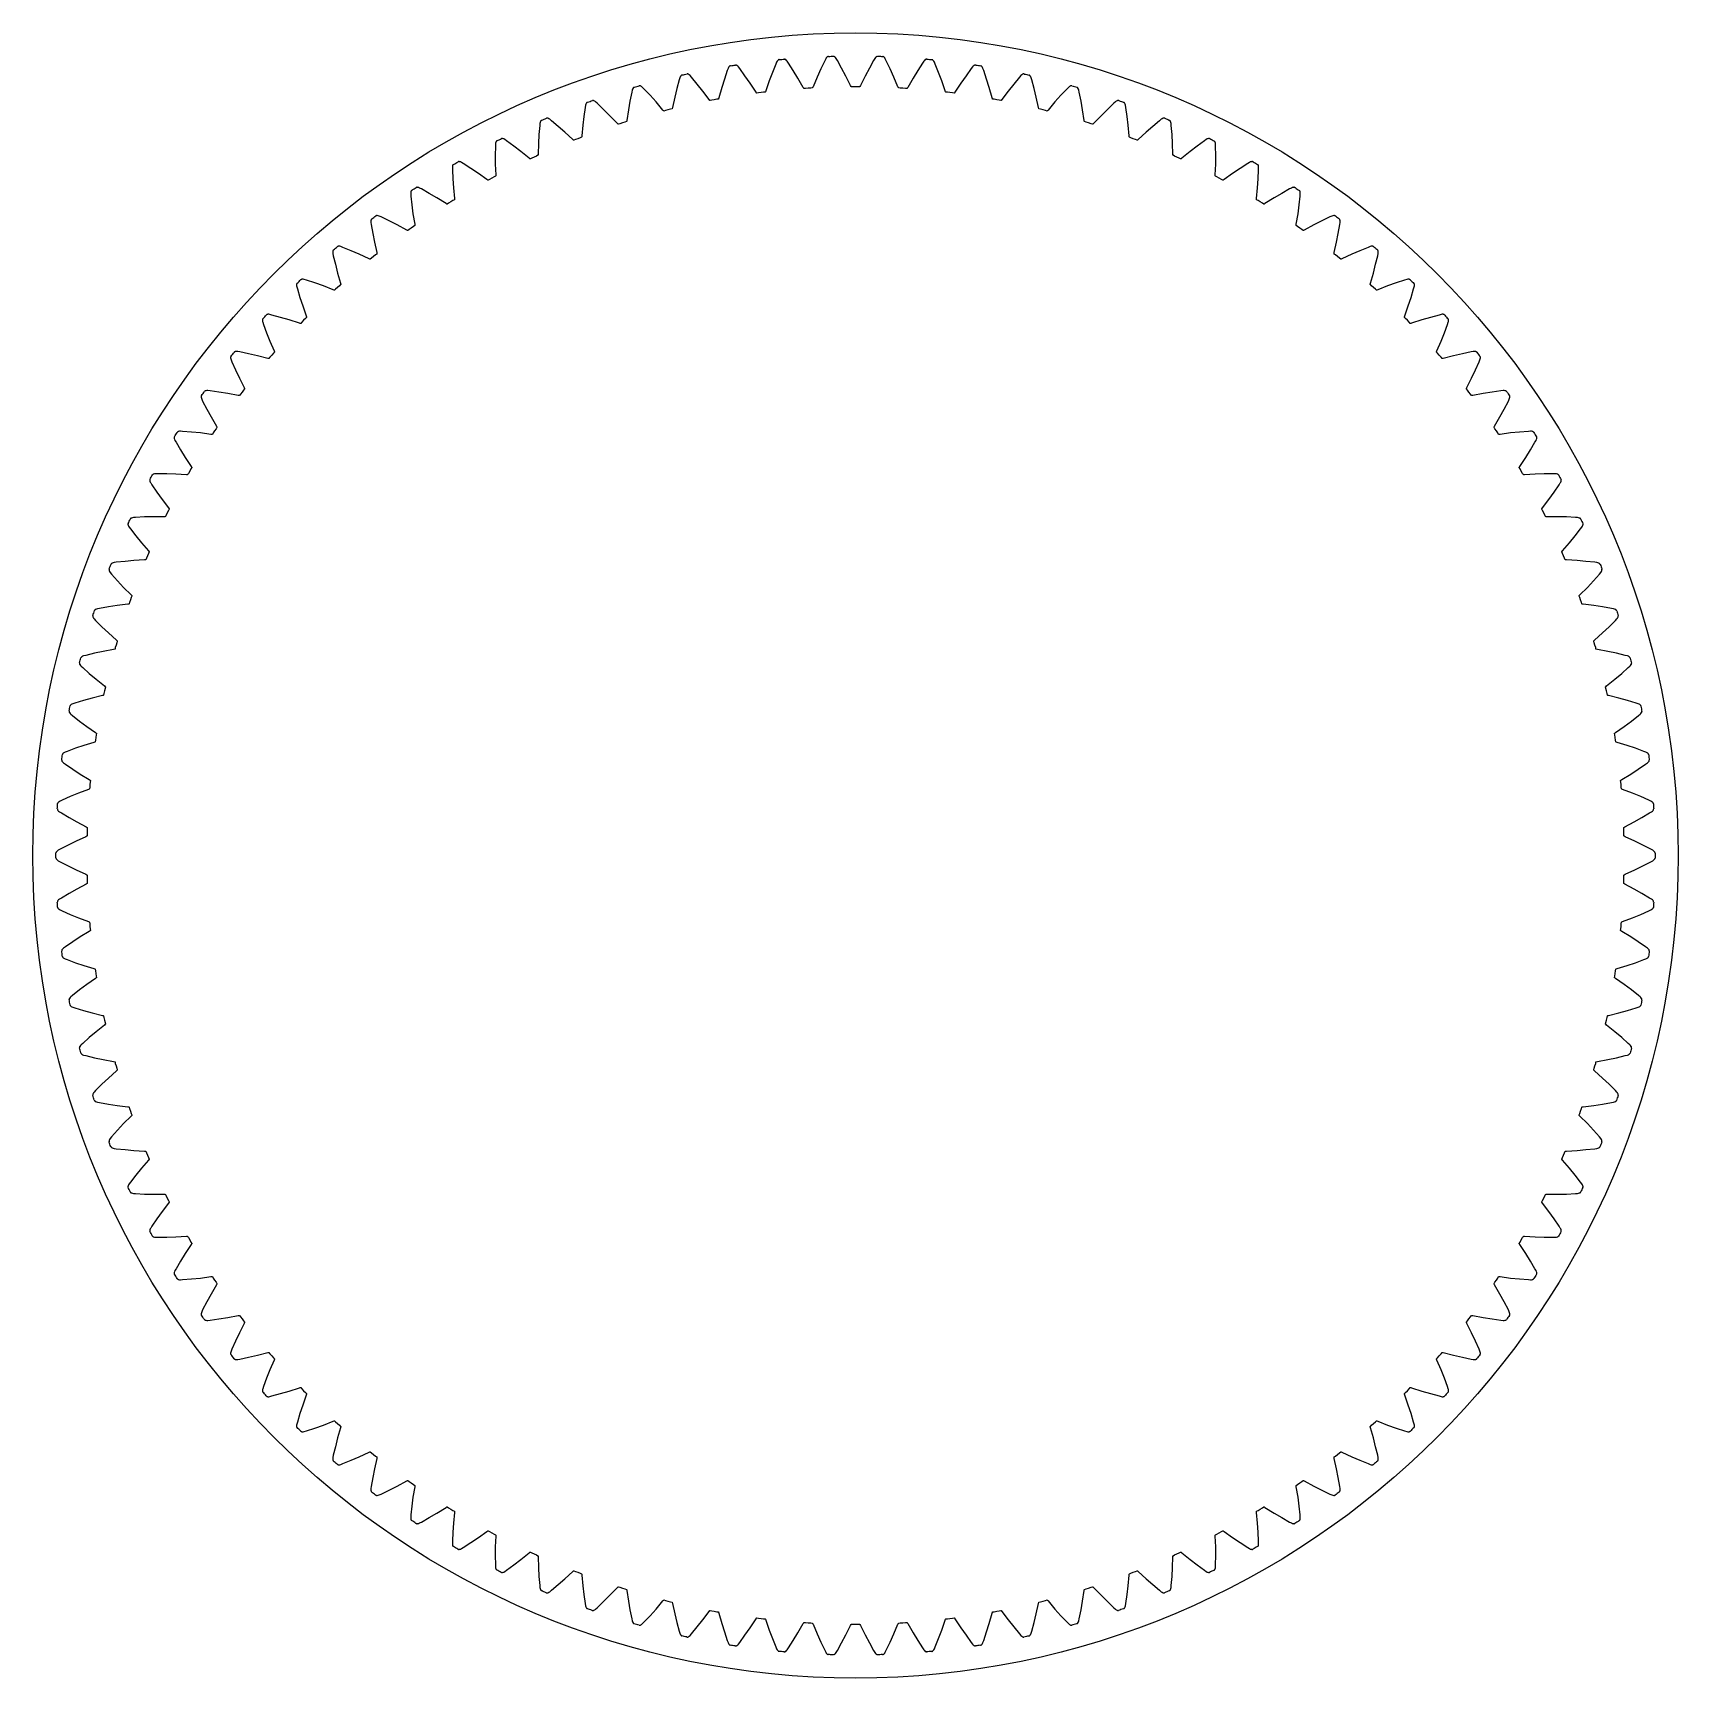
# Model space of a CAD drawing. Extents: x -54 to 54, y -54 to 54.
import ezdxf

# ---------------------------------------------------------------- set-up
doc = ezdxf.new("R2010")
doc.units = 0

msp = doc.modelspace()

# ---------------------------------------------------------------- linework, layer by layer
msp.add_circle((0, 0), 53.5)
msp.add_circle((0, 0), 53.5)
at = {"layer": 'layer0'}
for p, q in [((-8.13, 51.36), (-8.15, 51.35)), ((-7.78, 51.41), (-7.8, 51.41)), ((-7.75, 51.4), (-7.78, 51.41)), ((-7.73, 51.39), (-7.75, 51.4)), ((-7.71, 51.38), (-7.73, 51.39)), ((-7.66, 51.34), (-7.71, 51.38)), ((-5.18, 51.47), (-5.4, 50.93)), ((-5.13, 51.6), (-5.18, 51.47)), ((-5.09, 51.66), (-5.13, 51.6)), ((-5.06, 51.71), (-5.09, 51.66)), ((-5.04, 51.73), (-5.06, 51.71)), ((-5.02, 51.74), (-5.04, 51.73)), ((-5, 51.75), (-5.02, 51.74)), ((-4.98, 51.76), (-5, 51.75)), ((-4.96, 51.76), (-4.98, 51.76)), ((-4.6, 51.79), (-4.62, 51.79)), ((-4.57, 51.78), (-4.6, 51.79)), ((-4.55, 51.77), (-4.57, 51.78)), ((-4.53, 51.76), (-4.55, 51.77)), ((-4.49, 51.71), (-4.53, 51.76)), ((-4.44, 51.66), (-4.49, 51.71)), ((-4.36, 51.54), (-4.44, 51.66)), ((-4.05, 51.05), (-4.36, 51.54)), ((-2, 51.69), (-2.25, 51.16)), ((-1.94, 51.81), (-2, 51.69)), ((-1.9, 51.87), (-1.94, 51.81)), ((-1.86, 51.92), (-1.9, 51.87)), ((-1.84, 51.94), (-1.86, 51.92)), ((-1.82, 51.95), (-1.84, 51.94)), ((-1.8, 51.96), (-1.82, 51.95)), ((-1.78, 51.97), (-1.8, 51.96)), ((-1.76, 51.97), (-1.78, 51.97)), ((-1.4, 51.97), (-1.42, 51.98)), ((-1.38, 51.96), (-1.4, 51.97)), ((-1.36, 51.95), (-1.38, 51.96)), ((-1.34, 51.94), (-1.36, 51.95)), ((-1.29, 51.89), (-1.34, 51.94)), ((-1.25, 51.83), (-1.29, 51.89)), ((-1.18, 51.71), (-1.25, 51.83)), ((-0.9, 51.21), (-1.18, 51.71)), ((1.18, 51.71), (0.9, 51.21)), ((1.25, 51.83), (1.18, 51.71)), ((1.29, 51.89), (1.25, 51.83)), ((1.34, 51.94), (1.29, 51.89)), ((1.36, 51.95), (1.34, 51.94)), ((1.38, 51.96), (1.36, 51.95)), ((1.4, 51.97), (1.38, 51.96)), ((1.42, 51.98), (1.4, 51.97)), ((1.44, 51.98), (1.42, 51.98)), ((1.8, 51.96), (1.78, 51.97)), ((1.82, 51.95), (1.8, 51.96)), ((1.84, 51.94), (1.82, 51.95)), ((1.86, 51.92), (1.84, 51.94)), ((1.9, 51.87), (1.86, 51.92)), ((1.94, 51.81), (1.9, 51.87)), ((2, 51.69), (1.94, 51.81)), ((2.25, 51.16), (2, 51.69)), ((4.36, 51.54), (4.05, 51.05)), ((4.44, 51.66), (4.36, 51.54)), ((4.49, 51.71), (4.44, 51.66)), ((4.53, 51.76), (4.49, 51.71)), ((4.55, 51.77), (4.53, 51.76)), ((4.57, 51.78), (4.55, 51.77)), ((4.6, 51.79), (4.57, 51.78)), ((4.62, 51.79), (4.6, 51.79)), ((4.64, 51.79), (4.62, 51.79)), ((5, 51.75), (4.98, 51.76)), ((5.02, 51.74), (5, 51.75)), ((5.04, 51.73), (5.02, 51.74)), ((5.06, 51.71), (5.04, 51.73)), ((5.09, 51.66), (5.06, 51.71)), ((5.13, 51.6), (5.09, 51.66)), ((5.18, 51.47), (5.13, 51.6)), ((5.4, 50.93), (5.18, 51.47)), ((7.71, 51.38), (7.66, 51.34)), ((7.73, 51.39), (7.71, 51.38)), ((7.75, 51.4), (7.73, 51.39)), ((7.78, 51.41), (7.75, 51.4)), ((7.8, 51.41), (7.78, 51.41)), ((7.82, 51.41), (7.8, 51.41)), ((-11.47, 50.44), (-11.62, 49.88)), ((-11.43, 50.57), (-11.47, 50.44)), ((-11.4, 50.64), (-11.43, 50.57)), ((-11.37, 50.69), (-11.4, 50.64)), ((-11.36, 50.71), (-11.37, 50.69)), ((-11.34, 50.73), (-11.36, 50.71)), ((-11.32, 50.75), (-11.34, 50.73)), ((-11.3, 50.76), (-11.32, 50.75)), ((-11.28, 50.76), (-11.3, 50.76)), ((-10.93, 50.83), (-10.95, 50.83)), ((-10.9, 50.83), (-10.93, 50.83)), ((-10.88, 50.82), (-10.9, 50.83)), ((-10.86, 50.81), (-10.88, 50.82)), ((-10.81, 50.77), (-10.86, 50.81)), ((-10.76, 50.72), (-10.81, 50.77)), ((-10.66, 50.62), (-10.76, 50.72)), ((-10.29, 50.17), (-10.66, 50.62)), ((-8.53, 50.5), (-8.7, 49.94)), ((-8.34, 51.05), (-8.53, 50.5)), ((-8.29, 51.18), (-8.34, 51.05)), ((-8.26, 51.25), (-8.29, 51.18)), ((-8.23, 51.3), (-8.26, 51.25)), ((-8.21, 51.32), (-8.23, 51.3)), ((-8.19, 51.33), (-8.21, 51.32)), ((-8.17, 51.35), (-8.19, 51.33)), ((-8.15, 51.35), (-8.17, 51.35)), ((-7.61, 51.29), (-7.66, 51.34)), ((-7.53, 51.18), (-7.61, 51.29)), ((-7.19, 50.71), (-7.53, 51.18)), ((-6.85, 50.23), (-7.19, 50.71)), ((-5.61, 50.38), (-5.83, 49.73)), ((-5.4, 50.93), (-5.61, 50.38)), ((-3.75, 50.56), (-4.05, 51.05)), ((-3.4, 49.95), (-3.75, 50.56)), ((-2.49, 50.63), (-2.76, 49.99)), ((-2.25, 51.16), (-2.49, 50.63)), ((-0.63, 50.69), (-0.9, 51.21)), ((-0.32, 50.07), (-0.63, 50.69)), ((0.63, 50.69), (0.32, 50.07)), ((0.9, 51.21), (0.63, 50.69)), ((2.49, 50.63), (2.25, 51.16)), ((2.76, 49.99), (2.49, 50.63)), ((3.75, 50.56), (3.4, 49.95)), ((4.05, 51.05), (3.75, 50.56)), ((5.61, 50.38), (5.4, 50.93)), ((5.83, 49.73), (5.61, 50.38)), ((7.19, 50.71), (6.85, 50.23)), ((7.53, 51.18), (7.19, 50.71)), ((7.61, 51.29), (7.53, 51.18)), ((7.66, 51.34), (7.61, 51.29)), ((8.17, 51.35), (8.15, 51.35)), ((8.19, 51.33), (8.17, 51.35)), ((8.21, 51.32), (8.19, 51.33)), ((8.23, 51.3), (8.21, 51.32)), ((8.26, 51.25), (8.23, 51.3)), ((8.29, 51.18), (8.26, 51.25)), ((8.34, 51.05), (8.29, 51.18)), ((8.53, 50.5), (8.34, 51.05)), ((8.7, 49.94), (8.53, 50.5)), ((10.66, 50.62), (10.29, 50.17)), ((10.76, 50.72), (10.66, 50.62)), ((10.81, 50.77), (10.76, 50.72)), ((10.86, 50.81), (10.81, 50.77)), ((10.88, 50.82), (10.86, 50.81)), ((10.9, 50.83), (10.88, 50.82)), ((10.93, 50.83), (10.9, 50.83)), ((10.95, 50.83), (10.93, 50.83)), ((10.97, 50.83), (10.95, 50.83)), ((11.32, 50.75), (11.3, 50.76)), ((11.34, 50.73), (11.32, 50.75)), ((11.36, 50.71), (11.34, 50.73)), ((11.37, 50.69), (11.36, 50.71)), ((11.4, 50.64), (11.37, 50.69)), ((11.43, 50.57), (11.4, 50.64)), ((11.47, 50.44), (11.43, 50.57)), ((11.62, 49.88), (11.47, 50.44)), ((-14.55, 49.64), (-14.67, 49.07)), ((-14.52, 49.78), (-14.55, 49.64)), ((-14.5, 49.84), (-14.52, 49.78)), ((-14.47, 49.9), (-14.5, 49.84)), ((-14.46, 49.92), (-14.47, 49.9)), ((-14.44, 49.94), (-14.46, 49.92)), ((-14.42, 49.95), (-14.44, 49.94)), ((-14.4, 49.96), (-14.42, 49.95)), ((-14.38, 49.97), (-14.4, 49.96)), ((-14.03, 50.06), (-14.06, 50.06)), ((-14.01, 50.06), (-14.03, 50.06)), ((-13.99, 50.05), (-14.01, 50.06)), ((-13.96, 50.04), (-13.99, 50.05)), ((-13.91, 50.01), (-13.96, 50.04)), ((-13.86, 49.96), (-13.91, 50.01)), ((-13.76, 49.86), (-13.86, 49.96)), ((-13.36, 49.44), (-13.76, 49.86)), ((-12.97, 49.01), (-13.36, 49.44)), ((-11.76, 49.31), (-11.9, 48.64)), ((-11.62, 49.88), (-11.76, 49.31)), ((-9.93, 49.71), (-10.29, 50.17)), ((-9.52, 49.16), (-9.93, 49.71)), ((-8.88, 49.28), (-8.9, 49.22)), ((-8.7, 49.94), (-8.88, 49.28)), ((-6.47, 49.65), (-6.85, 50.23)), ((-6.44, 49.6), (-6.47, 49.65)), ((-6.43, 49.59), (-6.44, 49.6)), ((-6.41, 49.59), (-6.43, 49.59)), ((-6.31, 49.6), (-6.41, 49.59)), ((-6.14, 49.62), (-6.31, 49.6)), ((-5.98, 49.64), (-6.14, 49.62)), ((-6.14, 49.62), (-6.14, 49.62)), ((-5.88, 49.65), (-5.98, 49.64)), ((-5.86, 49.66), (-5.88, 49.65)), ((-5.83, 49.73), (-5.86, 49.67)), ((-5.86, 49.67), (-5.86, 49.66)), ((-3.37, 49.9), (-3.4, 49.95)), ((-3.36, 49.89), (-3.37, 49.9)), ((-3.35, 49.89), (-3.36, 49.89)), ((-3.25, 49.89), (-3.35, 49.89)), ((-3.08, 49.9), (-3.25, 49.89)), ((-2.91, 49.91), (-3.08, 49.9)), ((-3.08, 49.9), (-3.08, 49.9)), ((-2.81, 49.92), (-2.91, 49.91)), ((-2.8, 49.93), (-2.81, 49.92)), ((-2.79, 49.94), (-2.8, 49.93)), ((-2.76, 49.99), (-2.79, 49.94)), ((-0.29, 50.01), (-0.32, 50.07)), ((-0.28, 50), (-0.29, 50.01)), ((-0.27, 50), (-0.28, 50)), ((-0.17, 50), (-0.27, 50)), ((0, 50), (-0.17, 50)), ((0.17, 50), (0, 50)), ((0, 50), (0, 50)), ((0.27, 50), (0.17, 50)), ((0.28, 50), (0.27, 50)), ((0.29, 50.01), (0.28, 50)), ((0.32, 50.07), (0.29, 50.01)), ((2.79, 49.94), (2.76, 49.99)), ((2.8, 49.93), (2.79, 49.94)), ((2.81, 49.92), (2.8, 49.93)), ((2.91, 49.91), (2.81, 49.92)), ((3.08, 49.9), (2.91, 49.91)), ((3.25, 49.89), (3.08, 49.9)), ((3.08, 49.9), (3.08, 49.9)), ((3.35, 49.89), (3.25, 49.89)), ((3.36, 49.89), (3.35, 49.89)), ((3.37, 49.9), (3.36, 49.89)), ((3.4, 49.95), (3.37, 49.9)), ((5.86, 49.67), (5.83, 49.73)), ((5.86, 49.66), (5.86, 49.67)), ((5.88, 49.65), (5.86, 49.66)), ((5.98, 49.64), (5.88, 49.65)), ((6.14, 49.62), (5.98, 49.64)), ((6.31, 49.6), (6.14, 49.62)), ((6.14, 49.62), (6.14, 49.62)), ((6.41, 49.59), (6.31, 49.6)), ((6.43, 49.59), (6.41, 49.59)), ((6.44, 49.6), (6.43, 49.59)), ((6.47, 49.65), (6.44, 49.6)), ((6.85, 50.23), (6.47, 49.65)), ((8.88, 49.28), (8.7, 49.94)), ((8.9, 49.22), (8.88, 49.28)), ((9.93, 49.71), (9.52, 49.16)), ((10.29, 50.17), (9.93, 49.71)), ((11.76, 49.31), (11.62, 49.88)), ((11.9, 48.64), (11.76, 49.31)), ((13.36, 49.44), (12.97, 49.01)), ((13.76, 49.86), (13.36, 49.44)), ((13.86, 49.96), (13.76, 49.86)), ((13.91, 50.01), (13.86, 49.96)), ((13.96, 50.04), (13.91, 50.01)), ((13.99, 50.05), (13.96, 50.04)), ((14.01, 50.06), (13.99, 50.05)), ((14.03, 50.06), (14.01, 50.06)), ((14.06, 50.06), (14.03, 50.06)), ((14.08, 50.06), (14.06, 50.06)), ((14.42, 49.95), (14.4, 49.96)), ((14.44, 49.94), (14.42, 49.95)), ((14.46, 49.92), (14.44, 49.94)), ((14.47, 49.9), (14.46, 49.92)), ((14.5, 49.84), (14.47, 49.9)), ((14.52, 49.78), (14.5, 49.84)), ((14.55, 49.64), (14.52, 49.78)), ((14.67, 49.07), (14.55, 49.64)), ((-17.58, 48.65), (-17.66, 48.07)), ((-17.56, 48.79), (-17.58, 48.65)), ((-17.54, 48.86), (-17.56, 48.79)), ((-17.52, 48.91), (-17.54, 48.86)), ((-17.5, 48.93), (-17.52, 48.91)), ((-17.49, 48.95), (-17.5, 48.93)), ((-17.47, 48.97), (-17.49, 48.95)), ((-17.45, 48.98), (-17.47, 48.97)), ((-17.43, 48.99), (-17.45, 48.98)), ((-17.09, 49.1), (-17.11, 49.1)), ((-17.07, 49.1), (-17.09, 49.1)), ((-17.04, 49.1), (-17.07, 49.1)), ((-17.02, 49.09), (-17.04, 49.1)), ((-16.96, 49.06), (-17.02, 49.09)), ((-16.91, 49.02), (-16.96, 49.06)), ((-16.8, 48.92), (-16.91, 49.02)), ((-16.38, 48.52), (-16.8, 48.92)), ((-15.97, 48.11), (-16.38, 48.52)), ((-14.77, 48.5), (-14.87, 47.81)), ((-14.67, 49.07), (-14.77, 48.5)), ((-12.53, 48.48), (-12.97, 49.01)), ((-12.48, 48.43), (-12.53, 48.48)), ((-12.47, 48.43), (-12.48, 48.43)), ((-12.46, 48.42), (-12.47, 48.43)), ((-12.36, 48.45), (-12.46, 48.42)), ((-12.2, 48.49), (-12.36, 48.45)), ((-12.03, 48.53), (-12.2, 48.49)), ((-12.2, 48.49), (-12.2, 48.49)), ((-11.93, 48.56), (-12.03, 48.53)), ((-11.92, 48.56), (-11.93, 48.56)), ((-11.9, 48.64), (-11.92, 48.57)), ((-11.92, 48.57), (-11.92, 48.56)), ((-9.48, 49.11), (-9.52, 49.16)), ((-9.47, 49.1), (-9.48, 49.11)), ((-9.45, 49.1), (-9.47, 49.1)), ((-9.35, 49.12), (-9.45, 49.1)), ((-9.19, 49.15), (-9.35, 49.12)), ((-9.02, 49.18), (-9.19, 49.15)), ((-9.19, 49.15), (-9.19, 49.15)), ((-8.92, 49.2), (-9.02, 49.18)), ((-8.91, 49.21), (-8.92, 49.2)), ((-8.9, 49.22), (-8.91, 49.21)), ((8.91, 49.21), (8.9, 49.22)), ((8.92, 49.2), (8.91, 49.21)), ((9.02, 49.18), (8.92, 49.2)), ((9.19, 49.15), (9.02, 49.18)), ((9.35, 49.12), (9.19, 49.15)), ((9.19, 49.15), (9.19, 49.15)), ((9.45, 49.1), (9.35, 49.12)), ((9.47, 49.1), (9.45, 49.1)), ((9.48, 49.11), (9.47, 49.1)), ((9.52, 49.16), (9.48, 49.11)), ((11.92, 48.57), (11.9, 48.64)), ((11.92, 48.56), (11.92, 48.57)), ((11.93, 48.56), (11.92, 48.56)), ((12.03, 48.53), (11.93, 48.56)), ((12.2, 48.49), (12.03, 48.53)), ((12.36, 48.45), (12.2, 48.49)), ((12.2, 48.49), (12.2, 48.49)), ((12.46, 48.42), (12.36, 48.45)), ((12.47, 48.43), (12.46, 48.42)), ((12.48, 48.43), (12.47, 48.43)), ((12.53, 48.48), (12.48, 48.43)), ((12.97, 49.01), (12.53, 48.48)), ((14.77, 48.5), (14.67, 49.07)), ((14.87, 47.81), (14.77, 48.5)), ((16.38, 48.52), (15.97, 48.11)), ((16.8, 48.92), (16.38, 48.52)), ((16.91, 49.02), (16.8, 48.92)), ((16.96, 49.06), (16.91, 49.02)), ((17.02, 49.09), (16.96, 49.06)), ((17.04, 49.1), (17.02, 49.09)), ((17.07, 49.1), (17.04, 49.1)), ((17.09, 49.1), (17.07, 49.1)), ((17.11, 49.1), (17.09, 49.1)), ((17.13, 49.1), (17.11, 49.1)), ((17.47, 48.97), (17.45, 48.98)), ((17.49, 48.95), (17.47, 48.97)), ((17.5, 48.93), (17.49, 48.95)), ((17.52, 48.91), (17.5, 48.93)), ((17.54, 48.86), (17.52, 48.91)), ((17.56, 48.79), (17.54, 48.86)), ((17.58, 48.65), (17.56, 48.79)), ((17.66, 48.07), (17.58, 48.65)), ((-20.54, 47.47), (-20.59, 46.9)), ((-20.53, 47.61), (-20.54, 47.47)), ((-20.51, 47.68), (-20.53, 47.61)), ((-20.49, 47.74), (-20.51, 47.68)), ((-20.48, 47.76), (-20.49, 47.74)), ((-20.47, 47.78), (-20.48, 47.76)), ((-20.45, 47.8), (-20.47, 47.78)), ((-20.43, 47.81), (-20.45, 47.8)), ((-20.41, 47.83), (-20.43, 47.81)), ((-20.08, 47.96), (-20.1, 47.95)), ((-20.06, 47.96), (-20.08, 47.96)), ((-20.03, 47.95), (-20.06, 47.96)), ((-20.01, 47.95), (-20.03, 47.95)), ((-19.95, 47.92), (-20.01, 47.95)), ((-19.89, 47.88), (-19.95, 47.92)), ((-19.78, 47.79), (-19.89, 47.88)), ((-19.34, 47.42), (-19.78, 47.79)), ((-18.9, 47.04), (-19.34, 47.42)), ((-17.73, 47.49), (-17.79, 46.81)), ((-17.66, 48.07), (-17.73, 47.49)), ((-15.49, 47.62), (-15.97, 48.11)), ((-15.44, 47.57), (-15.49, 47.62)), ((-15.43, 47.57), (-15.44, 47.57)), ((-15.41, 47.57), (-15.43, 47.57)), ((-15.32, 47.59), (-15.41, 47.57)), ((-15.16, 47.65), (-15.32, 47.59)), ((-15, 47.7), (-15.16, 47.65)), ((-15.16, 47.65), (-15.16, 47.65)), ((-14.9, 47.73), (-15, 47.7)), ((-14.89, 47.74), (-14.9, 47.73)), ((-14.88, 47.75), (-14.89, 47.74)), ((-14.87, 47.81), (-14.88, 47.75)), ((14.88, 47.75), (14.87, 47.81)), ((14.89, 47.74), (14.88, 47.75)), ((14.9, 47.73), (14.89, 47.74)), ((15, 47.7), (14.9, 47.73)), ((15.16, 47.65), (15, 47.7)), ((15.32, 47.59), (15.16, 47.65)), ((15.16, 47.65), (15.16, 47.65)), ((15.41, 47.57), (15.32, 47.59)), ((15.43, 47.57), (15.41, 47.57)), ((15.44, 47.57), (15.43, 47.57)), ((15.49, 47.62), (15.44, 47.57)), ((15.97, 48.11), (15.49, 47.62)), ((17.73, 47.49), (17.66, 48.07)), ((17.79, 46.81), (17.73, 47.49)), ((19.34, 47.42), (18.9, 47.04)), ((19.78, 47.79), (19.34, 47.42)), ((19.89, 47.88), (19.78, 47.79)), ((19.95, 47.92), (19.89, 47.88)), ((20.01, 47.95), (19.95, 47.92)), ((20.03, 47.95), (20.01, 47.95)), ((20.06, 47.96), (20.03, 47.95)), ((20.08, 47.96), (20.06, 47.96)), ((20.1, 47.95), (20.08, 47.96)), ((20.12, 47.95), (20.1, 47.95)), ((20.45, 47.8), (20.43, 47.81)), ((20.47, 47.78), (20.45, 47.8)), ((20.48, 47.76), (20.47, 47.78)), ((20.49, 47.74), (20.48, 47.76)), ((20.51, 47.68), (20.49, 47.74)), ((20.53, 47.61), (20.51, 47.68)), ((20.54, 47.47), (20.53, 47.61)), ((20.59, 46.9), (20.54, 47.47)), ((-23.42, 46.12), (-23.43, 45.54)), ((-23.41, 46.33), (-23.42, 46.26)), ((-23.42, 46.26), (-23.42, 46.12)), ((-23.39, 46.39), (-23.41, 46.33)), ((-23.38, 46.41), (-23.39, 46.39)), ((-23.37, 46.43), (-23.38, 46.41)), ((-23.35, 46.45), (-23.37, 46.43)), ((-23.34, 46.47), (-23.35, 46.45)), ((-23.32, 46.48), (-23.34, 46.47)), ((-22.99, 46.63), (-23.02, 46.63)), ((-22.97, 46.63), (-22.99, 46.63)), ((-22.95, 46.63), (-22.97, 46.63)), ((-22.92, 46.62), (-22.95, 46.63)), ((-22.86, 46.6), (-22.92, 46.62)), ((-22.8, 46.57), (-22.86, 46.6)), ((-22.69, 46.49), (-22.8, 46.57)), ((-22.22, 46.14), (-22.69, 46.49)), ((-21.76, 45.79), (-22.22, 46.14)), ((-20.62, 46.31), (-20.63, 45.62)), ((-20.59, 46.9), (-20.62, 46.31)), ((-18.39, 46.57), (-18.9, 47.04)), ((-18.34, 46.53), (-18.39, 46.57)), ((-18.33, 46.53), (-18.34, 46.53)), ((-18.31, 46.53), (-18.33, 46.53)), ((-18.22, 46.56), (-18.31, 46.53)), ((-18.06, 46.62), (-18.22, 46.56)), ((-17.9, 46.68), (-18.06, 46.62)), ((-18.06, 46.62), (-18.06, 46.62)), ((-17.81, 46.72), (-17.9, 46.68)), ((-17.8, 46.73), (-17.81, 46.72)), ((-17.79, 46.74), (-17.8, 46.73)), ((-17.79, 46.81), (-17.79, 46.74)), ((17.79, 46.74), (17.79, 46.81)), ((17.8, 46.73), (17.79, 46.74)), ((17.81, 46.72), (17.8, 46.73)), ((17.9, 46.68), (17.81, 46.72)), ((18.06, 46.62), (17.9, 46.68)), ((18.22, 46.56), (18.06, 46.62)), ((18.06, 46.62), (18.06, 46.62)), ((18.31, 46.53), (18.22, 46.56)), ((18.33, 46.53), (18.31, 46.53)), ((18.34, 46.53), (18.33, 46.53)), ((18.39, 46.57), (18.34, 46.53)), ((18.9, 47.04), (18.39, 46.57)), ((20.62, 46.31), (20.59, 46.9)), ((20.63, 45.62), (20.62, 46.31)), ((22.22, 46.14), (21.76, 45.79)), ((22.69, 46.49), (22.22, 46.14)), ((22.8, 46.57), (22.69, 46.49)), ((22.86, 46.6), (22.8, 46.57)), ((22.92, 46.62), (22.86, 46.6)), ((22.95, 46.63), (22.92, 46.62)), ((22.97, 46.63), (22.95, 46.63)), ((22.99, 46.63), (22.97, 46.63)), ((23.02, 46.63), (22.99, 46.63)), ((23.04, 46.62), (23.02, 46.63)), ((23.35, 46.45), (23.34, 46.47)), ((23.37, 46.43), (23.35, 46.45)), ((23.38, 46.41), (23.37, 46.43)), ((23.39, 46.39), (23.38, 46.41)), ((23.41, 46.33), (23.39, 46.39)), ((23.42, 46.26), (23.41, 46.33)), ((23.42, 46.12), (23.42, 46.26)), ((23.43, 45.54), (23.42, 46.12)), ((-26.15, 44.94), (-26.17, 44.93)), ((-26.14, 44.95), (-26.15, 44.94)), ((-25.82, 45.13), (-25.84, 45.12)), ((-25.8, 45.13), (-25.82, 45.13)), ((-25.77, 45.13), (-25.8, 45.13)), ((-25.75, 45.12), (-25.77, 45.13)), ((-25.69, 45.11), (-25.75, 45.12)), ((-25.63, 45.07), (-25.69, 45.11)), ((-25.51, 45), (-25.63, 45.07)), ((-25.02, 44.69), (-25.51, 45)), ((-23.43, 45.54), (-23.43, 44.96)), ((-23.43, 44.96), (-23.4, 44.26)), ((-21.22, 45.35), (-21.76, 45.79)), ((-21.17, 45.31), (-21.22, 45.35)), ((-21.16, 45.31), (-21.17, 45.31)), ((-21.14, 45.31), (-21.16, 45.31)), ((-21.05, 45.35), (-21.14, 45.31)), ((-20.9, 45.42), (-21.05, 45.35)), ((-20.74, 45.49), (-20.9, 45.42)), ((-20.9, 45.42), (-20.9, 45.42)), ((-20.65, 45.54), (-20.74, 45.49)), ((-20.64, 45.55), (-20.65, 45.54)), ((-20.63, 45.62), (-20.64, 45.56)), ((-20.64, 45.56), (-20.64, 45.55)), ((20.64, 45.56), (20.63, 45.62)), ((20.64, 45.55), (20.64, 45.56)), ((20.65, 45.54), (20.64, 45.55)), ((20.74, 45.49), (20.65, 45.54)), ((20.9, 45.42), (20.74, 45.49)), ((21.05, 45.35), (20.9, 45.42)), ((20.9, 45.42), (20.9, 45.42)), ((21.14, 45.31), (21.05, 45.35)), ((21.16, 45.31), (21.14, 45.31)), ((21.17, 45.31), (21.16, 45.31)), ((21.22, 45.35), (21.17, 45.31)), ((21.76, 45.79), (21.22, 45.35)), ((23.4, 44.26), (23.43, 44.96)), ((23.43, 44.96), (23.43, 45.54)), ((25.51, 45), (25.02, 44.69)), ((25.63, 45.07), (25.51, 45)), ((25.69, 45.11), (25.63, 45.07)), ((25.75, 45.12), (25.69, 45.11)), ((25.77, 45.13), (25.75, 45.12)), ((25.8, 45.13), (25.77, 45.13)), ((25.82, 45.13), (25.8, 45.13)), ((25.84, 45.12), (25.82, 45.13)), ((25.86, 45.11), (25.84, 45.12)), ((26.17, 44.93), (26.15, 44.94)), ((-26.21, 44.86), (-26.22, 44.8)), ((-26.22, 44.8), (-26.22, 44.73)), ((-26.22, 44.73), (-26.22, 44.59)), ((-26.22, 44.59), (-26.19, 44.01)), ((-26.2, 44.88), (-26.21, 44.86)), ((-26.18, 44.91), (-26.2, 44.88)), ((-26.19, 44.01), (-26.15, 43.43)), ((-26.17, 44.93), (-26.18, 44.91)), ((-24.53, 44.36), (-25.02, 44.69)), ((-23.97, 43.96), (-24.53, 44.36)), ((-23.92, 43.92), (-23.97, 43.96)), ((-23.91, 43.92), (-23.92, 43.92)), ((-23.89, 43.92), (-23.91, 43.92)), ((-23.8, 43.97), (-23.89, 43.92)), ((-23.65, 44.05), (-23.8, 43.97)), ((-23.51, 44.13), (-23.65, 44.05)), ((-23.65, 44.05), (-23.65, 44.05)), ((-23.42, 44.18), (-23.51, 44.13)), ((-23.41, 44.19), (-23.42, 44.18)), ((-23.4, 44.2), (-23.41, 44.19)), ((-23.4, 44.26), (-23.4, 44.2)), ((23.4, 44.2), (23.4, 44.26)), ((23.41, 44.19), (23.4, 44.2)), ((23.42, 44.18), (23.41, 44.19)), ((23.51, 44.13), (23.42, 44.18)), ((23.65, 44.05), (23.51, 44.13)), ((23.8, 43.97), (23.65, 44.05)), ((23.65, 44.05), (23.65, 44.05)), ((23.89, 43.92), (23.8, 43.97)), ((23.91, 43.92), (23.89, 43.92)), ((23.92, 43.92), (23.91, 43.92)), ((23.97, 43.96), (23.92, 43.92)), ((24.53, 44.36), (23.97, 43.96)), ((25.02, 44.69), (24.53, 44.36)), ((26.15, 43.43), (26.19, 44.01)), ((26.18, 44.91), (26.17, 44.93)), ((26.2, 44.88), (26.18, 44.91)), ((26.19, 44.01), (26.22, 44.59)), ((26.21, 44.86), (26.2, 44.88)), ((26.22, 44.8), (26.21, 44.86)), ((26.22, 44.73), (26.22, 44.8)), ((26.22, 44.59), (26.22, 44.73)), ((-28.92, 43.16), (-28.93, 43.1)), ((-28.93, 43.1), (-28.93, 43.03)), ((-28.93, 43.03), (-28.91, 42.89)), ((-28.91, 43.19), (-28.92, 43.16)), ((-28.9, 43.21), (-28.91, 43.19)), ((-28.91, 42.89), (-28.85, 42.31)), ((-28.89, 43.23), (-28.9, 43.21)), ((-28.87, 43.25), (-28.89, 43.23)), ((-28.85, 43.26), (-28.87, 43.25)), ((-28.55, 43.45), (-28.57, 43.44)), ((-28.53, 43.46), (-28.55, 43.45)), ((-28.5, 43.46), (-28.53, 43.46)), ((-28.48, 43.45), (-28.5, 43.46)), ((-28.42, 43.44), (-28.48, 43.45)), ((-28.35, 43.41), (-28.42, 43.44)), ((-28.23, 43.35), (-28.35, 43.41)), ((-27.72, 43.06), (-28.23, 43.35)), ((-27.22, 42.77), (-27.72, 43.06)), ((-26.15, 43.43), (-26.08, 42.74)), ((26.08, 42.74), (26.15, 43.43)), ((27.72, 43.06), (27.22, 42.77)), ((28.23, 43.35), (27.72, 43.06)), ((28.35, 43.41), (28.23, 43.35)), ((28.42, 43.44), (28.35, 43.41)), ((28.48, 43.45), (28.42, 43.44)), ((28.5, 43.46), (28.48, 43.45)), ((28.53, 43.46), (28.5, 43.46)), ((28.55, 43.45), (28.53, 43.46)), ((28.57, 43.44), (28.55, 43.45)), ((28.59, 43.43), (28.57, 43.44)), ((28.85, 42.31), (28.91, 42.89)), ((28.89, 43.23), (28.87, 43.25)), ((28.9, 43.21), (28.89, 43.23)), ((28.91, 43.19), (28.9, 43.21)), ((28.92, 43.16), (28.91, 43.19)), ((28.91, 42.89), (28.93, 43.03)), ((28.93, 43.1), (28.92, 43.16)), ((28.93, 43.03), (28.93, 43.1)), ((-28.85, 42.31), (-28.78, 41.74)), ((-28.78, 41.74), (-28.67, 41.05)), ((-26.63, 42.4), (-27.22, 42.77)), ((-26.58, 42.37), (-26.63, 42.4)), ((-26.56, 42.37), (-26.58, 42.37)), ((-26.55, 42.37), (-26.56, 42.37)), ((-26.46, 42.42), (-26.55, 42.37)), ((-26.32, 42.51), (-26.46, 42.42)), ((-26.18, 42.6), (-26.32, 42.51)), ((-26.32, 42.51), (-26.32, 42.51)), ((-26.09, 42.65), (-26.18, 42.6)), ((-26.08, 42.66), (-26.09, 42.65)), ((-26.08, 42.74), (-26.08, 42.68)), ((-26.08, 42.68), (-26.08, 42.66)), ((26.08, 42.68), (26.08, 42.74)), ((26.08, 42.66), (26.08, 42.68)), ((26.09, 42.65), (26.08, 42.66)), ((26.18, 42.6), (26.09, 42.65)), ((26.32, 42.51), (26.18, 42.6)), ((26.46, 42.42), (26.32, 42.51)), ((26.32, 42.51), (26.32, 42.51)), ((26.55, 42.37), (26.46, 42.42)), ((26.56, 42.37), (26.55, 42.37)), ((26.58, 42.37), (26.56, 42.37)), ((26.63, 42.4), (26.58, 42.37)), ((27.22, 42.77), (26.63, 42.4)), ((28.67, 41.05), (28.78, 41.74)), ((28.78, 41.74), (28.85, 42.31)), ((-31.52, 41.3), (-31.53, 41.24)), ((-31.53, 41.24), (-31.52, 41.17)), ((-31.51, 41.33), (-31.52, 41.3)), ((-31.52, 41.17), (-31.5, 41.03)), ((-31.5, 41.35), (-31.51, 41.33)), ((-31.49, 41.37), (-31.5, 41.35)), ((-31.5, 41.03), (-31.4, 40.46)), ((-31.48, 41.39), (-31.49, 41.37)), ((-31.46, 41.4), (-31.48, 41.39)), ((-31.17, 41.61), (-31.19, 41.6)), ((-31.15, 41.62), (-31.17, 41.61)), ((-31.12, 41.62), (-31.15, 41.62)), ((-31.1, 41.62), (-31.12, 41.62)), ((-31.04, 41.61), (-31.1, 41.62)), ((-30.97, 41.58), (-31.04, 41.61)), ((-30.84, 41.53), (-30.97, 41.58)), ((-30.32, 41.28), (-30.84, 41.53)), ((-29.8, 41.01), (-30.32, 41.28)), ((-29.19, 40.68), (-29.8, 41.01)), ((-29.13, 40.65), (-29.19, 40.68)), ((-29.02, 40.71), (-29.11, 40.65)), ((-28.89, 40.81), (-29.02, 40.71)), ((-28.75, 40.91), (-28.89, 40.81)), ((-28.89, 40.81), (-28.89, 40.81)), ((-28.67, 40.97), (-28.75, 40.91)), ((-28.67, 41.05), (-28.66, 40.99)), ((-28.66, 40.98), (-28.67, 40.97)), ((-28.66, 40.99), (-28.66, 40.98)), ((28.66, 40.99), (28.67, 41.05)), ((28.66, 40.98), (28.66, 40.99)), ((28.67, 40.97), (28.66, 40.98)), ((28.75, 40.91), (28.67, 40.97)), ((28.89, 40.81), (28.75, 40.91)), ((29.02, 40.71), (28.89, 40.81)), ((28.89, 40.81), (28.89, 40.81)), ((29.11, 40.65), (29.02, 40.71)), ((29.19, 40.68), (29.13, 40.65)), ((29.8, 41.01), (29.19, 40.68)), ((30.32, 41.28), (29.8, 41.01)), ((30.84, 41.53), (30.32, 41.28)), ((30.97, 41.58), (30.84, 41.53)), ((31.04, 41.61), (30.97, 41.58)), ((31.1, 41.62), (31.04, 41.61)), ((31.12, 41.62), (31.1, 41.62)), ((31.15, 41.62), (31.12, 41.62)), ((31.17, 41.61), (31.15, 41.62)), ((31.19, 41.6), (31.17, 41.61)), ((31.21, 41.59), (31.19, 41.6)), ((31.4, 40.46), (31.5, 41.03)), ((31.49, 41.37), (31.48, 41.39)), ((31.5, 41.35), (31.49, 41.37)), ((31.51, 41.33), (31.5, 41.35)), ((31.5, 41.03), (31.52, 41.17)), ((31.52, 41.3), (31.51, 41.33)), ((31.53, 41.24), (31.52, 41.3)), ((31.52, 41.17), (31.53, 41.24)), ((-33.67, 39.61), (-33.69, 39.6)), ((-33.65, 39.62), (-33.67, 39.61)), ((-33.63, 39.62), (-33.65, 39.62)), ((-33.6, 39.63), (-33.63, 39.62)), ((-33.54, 39.62), (-33.6, 39.63)), ((-33.47, 39.6), (-33.54, 39.62)), ((-33.34, 39.55), (-33.47, 39.6)), ((-31.4, 40.46), (-31.29, 39.89)), ((-31.29, 39.89), (-31.14, 39.21)), ((-29.12, 40.65), (-29.13, 40.65)), ((-29.11, 40.65), (-29.12, 40.65)), ((29.12, 40.65), (29.11, 40.65)), ((29.13, 40.65), (29.12, 40.65)), ((31.14, 39.21), (31.29, 39.89)), ((31.29, 39.89), (31.4, 40.46)), ((33.47, 39.6), (33.34, 39.55)), ((33.54, 39.62), (33.47, 39.6)), ((33.6, 39.63), (33.54, 39.62)), ((33.63, 39.62), (33.6, 39.63)), ((33.65, 39.62), (33.63, 39.62)), ((33.67, 39.61), (33.65, 39.62)), ((33.69, 39.6), (33.67, 39.61)), ((33.71, 39.59), (33.69, 39.6)), ((-33.99, 39.33), (-34, 39.31)), ((-34, 39.31), (-34, 39.28)), ((-34, 39.28), (-34, 39.22)), ((-34, 39.22), (-34, 39.15)), ((-34, 39.15), (-33.97, 39.01)), ((-33.98, 39.35), (-33.99, 39.33)), ((-33.97, 39.37), (-33.98, 39.35)), ((-33.95, 39.39), (-33.97, 39.37)), ((-33.97, 39.01), (-33.83, 38.45)), ((-32.8, 39.33), (-33.34, 39.55)), ((-32.27, 39.1), (-32.8, 39.33)), ((-31.64, 38.81), (-32.27, 39.1)), ((-31.58, 38.78), (-31.64, 38.81)), ((-31.57, 38.78), (-31.58, 38.78)), ((-31.56, 38.78), (-31.57, 38.78)), ((-31.48, 38.85), (-31.56, 38.78)), ((-31.35, 38.95), (-31.48, 38.85)), ((-31.21, 39.06), (-31.35, 38.95)), ((-31.35, 38.95), (-31.35, 38.95)), ((-31.14, 39.12), (-31.21, 39.06)), ((-31.14, 39.21), (-31.13, 39.15)), ((-31.13, 39.13), (-31.14, 39.12)), ((-31.13, 39.15), (-31.13, 39.13)), ((31.13, 39.15), (31.14, 39.21)), ((31.13, 39.13), (31.13, 39.15)), ((31.14, 39.12), (31.13, 39.13)), ((31.21, 39.06), (31.14, 39.12)), ((31.35, 38.95), (31.21, 39.06)), ((31.48, 38.85), (31.35, 38.95)), ((31.35, 38.95), (31.35, 38.95)), ((31.56, 38.78), (31.48, 38.85)), ((31.57, 38.78), (31.56, 38.78)), ((31.58, 38.78), (31.57, 38.78)), ((31.64, 38.81), (31.58, 38.78)), ((32.27, 39.1), (31.64, 38.81)), ((32.8, 39.33), (32.27, 39.1)), ((33.34, 39.55), (32.8, 39.33)), ((33.83, 38.45), (33.97, 39.01)), ((33.98, 39.35), (33.97, 39.37)), ((33.97, 39.01), (34, 39.15)), ((33.99, 39.33), (33.98, 39.35)), ((34, 39.31), (33.99, 39.33)), ((34, 39.28), (34, 39.31)), ((34, 39.22), (34, 39.28)), ((34, 39.15), (34, 39.22)), ((-36.05, 37.47), (-36.07, 37.45)), ((-36.03, 37.47), (-36.05, 37.47)), ((-36, 37.48), (-36.03, 37.47)), ((-35.98, 37.48), (-36, 37.48)), ((-35.92, 37.48), (-35.98, 37.48)), ((-35.85, 37.46), (-35.92, 37.48)), ((-35.71, 37.42), (-35.85, 37.46)), ((-33.83, 38.45), (-33.69, 37.88)), ((-33.69, 37.88), (-33.49, 37.22)), ((33.49, 37.22), (33.69, 37.88)), ((33.69, 37.88), (33.83, 38.45)), ((35.85, 37.46), (35.71, 37.42)), ((35.92, 37.48), (35.85, 37.46)), ((35.98, 37.48), (35.92, 37.48)), ((36, 37.48), (35.98, 37.48)), ((36.03, 37.47), (36, 37.48)), ((36.05, 37.47), (36.03, 37.47)), ((36.07, 37.45), (36.05, 37.47)), ((36.09, 37.44), (36.07, 37.45)), ((-36.35, 37.14), (-36.36, 37.11)), ((-36.36, 37.11), (-36.35, 37.05)), ((-36.34, 37.19), (-36.35, 37.16)), ((-36.35, 37.16), (-36.35, 37.14)), ((-36.35, 37.05), (-36.34, 36.98)), ((-36.33, 37.2), (-36.34, 37.19)), ((-36.34, 36.98), (-36.3, 36.85)), ((-36.31, 37.22), (-36.33, 37.2)), ((-36.3, 36.85), (-36.14, 36.29)), ((-35.16, 37.24), (-35.71, 37.42)), ((-34.61, 37.04), (-35.16, 37.24)), ((-33.97, 36.78), (-34.61, 37.04)), ((-33.91, 36.76), (-33.97, 36.78)), ((-33.9, 36.76), (-33.91, 36.76)), ((-33.88, 36.77), (-33.9, 36.76)), ((-33.81, 36.84), (-33.88, 36.77)), ((-33.68, 36.95), (-33.81, 36.84)), ((-33.56, 37.06), (-33.68, 36.95)), ((-33.68, 36.95), (-33.68, 36.95)), ((-33.49, 37.13), (-33.56, 37.06)), ((-33.49, 37.22), (-33.48, 37.16)), ((-33.48, 37.14), (-33.49, 37.13)), ((-33.48, 37.16), (-33.48, 37.14)), ((33.48, 37.16), (33.49, 37.22)), ((33.48, 37.14), (33.48, 37.16)), ((33.49, 37.13), (33.48, 37.14)), ((33.56, 37.06), (33.49, 37.13)), ((33.68, 36.95), (33.56, 37.06)), ((33.81, 36.84), (33.68, 36.95)), ((33.68, 36.95), (33.68, 36.95)), ((33.88, 36.77), (33.81, 36.84)), ((33.9, 36.76), (33.88, 36.77)), ((33.91, 36.76), (33.9, 36.76)), ((33.97, 36.78), (33.91, 36.76)), ((34.61, 37.04), (33.97, 36.78)), ((35.16, 37.24), (34.61, 37.04)), ((35.71, 37.42), (35.16, 37.24)), ((36.14, 36.29), (36.3, 36.85)), ((36.3, 36.85), (36.34, 36.98)), ((36.34, 37.19), (36.33, 37.2)), ((36.35, 37.16), (36.34, 37.19)), ((36.34, 36.98), (36.35, 37.05)), ((36.35, 37.14), (36.35, 37.16)), ((36.36, 37.11), (36.35, 37.14)), ((36.35, 37.05), (36.36, 37.11)), ((-36.14, 36.29), (-35.95, 35.74)), ((-35.95, 35.74), (-35.72, 35.09)), ((35.72, 35.09), (35.95, 35.74)), ((35.95, 35.74), (36.14, 36.29)), ((-38.56, 34.88), (-38.57, 34.86)), ((-38.57, 34.86), (-38.57, 34.83)), ((-38.57, 34.83), (-38.57, 34.8)), ((-38.57, 34.8), (-38.57, 34.74)), ((-38.57, 34.74), (-38.55, 34.68)), ((-38.55, 34.9), (-38.56, 34.88)), ((-38.53, 34.92), (-38.55, 34.9)), ((-38.55, 34.68), (-38.5, 34.54)), ((-38.5, 34.54), (-38.3, 34)), ((-38.29, 35.18), (-38.31, 35.16)), ((-38.27, 35.18), (-38.29, 35.18)), ((-38.24, 35.19), (-38.27, 35.18)), ((-38.22, 35.2), (-38.24, 35.19)), ((-38.15, 35.2), (-38.22, 35.2)), ((-38.08, 35.18), (-38.15, 35.2)), ((-37.95, 35.15), (-38.08, 35.18)), ((-37.39, 35), (-37.95, 35.15)), ((-36.83, 34.84), (-37.39, 35)), ((-36.17, 34.62), (-36.83, 34.84)), ((-36.11, 34.61), (-36.17, 34.62)), ((-36.1, 34.61), (-36.11, 34.61)), ((-36.08, 34.61), (-36.1, 34.61)), ((-36.01, 34.68), (-36.08, 34.61)), ((-35.9, 34.81), (-36.01, 34.68)), ((-35.78, 34.93), (-35.9, 34.81)), ((-35.9, 34.81), (-35.9, 34.81)), ((-35.71, 35), (-35.78, 34.93)), ((-35.72, 35.09), (-35.7, 35.03)), ((-35.7, 35.01), (-35.71, 35)), ((-35.7, 35.03), (-35.7, 35.01)), ((35.7, 35.03), (35.72, 35.09)), ((35.7, 35.01), (35.7, 35.03)), ((35.71, 35), (35.7, 35.01)), ((35.78, 34.93), (35.71, 35)), ((35.9, 34.81), (35.78, 34.93)), ((36.01, 34.68), (35.9, 34.81)), ((35.9, 34.81), (35.9, 34.81)), ((36.08, 34.61), (36.01, 34.68)), ((36.1, 34.61), (36.08, 34.61)), ((36.11, 34.61), (36.1, 34.61)), ((36.17, 34.62), (36.11, 34.61)), ((36.83, 34.84), (36.17, 34.62)), ((37.39, 35), (36.83, 34.84)), ((37.95, 35.15), (37.39, 35)), ((38.08, 35.18), (37.95, 35.15)), ((38.15, 35.2), (38.08, 35.18)), ((38.22, 35.2), (38.15, 35.2)), ((38.24, 35.19), (38.22, 35.2)), ((38.27, 35.18), (38.24, 35.19)), ((38.29, 35.18), (38.27, 35.18)), ((38.31, 35.16), (38.29, 35.18)), ((38.3, 34), (38.5, 34.54)), ((38.32, 35.15), (38.31, 35.16)), ((38.5, 34.54), (38.55, 34.68)), ((38.56, 34.88), (38.55, 34.9)), ((38.55, 34.68), (38.57, 34.74)), ((38.57, 34.86), (38.56, 34.88)), ((38.57, 34.83), (38.57, 34.86)), ((38.57, 34.8), (38.57, 34.83)), ((38.57, 34.74), (38.57, 34.8)), ((-38.3, 34), (-38.09, 33.46)), ((-38.09, 33.46), (-37.81, 32.82)), ((37.81, 32.82), (38.09, 33.46)), ((38.09, 33.46), (38.3, 34)), ((-40.63, 32.44), (-40.64, 32.42)), ((-40.64, 32.42), (-40.64, 32.39)), ((-40.64, 32.39), (-40.64, 32.36)), ((-40.64, 32.36), (-40.63, 32.3)), ((-40.62, 32.46), (-40.63, 32.44)), ((-40.63, 32.3), (-40.61, 32.24)), ((-40.61, 32.48), (-40.62, 32.46)), ((-40.61, 32.24), (-40.56, 32.11)), ((-40.56, 32.11), (-40.32, 31.58)), ((-40.38, 32.75), (-40.4, 32.74)), ((-40.36, 32.76), (-40.38, 32.75)), ((-40.34, 32.77), (-40.36, 32.76)), ((-40.31, 32.78), (-40.34, 32.77)), ((-40.25, 32.78), (-40.31, 32.78)), ((-40.18, 32.77), (-40.25, 32.78)), ((-40.04, 32.75), (-40.18, 32.77)), ((-39.47, 32.63), (-40.04, 32.75)), ((-38.9, 32.5), (-39.47, 32.63)), ((-38.23, 32.33), (-38.9, 32.5)), ((-38.17, 32.32), (-38.23, 32.33)), ((-38.16, 32.32), (-38.17, 32.32)), ((-38.15, 32.33), (-38.16, 32.32)), ((-38.08, 32.4), (-38.15, 32.33)), ((-37.97, 32.53), (-38.08, 32.4)), ((-37.86, 32.66), (-37.97, 32.53)), ((-37.97, 32.53), (-37.97, 32.53)), ((-37.79, 32.74), (-37.86, 32.66)), ((-37.81, 32.82), (-37.79, 32.76)), ((-37.79, 32.76), (-37.79, 32.75)), ((-37.79, 32.75), (-37.79, 32.74)), ((37.79, 32.76), (37.81, 32.82)), ((37.79, 32.75), (37.79, 32.76)), ((37.79, 32.74), (37.79, 32.75)), ((37.86, 32.66), (37.79, 32.74)), ((37.97, 32.53), (37.86, 32.66)), ((38.08, 32.4), (37.97, 32.53)), ((37.97, 32.53), (37.97, 32.53)), ((38.15, 32.33), (38.08, 32.4)), ((38.16, 32.32), (38.15, 32.33)), ((38.17, 32.32), (38.16, 32.32)), ((38.23, 32.33), (38.17, 32.32)), ((38.9, 32.5), (38.23, 32.33)), ((39.47, 32.63), (38.9, 32.5)), ((40.04, 32.75), (39.47, 32.63)), ((40.18, 32.77), (40.04, 32.75)), ((40.25, 32.78), (40.18, 32.77)), ((40.31, 32.78), (40.25, 32.78)), ((40.34, 32.77), (40.31, 32.78)), ((40.32, 31.58), (40.56, 32.11)), ((40.36, 32.76), (40.34, 32.77)), ((40.38, 32.75), (40.36, 32.76)), ((40.4, 32.74), (40.38, 32.75)), ((40.41, 32.72), (40.4, 32.74)), ((40.56, 32.11), (40.61, 32.24)), ((40.61, 32.24), (40.63, 32.3)), ((40.63, 32.44), (40.62, 32.46)), ((40.64, 32.42), (40.63, 32.44)), ((40.63, 32.3), (40.64, 32.36)), ((40.64, 32.39), (40.64, 32.42)), ((40.64, 32.36), (40.64, 32.39)), ((-40.32, 31.58), (-40.07, 31.05)), ((-40.07, 31.05), (-39.76, 30.43)), ((39.76, 30.43), (40.07, 31.05)), ((40.07, 31.05), (40.32, 31.58)), ((-42.32, 30.2), (-42.34, 30.19)), ((-42.3, 30.22), (-42.32, 30.2)), ((-42.28, 30.23), (-42.3, 30.22)), ((-42.25, 30.23), (-42.28, 30.23)), ((-42.19, 30.24), (-42.25, 30.23)), ((-42.12, 30.24), (-42.19, 30.24)), ((-41.98, 30.22), (-42.12, 30.24)), ((-41.41, 30.14), (-41.98, 30.22)), ((-40.83, 30.05), (-41.41, 30.14)), ((-40.15, 29.92), (-40.83, 30.05)), ((-40, 30), (-40.06, 29.92)), ((-39.9, 30.13), (-40, 30)), ((-39.8, 30.26), (-39.9, 30.13)), ((-39.9, 30.13), (-39.9, 30.13)), ((-39.74, 30.35), (-39.8, 30.26)), ((-39.76, 30.43), (-39.74, 30.37)), ((-39.74, 30.37), (-39.73, 30.36)), ((-39.73, 30.36), (-39.74, 30.35)), ((39.73, 30.36), (39.74, 30.37)), ((39.74, 30.35), (39.73, 30.36)), ((39.74, 30.37), (39.76, 30.43)), ((39.8, 30.26), (39.74, 30.35)), ((39.9, 30.13), (39.8, 30.26)), ((40, 30), (39.9, 30.13)), ((39.9, 30.13), (39.9, 30.13)), ((40.06, 29.92), (40, 30)), ((40.83, 30.05), (40.15, 29.92)), ((41.41, 30.14), (40.83, 30.05)), ((41.98, 30.22), (41.41, 30.14)), ((42.12, 30.24), (41.98, 30.22)), ((42.19, 30.24), (42.12, 30.24)), ((42.25, 30.23), (42.19, 30.24)), ((42.28, 30.23), (42.25, 30.23)), ((42.3, 30.22), (42.28, 30.23)), ((42.32, 30.2), (42.3, 30.22)), ((42.34, 30.19), (42.32, 30.2)), ((42.35, 30.17), (42.34, 30.19)), ((-42.55, 29.88), (-42.56, 29.85)), ((-42.56, 29.85), (-42.56, 29.83)), ((-42.56, 29.83), (-42.56, 29.8)), ((-42.56, 29.8), (-42.54, 29.74)), ((-42.54, 29.9), (-42.55, 29.88)), ((-42.53, 29.92), (-42.54, 29.9)), ((-42.54, 29.74), (-42.52, 29.68)), ((-42.52, 29.68), (-42.46, 29.55)), ((-42.46, 29.55), (-42.19, 29.03)), ((-42.19, 29.03), (-41.91, 28.52)), ((-40.09, 29.91), (-40.15, 29.92)), ((-40.07, 29.91), (-40.09, 29.91)), ((-40.06, 29.92), (-40.07, 29.91)), ((40.07, 29.91), (40.06, 29.92)), ((40.09, 29.91), (40.07, 29.91)), ((40.15, 29.92), (40.09, 29.91)), ((41.91, 28.52), (42.19, 29.03)), ((42.19, 29.03), (42.46, 29.55)), ((42.46, 29.55), (42.52, 29.68)), ((42.52, 29.68), (42.54, 29.74)), ((42.55, 29.88), (42.54, 29.9)), ((42.54, 29.74), (42.56, 29.8)), ((42.56, 29.85), (42.55, 29.88)), ((42.56, 29.83), (42.56, 29.85)), ((42.56, 29.8), (42.56, 29.83)), ((-41.91, 28.52), (-41.56, 27.93)), ((-41.53, 27.84), (-41.59, 27.76)), ((-41.56, 27.93), (-41.53, 27.87)), ((-41.53, 27.87), (-41.53, 27.86)), ((-41.53, 27.86), (-41.53, 27.84)), ((41.53, 27.87), (41.56, 27.93)), ((41.53, 27.86), (41.53, 27.87)), ((41.53, 27.84), (41.53, 27.86)), ((41.59, 27.76), (41.53, 27.84)), ((41.56, 27.93), (41.91, 28.52)), ((-44.3, 27.22), (-44.31, 27.2)), ((-44.31, 27.2), (-44.31, 27.18)), ((-44.31, 27.18), (-44.31, 27.15)), ((-44.31, 27.15), (-44.31, 27.12)), ((-44.31, 27.12), (-44.29, 27.07)), ((-44.29, 27.24), (-44.3, 27.22)), ((-44.29, 27.07), (-44.26, 27)), ((-44.26, 27), (-44.19, 26.88)), ((-44.19, 26.88), (-43.9, 26.38)), ((-44.1, 27.54), (-44.11, 27.53)), ((-44.08, 27.55), (-44.1, 27.54)), ((-44.06, 27.57), (-44.08, 27.55)), ((-44.03, 27.57), (-44.06, 27.57)), ((-43.97, 27.59), (-44.03, 27.57)), ((-43.9, 27.59), (-43.97, 27.59)), ((-43.76, 27.58), (-43.9, 27.59)), ((-43.18, 27.54), (-43.76, 27.58)), ((-42.6, 27.48), (-43.18, 27.54)), ((-41.92, 27.39), (-42.6, 27.48)), ((-41.85, 27.38), (-41.92, 27.39)), ((-41.84, 27.39), (-41.85, 27.38)), ((-41.83, 27.39), (-41.84, 27.39)), ((-41.77, 27.48), (-41.83, 27.39)), ((-41.68, 27.62), (-41.77, 27.48)), ((-41.59, 27.76), (-41.68, 27.62)), ((-41.68, 27.62), (-41.68, 27.62)), ((41.68, 27.62), (41.59, 27.76)), ((41.77, 27.48), (41.68, 27.62)), ((41.68, 27.62), (41.68, 27.62)), ((41.83, 27.39), (41.77, 27.48)), ((41.84, 27.39), (41.83, 27.39)), ((41.85, 27.38), (41.84, 27.39)), ((41.92, 27.39), (41.85, 27.38)), ((42.6, 27.48), (41.92, 27.39)), ((43.18, 27.54), (42.6, 27.48)), ((43.76, 27.58), (43.18, 27.54)), ((43.9, 27.59), (43.76, 27.58)), ((43.97, 27.59), (43.9, 27.59)), ((43.9, 26.38), (44.19, 26.88)), ((44.03, 27.57), (43.97, 27.59)), ((44.06, 27.57), (44.03, 27.57)), ((44.08, 27.55), (44.06, 27.57)), ((44.1, 27.54), (44.08, 27.55)), ((44.11, 27.53), (44.1, 27.54)), ((44.13, 27.51), (44.11, 27.53)), ((44.19, 26.88), (44.26, 27)), ((44.26, 27), (44.29, 27.07)), ((44.29, 27.07), (44.31, 27.12)), ((44.31, 27.2), (44.3, 27.22)), ((44.31, 27.18), (44.31, 27.2)), ((44.31, 27.15), (44.31, 27.18)), ((44.31, 27.12), (44.31, 27.15)), ((-43.9, 26.38), (-43.59, 25.89)), ((-43.59, 25.89), (-43.2, 25.31)), ((43.2, 25.31), (43.59, 25.89)), ((43.59, 25.89), (43.9, 26.38)), ((-45.71, 24.77), (-45.73, 24.76)), ((-45.69, 24.79), (-45.71, 24.77)), ((-45.67, 24.8), (-45.69, 24.79)), ((-45.65, 24.81), (-45.67, 24.8)), ((-45.59, 24.83), (-45.65, 24.81)), ((-45.52, 24.83), (-45.59, 24.83)), ((-45.38, 24.83), (-45.52, 24.83)), ((-44.8, 24.82), (-45.38, 24.83)), ((-44.21, 24.8), (-44.8, 24.82)), ((-43.52, 24.76), (-44.21, 24.8)), ((-43.46, 24.75), (-43.52, 24.76)), ((-43.45, 24.76), (-43.46, 24.75)), ((-43.44, 24.77), (-43.45, 24.76)), ((-43.38, 24.85), (-43.44, 24.77)), ((-43.3, 25), (-43.38, 24.85)), ((-43.22, 25.14), (-43.3, 25)), ((-43.3, 25), (-43.3, 25)), ((-43.17, 25.23), (-43.22, 25.14)), ((-43.2, 25.31), (-43.17, 25.26)), ((-43.17, 25.26), (-43.16, 25.25)), ((-43.16, 25.25), (-43.17, 25.23)), ((43.16, 25.25), (43.17, 25.26)), ((43.17, 25.23), (43.16, 25.25)), ((43.17, 25.26), (43.2, 25.31)), ((43.22, 25.14), (43.17, 25.23)), ((43.3, 25), (43.22, 25.14)), ((43.38, 24.85), (43.3, 25)), ((43.3, 25), (43.3, 25)), ((43.44, 24.77), (43.38, 24.85)), ((43.45, 24.76), (43.44, 24.77)), ((43.46, 24.75), (43.45, 24.76)), ((43.52, 24.76), (43.46, 24.75)), ((44.21, 24.8), (43.52, 24.76)), ((44.8, 24.82), (44.21, 24.8)), ((45.38, 24.83), (44.8, 24.82)), ((45.52, 24.83), (45.38, 24.83)), ((45.59, 24.83), (45.52, 24.83)), ((45.65, 24.81), (45.59, 24.83)), ((45.67, 24.8), (45.65, 24.81)), ((45.69, 24.79), (45.67, 24.8)), ((45.71, 24.77), (45.69, 24.79)), ((45.73, 24.76), (45.71, 24.77)), ((45.74, 24.74), (45.73, 24.76)), ((-45.89, 24.46), (-45.9, 24.44)), ((-45.9, 24.44), (-45.9, 24.42)), ((-45.9, 24.42), (-45.9, 24.4)), ((-45.9, 24.4), (-45.9, 24.37)), ((-45.9, 24.37), (-45.9, 24.35)), ((-45.9, 24.35), (-45.88, 24.29)), ((-45.88, 24.29), (-45.84, 24.23)), ((-45.84, 24.23), (-45.77, 24.11)), ((-45.77, 24.11), (-45.44, 23.63)), ((-45.44, 23.63), (-45.1, 23.16)), ((45.1, 23.16), (45.44, 23.63)), ((45.44, 23.63), (45.77, 24.11)), ((45.77, 24.11), (45.84, 24.23)), ((45.84, 24.23), (45.88, 24.29)), ((45.88, 24.29), (45.9, 24.35)), ((45.9, 24.42), (45.9, 24.44)), ((45.9, 24.4), (45.9, 24.42)), ((45.9, 24.37), (45.9, 24.4)), ((45.9, 24.35), (45.9, 24.37)), ((-45.1, 23.16), (-44.68, 22.61)), ((-44.68, 22.61), (-44.64, 22.55)), ((-44.64, 22.53), (-44.68, 22.44)), ((-44.64, 22.55), (-44.64, 22.54)), ((-44.64, 22.54), (-44.64, 22.53)), ((44.64, 22.55), (44.68, 22.61)), ((44.64, 22.54), (44.64, 22.55)), ((44.64, 22.53), (44.64, 22.54)), ((44.68, 22.44), (44.64, 22.53)), ((44.68, 22.61), (45.1, 23.16)), ((-47.31, 21.57), (-47.32, 21.55)), ((-47.32, 21.55), (-47.32, 21.52)), ((-47.32, 21.52), (-47.31, 21.5)), ((-47.31, 21.59), (-47.31, 21.57)), ((-47.31, 21.5), (-47.31, 21.47)), ((-47.31, 21.47), (-47.28, 21.42)), ((-47.28, 21.42), (-47.25, 21.36)), ((-47.15, 21.91), (-47.16, 21.9)), ((-47.13, 21.93), (-47.15, 21.91)), ((-47.11, 21.94), (-47.13, 21.93)), ((-47.09, 21.95), (-47.11, 21.94)), ((-47.03, 21.97), (-47.09, 21.95)), ((-46.96, 21.98), (-47.03, 21.97)), ((-46.82, 21.99), (-46.96, 21.98)), ((-46.24, 22.02), (-46.82, 21.99)), ((-45.66, 22.03), (-46.24, 22.02)), ((-44.96, 22.03), (-45.66, 22.03)), ((-44.9, 22.03), (-44.96, 22.03)), ((-44.89, 22.04), (-44.9, 22.03)), ((-44.88, 22.05), (-44.89, 22.04)), ((-44.83, 22.14), (-44.88, 22.05)), ((-44.76, 22.29), (-44.83, 22.14)), ((-44.68, 22.44), (-44.76, 22.29)), ((-44.76, 22.29), (-44.76, 22.29)), ((44.76, 22.29), (44.68, 22.44)), ((44.83, 22.14), (44.76, 22.29)), ((44.76, 22.29), (44.76, 22.29)), ((44.88, 22.05), (44.83, 22.14)), ((44.89, 22.04), (44.88, 22.05)), ((44.9, 22.03), (44.89, 22.04)), ((44.96, 22.03), (44.9, 22.03)), ((45.66, 22.03), (44.96, 22.03)), ((46.24, 22.02), (45.66, 22.03)), ((46.82, 21.99), (46.24, 22.02)), ((46.96, 21.98), (46.82, 21.99)), ((47.03, 21.97), (46.96, 21.98)), ((47.09, 21.95), (47.03, 21.97)), ((47.11, 21.94), (47.09, 21.95)), ((47.13, 21.93), (47.11, 21.94)), ((47.15, 21.91), (47.13, 21.93)), ((47.16, 21.9), (47.15, 21.91)), ((47.17, 21.88), (47.16, 21.9)), ((47.25, 21.36), (47.28, 21.42)), ((47.28, 21.42), (47.31, 21.47)), ((47.32, 21.55), (47.31, 21.57)), ((47.31, 21.5), (47.32, 21.52)), ((47.31, 21.47), (47.31, 21.5)), ((47.32, 21.52), (47.32, 21.55)), ((-47.25, 21.36), (-47.16, 21.25)), ((-47.16, 21.25), (-46.81, 20.79)), ((-46.81, 20.79), (-46.44, 20.34)), ((-46.44, 20.34), (-45.98, 19.81)), ((45.98, 19.81), (46.44, 20.34)), ((46.44, 20.34), (46.81, 20.79)), ((46.81, 20.79), (47.16, 21.25)), ((47.16, 21.25), (47.25, 21.36)), ((-46.11, 19.33), (-46.15, 19.24)), ((-46.04, 19.49), (-46.11, 19.33)), ((-45.98, 19.64), (-46.04, 19.49)), ((-46.04, 19.49), (-46.04, 19.49)), ((-45.98, 19.81), (-45.94, 19.76)), ((-45.94, 19.74), (-45.98, 19.64)), ((-45.94, 19.76), (-45.94, 19.75)), ((-45.94, 19.75), (-45.94, 19.74)), ((45.94, 19.76), (45.98, 19.81)), ((45.94, 19.75), (45.94, 19.76)), ((45.94, 19.74), (45.94, 19.75)), ((45.98, 19.64), (45.94, 19.74)), ((46.04, 19.49), (45.98, 19.64)), ((46.11, 19.33), (46.04, 19.49)), ((46.04, 19.49), (46.04, 19.49)), ((46.15, 19.24), (46.11, 19.33)), ((-48.55, 18.64), (-48.55, 18.62)), ((-48.55, 18.62), (-48.55, 18.59)), ((-48.55, 18.59), (-48.55, 18.57)), ((-48.55, 18.57), (-48.55, 18.55)), ((-48.55, 18.55), (-48.54, 18.52)), ((-48.54, 18.52), (-48.51, 18.47)), ((-48.51, 18.47), (-48.47, 18.41)), ((-48.47, 18.41), (-48.38, 18.3)), ((-48.41, 18.97), (-48.42, 18.95)), ((-48.39, 18.99), (-48.41, 18.97)), ((-48.37, 19), (-48.39, 18.99)), ((-48.38, 18.3), (-48, 17.87)), ((-48.35, 19.01), (-48.37, 19)), ((-48.29, 19.04), (-48.35, 19.01)), ((-48.22, 19.05), (-48.29, 19.04)), ((-48.08, 19.07), (-48.22, 19.05)), ((-47.51, 19.13), (-48.08, 19.07)), ((-46.93, 19.18), (-47.51, 19.13)), ((-46.24, 19.22), (-46.93, 19.18)), ((-46.17, 19.23), (-46.24, 19.22)), ((-46.16, 19.23), (-46.17, 19.23)), ((-46.15, 19.24), (-46.16, 19.23)), ((46.16, 19.23), (46.15, 19.24)), ((46.17, 19.23), (46.16, 19.23)), ((46.24, 19.22), (46.17, 19.23)), ((46.93, 19.18), (46.24, 19.22)), ((47.51, 19.13), (46.93, 19.18)), ((48.08, 19.07), (47.51, 19.13)), ((48, 17.87), (48.38, 18.3)), ((48.22, 19.05), (48.08, 19.07)), ((48.29, 19.04), (48.22, 19.05)), ((48.35, 19.01), (48.29, 19.04)), ((48.37, 19), (48.35, 19.01)), ((48.39, 18.99), (48.37, 19)), ((48.38, 18.3), (48.47, 18.41)), ((48.41, 18.97), (48.39, 18.99)), ((48.42, 18.95), (48.41, 18.97)), ((48.43, 18.93), (48.42, 18.95)), ((48.47, 18.41), (48.51, 18.47)), ((48.51, 18.47), (48.54, 18.52)), ((48.54, 18.52), (48.55, 18.55)), ((48.55, 18.59), (48.55, 18.62)), ((48.55, 18.57), (48.55, 18.59)), ((48.55, 18.55), (48.55, 18.57)), ((-48, 17.87), (-47.6, 17.44)), ((-47.6, 17.44), (-47.12, 16.95)), ((47.12, 16.95), (47.6, 17.44)), ((47.6, 17.44), (48, 17.87)), ((-49.17, 16.07), (-49.3, 16.05)), ((-48.59, 16.17), (-49.17, 16.07)), ((-48.02, 16.26), (-48.59, 16.17)), ((-47.33, 16.34), (-48.02, 16.26)), ((-47.27, 16.35), (-47.33, 16.34)), ((-47.26, 16.35), (-47.27, 16.35)), ((-47.25, 16.36), (-47.26, 16.35)), ((-47.21, 16.46), (-47.25, 16.36)), ((-47.16, 16.62), (-47.21, 16.46)), ((-47.1, 16.78), (-47.16, 16.62)), ((-47.16, 16.62), (-47.16, 16.62)), ((-47.12, 16.95), (-47.07, 16.9)), ((-47.07, 16.87), (-47.1, 16.78)), ((-47.07, 16.9), (-47.07, 16.89)), ((-47.07, 16.89), (-47.07, 16.87)), ((47.07, 16.9), (47.12, 16.95)), ((47.07, 16.89), (47.07, 16.9)), ((47.07, 16.87), (47.07, 16.89)), ((47.1, 16.78), (47.07, 16.87)), ((47.16, 16.62), (47.1, 16.78)), ((47.21, 16.46), (47.16, 16.62)), ((47.16, 16.62), (47.16, 16.62)), ((47.25, 16.36), (47.21, 16.46)), ((47.26, 16.35), (47.25, 16.36)), ((47.27, 16.35), (47.26, 16.35)), ((47.33, 16.34), (47.27, 16.35)), ((48.02, 16.26), (47.33, 16.34)), ((48.59, 16.17), (48.02, 16.26)), ((49.17, 16.07), (48.59, 16.17)), ((49.3, 16.05), (49.17, 16.07)), ((-49.6, 15.61), (-49.61, 15.59)), ((-49.61, 15.59), (-49.61, 15.57)), ((-49.61, 15.57), (-49.6, 15.55)), ((-49.6, 15.55), (-49.6, 15.52)), ((-49.6, 15.52), (-49.59, 15.5)), ((-49.59, 15.5), (-49.56, 15.44)), ((-49.56, 15.44), (-49.51, 15.39)), ((-49.51, 15.39), (-49.42, 15.29)), ((-49.48, 15.95), (-49.5, 15.93)), ((-49.47, 15.97), (-49.48, 15.95)), ((-49.45, 15.99), (-49.47, 15.97)), ((-49.43, 16), (-49.45, 15.99)), ((-49.37, 16.03), (-49.43, 16)), ((-49.42, 15.29), (-49.01, 14.88)), ((-49.3, 16.05), (-49.37, 16.03)), ((49.01, 14.88), (49.42, 15.29)), ((49.37, 16.03), (49.3, 16.05)), ((49.43, 16), (49.37, 16.03)), ((49.42, 15.29), (49.51, 15.39)), ((49.45, 15.99), (49.43, 16)), ((49.47, 15.97), (49.45, 15.99)), ((49.48, 15.95), (49.47, 15.97)), ((49.5, 15.93), (49.48, 15.95)), ((49.5, 15.91), (49.5, 15.93)), ((49.51, 15.39), (49.56, 15.44)), ((49.56, 15.44), (49.59, 15.5)), ((49.59, 15.5), (49.6, 15.52)), ((49.6, 15.55), (49.61, 15.57)), ((49.6, 15.52), (49.6, 15.55)), ((49.61, 15.57), (49.61, 15.59)), ((-49.01, 14.88), (-48.58, 14.48)), ((-48.58, 14.48), (-48.07, 14.01)), ((-48.07, 14.01), (-48.02, 13.97)), ((-48.02, 13.94), (-48.04, 13.84)), ((-48.02, 13.97), (-48.02, 13.96)), ((-48.02, 13.96), (-48.02, 13.94)), ((48.02, 13.97), (48.07, 14.01)), ((48.02, 13.96), (48.02, 13.97)), ((48.02, 13.94), (48.02, 13.96)), ((48.04, 13.84), (48.02, 13.94)), ((48.07, 14.01), (48.58, 14.48)), ((48.58, 14.48), (49.01, 14.88)), ((-50.37, 12.88), (-50.38, 12.86)), ((-50.36, 12.9), (-50.37, 12.88)), ((-50.34, 12.91), (-50.36, 12.9)), ((-50.32, 12.93), (-50.34, 12.91)), ((-50.27, 12.96), (-50.32, 12.93)), ((-50.2, 12.98), (-50.27, 12.96)), ((-50.06, 13.01), (-50.2, 12.98)), ((-49.5, 13.15), (-50.06, 13.01)), ((-48.93, 13.27), (-49.5, 13.15)), ((-48.25, 13.39), (-48.93, 13.27)), ((-48.18, 13.41), (-48.25, 13.39)), ((-48.17, 13.41), (-48.18, 13.41)), ((-48.16, 13.42), (-48.17, 13.41)), ((-48.14, 13.52), (-48.16, 13.42)), ((-48.09, 13.68), (-48.14, 13.52)), ((-48.04, 13.84), (-48.09, 13.68)), ((-48.09, 13.68), (-48.09, 13.68)), ((48.09, 13.68), (48.04, 13.84)), ((48.14, 13.52), (48.09, 13.68)), ((48.09, 13.68), (48.09, 13.68)), ((48.16, 13.42), (48.14, 13.52)), ((48.17, 13.41), (48.16, 13.42)), ((48.18, 13.41), (48.17, 13.41)), ((48.25, 13.39), (48.18, 13.41)), ((48.93, 13.27), (48.25, 13.39)), ((49.5, 13.15), (48.93, 13.27)), ((50.06, 13.01), (49.5, 13.15)), ((50.2, 12.98), (50.06, 13.01)), ((50.27, 12.96), (50.2, 12.98)), ((50.32, 12.93), (50.27, 12.96)), ((50.34, 12.91), (50.32, 12.93)), ((50.36, 12.9), (50.34, 12.91)), ((50.37, 12.88), (50.36, 12.9)), ((50.38, 12.86), (50.37, 12.88)), ((50.39, 12.84), (50.38, 12.86)), ((-50.47, 12.53), (-50.47, 12.51)), ((-50.47, 12.51), (-50.47, 12.49)), ((-50.47, 12.49), (-50.47, 12.46)), ((-50.47, 12.46), (-50.46, 12.44)), ((-50.46, 12.44), (-50.45, 12.42)), ((-50.45, 12.42), (-50.41, 12.36)), ((-50.41, 12.36), (-50.37, 12.31)), ((-50.37, 12.31), (-50.26, 12.22)), ((-50.26, 12.22), (-49.83, 11.83)), ((-49.83, 11.83), (-49.38, 11.46)), ((49.38, 11.46), (49.83, 11.83)), ((49.83, 11.83), (50.26, 12.22)), ((50.26, 12.22), (50.37, 12.31)), ((50.37, 12.31), (50.41, 12.36)), ((50.41, 12.36), (50.45, 12.42)), ((50.45, 12.42), (50.46, 12.44)), ((50.46, 12.44), (50.47, 12.46)), ((50.47, 12.49), (50.47, 12.51)), ((50.47, 12.46), (50.47, 12.49)), ((-49.38, 11.46), (-48.84, 11.03)), ((-48.84, 11.03), (-48.79, 10.98)), ((-48.8, 10.86), (-48.84, 10.7)), ((-48.78, 10.96), (-48.8, 10.86)), ((-48.79, 10.98), (-48.79, 10.97)), ((-48.79, 10.97), (-48.78, 10.96)), ((48.78, 10.96), (48.79, 10.97)), ((48.8, 10.86), (48.78, 10.96)), ((48.79, 10.98), (48.84, 11.03)), ((48.79, 10.97), (48.79, 10.98)), ((48.84, 10.7), (48.8, 10.86)), ((48.84, 11.03), (49.38, 11.46)), ((-51.07, 9.75), (-51.08, 9.73)), ((-51.06, 9.77), (-51.07, 9.75)), ((-51.04, 9.79), (-51.06, 9.77)), ((-51.02, 9.81), (-51.04, 9.79)), ((-50.97, 9.84), (-51.02, 9.81)), ((-50.9, 9.87), (-50.97, 9.84)), ((-50.77, 9.91), (-50.9, 9.87)), ((-50.21, 10.08), (-50.77, 9.91)), ((-49.65, 10.23), (-50.21, 10.08)), ((-48.98, 10.4), (-49.65, 10.23)), ((-48.92, 10.41), (-48.98, 10.4)), ((-48.91, 10.42), (-48.92, 10.41)), ((-48.9, 10.43), (-48.91, 10.42)), ((-48.88, 10.53), (-48.9, 10.43)), ((-48.84, 10.7), (-48.88, 10.53)), ((-48.84, 10.7), (-48.84, 10.7)), ((48.88, 10.53), (48.84, 10.7)), ((48.84, 10.7), (48.84, 10.7)), ((48.9, 10.43), (48.88, 10.53)), ((48.91, 10.42), (48.9, 10.43)), ((48.92, 10.41), (48.91, 10.42)), ((48.98, 10.4), (48.92, 10.41)), ((49.65, 10.23), (48.98, 10.4)), ((50.21, 10.08), (49.65, 10.23)), ((50.77, 9.91), (50.21, 10.08)), ((50.9, 9.87), (50.77, 9.91)), ((50.97, 9.84), (50.9, 9.87)), ((51.02, 9.81), (50.97, 9.84)), ((51.04, 9.79), (51.02, 9.81)), ((51.06, 9.77), (51.04, 9.79)), ((51.07, 9.75), (51.06, 9.77)), ((51.08, 9.73), (51.07, 9.75)), ((51.09, 9.71), (51.08, 9.73)), ((-51.14, 9.4), (-51.15, 9.38)), ((-51.15, 9.38), (-51.14, 9.36)), ((-51.14, 9.36), (-51.14, 9.33)), ((-51.14, 9.33), (-51.13, 9.31)), ((-51.13, 9.31), (-51.12, 9.29)), ((-51.12, 9.29), (-51.08, 9.24)), ((-51.08, 9.24), (-51.03, 9.19)), ((-51.03, 9.19), (-50.92, 9.1)), ((-50.92, 9.1), (-50.46, 8.74)), ((-50.46, 8.74), (-49.99, 8.4)), ((49.99, 8.4), (50.46, 8.74)), ((50.46, 8.74), (50.92, 9.1)), ((50.92, 9.1), (51.03, 9.19)), ((51.03, 9.19), (51.08, 9.24)), ((51.08, 9.24), (51.12, 9.29)), ((51.12, 9.29), (51.13, 9.31)), ((51.13, 9.31), (51.14, 9.33)), ((51.14, 9.36), (51.15, 9.38)), ((51.14, 9.33), (51.14, 9.36)), ((-49.99, 8.4), (-49.43, 8)), ((-49.43, 7.5), (-49.45, 7.4)), ((-49.43, 8), (-49.38, 7.96)), ((-49.41, 7.67), (-49.43, 7.5)), ((-49.38, 7.84), (-49.41, 7.67)), ((-49.41, 7.67), (-49.41, 7.67)), ((-49.38, 7.96), (-49.37, 7.95)), ((-49.37, 7.94), (-49.38, 7.84)), ((-49.37, 7.95), (-49.37, 7.94)), ((49.37, 7.95), (49.38, 7.96)), ((49.37, 7.94), (49.37, 7.95)), ((49.38, 7.84), (49.37, 7.94)), ((49.38, 7.96), (49.43, 8)), ((49.41, 7.67), (49.38, 7.84)), ((49.43, 7.5), (49.41, 7.67)), ((49.41, 7.67), (49.41, 7.67)), ((49.43, 8), (49.99, 8.4)), ((49.45, 7.4), (49.43, 7.5)), ((-51.57, 6.59), (-51.58, 6.57)), ((-51.56, 6.61), (-51.57, 6.59)), ((-51.55, 6.63), (-51.56, 6.61)), ((-51.53, 6.65), (-51.55, 6.63)), ((-51.48, 6.68), (-51.53, 6.65)), ((-51.41, 6.71), (-51.48, 6.68)), ((-51.28, 6.76), (-51.41, 6.71)), ((-50.74, 6.97), (-51.28, 6.76)), ((-50.19, 7.16), (-50.74, 6.97)), ((-49.53, 7.36), (-50.19, 7.16)), ((-49.47, 7.38), (-49.53, 7.36)), ((-49.46, 7.39), (-49.47, 7.38)), ((-49.45, 7.4), (-49.46, 7.39)), ((49.46, 7.39), (49.45, 7.4)), ((49.47, 7.38), (49.46, 7.39)), ((49.53, 7.36), (49.47, 7.38)), ((50.19, 7.16), (49.53, 7.36)), ((50.74, 6.97), (50.19, 7.16)), ((51.28, 6.76), (50.74, 6.97)), ((51.41, 6.71), (51.28, 6.76)), ((51.48, 6.68), (51.41, 6.71)), ((51.53, 6.65), (51.48, 6.68)), ((51.55, 6.63), (51.53, 6.65)), ((51.56, 6.61), (51.55, 6.63)), ((51.57, 6.59), (51.56, 6.61)), ((51.58, 6.57), (51.57, 6.59)), ((51.59, 6.55), (51.58, 6.57)), ((-51.63, 6.23), (-51.63, 6.21)), ((-51.63, 6.21), (-51.62, 6.19)), ((-51.62, 6.19), (-51.62, 6.17)), ((-51.62, 6.17), (-51.61, 6.14)), ((-51.61, 6.14), (-51.59, 6.12)), ((-51.59, 6.12), (-51.55, 6.08)), ((-51.55, 6.08), (-51.5, 6.03)), ((-51.5, 6.03), (-51.38, 5.95)), ((-51.38, 5.95), (-50.91, 5.62)), ((-50.91, 5.62), (-50.42, 5.3)), ((50.42, 5.3), (50.91, 5.62)), ((50.91, 5.62), (51.38, 5.95)), ((51.38, 5.95), (51.5, 6.03)), ((51.5, 6.03), (51.55, 6.08)), ((51.55, 6.08), (51.59, 6.12)), ((51.59, 6.12), (51.61, 6.14)), ((51.61, 6.14), (51.62, 6.17)), ((51.62, 6.19), (51.63, 6.21)), ((51.62, 6.17), (51.62, 6.19)), ((-49.89, 4.3), (-50.53, 4.05)), ((-50.42, 5.3), (-49.83, 4.94)), ((-49.83, 4.32), (-49.89, 4.3)), ((-49.83, 4.94), (-49.77, 4.91)), ((-49.82, 4.33), (-49.83, 4.32)), ((-49.81, 4.34), (-49.82, 4.33)), ((-49.8, 4.45), (-49.81, 4.34)), ((-49.79, 4.61), (-49.8, 4.45)), ((-49.77, 4.78), (-49.79, 4.61)), ((-49.79, 4.61), (-49.79, 4.61)), ((-49.77, 4.91), (-49.77, 4.9)), ((-49.77, 4.9), (-49.76, 4.88)), ((-49.76, 4.88), (-49.77, 4.78)), ((49.76, 4.88), (49.77, 4.9)), ((49.77, 4.78), (49.76, 4.88)), ((49.77, 4.91), (49.83, 4.94)), ((49.77, 4.9), (49.77, 4.91)), ((49.79, 4.61), (49.77, 4.78)), ((49.8, 4.45), (49.79, 4.61)), ((49.79, 4.61), (49.79, 4.61)), ((49.81, 4.34), (49.8, 4.45)), ((49.82, 4.33), (49.81, 4.34)), ((49.83, 4.32), (49.82, 4.33)), ((49.83, 4.94), (50.42, 5.3)), ((49.89, 4.3), (49.83, 4.32)), ((50.53, 4.05), (49.89, 4.3)), ((-51.88, 3.4), (-51.89, 3.38)), ((-51.87, 3.42), (-51.88, 3.4)), ((-51.86, 3.44), (-51.87, 3.42)), ((-51.84, 3.46), (-51.86, 3.44)), ((-51.79, 3.5), (-51.84, 3.46)), ((-51.73, 3.54), (-51.79, 3.5)), ((-51.6, 3.59), (-51.73, 3.54)), ((-51.07, 3.83), (-51.6, 3.59)), ((-50.53, 4.05), (-51.07, 3.83)), ((51.07, 3.83), (50.53, 4.05)), ((51.6, 3.59), (51.07, 3.83)), ((51.73, 3.54), (51.6, 3.59)), ((51.79, 3.5), (51.73, 3.54)), ((51.84, 3.46), (51.79, 3.5)), ((51.86, 3.44), (51.84, 3.46)), ((51.87, 3.42), (51.86, 3.44)), ((51.88, 3.4), (51.87, 3.42)), ((51.89, 3.38), (51.88, 3.4)), ((51.89, 3.36), (51.89, 3.38)), ((-51.91, 3.04), (-51.91, 3.02)), ((-51.91, 3.02), (-51.91, 3)), ((-51.91, 3), (-51.9, 2.98)), ((-51.9, 2.98), (-51.89, 2.96)), ((-51.89, 2.96), (-51.87, 2.93)), ((-51.87, 2.93), (-51.83, 2.89)), ((-51.83, 2.89), (-51.77, 2.85)), ((-51.77, 2.85), (-51.65, 2.77)), ((-51.65, 2.77), (-51.15, 2.48)), ((-51.15, 2.48), (-50.65, 2.19)), ((-50.65, 2.19), (-50.04, 1.86)), ((50.04, 1.86), (50.65, 2.19)), ((50.65, 2.19), (51.15, 2.48)), ((51.15, 2.48), (51.65, 2.77)), ((51.65, 2.77), (51.77, 2.85)), ((51.77, 2.85), (51.83, 2.89)), ((51.83, 2.89), (51.87, 2.93)), ((51.87, 2.93), (51.89, 2.96)), ((51.89, 2.96), (51.9, 2.98)), ((51.9, 2.98), (51.91, 3)), ((51.91, 3), (51.91, 3.02)), ((-50.06, 1.22), (-50.69, 0.93)), ((-50, 1.25), (-50.06, 1.22)), ((-50.04, 1.86), (-49.98, 1.83)), ((-49.99, 1.26), (-50, 1.25)), ((-49.98, 1.27), (-49.99, 1.26)), ((-49.98, 1.83), (-49.97, 1.82)), ((-49.97, 1.71), (-49.98, 1.54)), ((-49.98, 1.54), (-49.98, 1.54)), ((-49.98, 1.54), (-49.98, 1.37)), ((-49.98, 1.37), (-49.98, 1.27)), ((-49.97, 1.82), (-49.97, 1.81)), ((-49.97, 1.81), (-49.97, 1.71)), ((49.97, 1.82), (49.98, 1.83)), ((49.97, 1.81), (49.97, 1.82)), ((49.97, 1.71), (49.97, 1.81)), ((49.98, 1.54), (49.97, 1.71)), ((49.98, 1.83), (50.04, 1.86)), ((49.98, 1.37), (49.98, 1.54)), ((49.98, 1.54), (49.98, 1.54)), ((49.98, 1.27), (49.98, 1.37)), ((49.99, 1.26), (49.98, 1.27)), ((50, 1.25), (49.99, 1.26)), ((50.06, 1.22), (50, 1.25)), ((50.69, 0.93), (50.06, 1.22)), ((-51.99, 0.2), (-52, 0.18)), ((-51.98, 0.22), (-51.99, 0.2)), ((-51.97, 0.24), (-51.98, 0.22)), ((-51.95, 0.26), (-51.97, 0.24)), ((-51.91, 0.31), (-51.95, 0.26)), ((-51.85, 0.34), (-51.91, 0.31)), ((-51.73, 0.41), (-51.85, 0.34)), ((-51.21, 0.68), (-51.73, 0.41)), ((-50.69, 0.93), (-51.21, 0.68)), ((51.21, 0.68), (50.69, 0.93)), ((51.73, 0.41), (51.21, 0.68)), ((51.85, 0.34), (51.73, 0.41)), ((51.91, 0.31), (51.85, 0.34)), ((51.95, 0.26), (51.91, 0.31)), ((51.97, 0.24), (51.95, 0.26)), ((51.98, 0.22), (51.97, 0.24)), ((51.99, 0.2), (51.98, 0.22)), ((52, 0.18), (51.99, 0.2)), ((52, 0.16), (52, 0.18)), ((-52, -0.16), (-52, -0.18)), ((-52, -0.18), (-51.99, -0.2)), ((-51.99, -0.2), (-51.98, -0.22)), ((-51.98, -0.22), (-51.97, -0.24)), ((-51.97, -0.24), (-51.95, -0.26)), ((-51.95, -0.26), (-51.91, -0.31)), ((-51.91, -0.31), (-51.85, -0.34)), ((-51.85, -0.34), (-51.73, -0.41)), ((-51.73, -0.41), (-51.21, -0.68)), ((-51.21, -0.68), (-50.69, -0.93)), ((-50.69, -0.93), (-50.06, -1.22)), ((50.06, -1.22), (50.69, -0.93)), ((50.69, -0.93), (51.21, -0.68)), ((51.21, -0.68), (51.73, -0.41)), ((51.73, -0.41), (51.85, -0.34)), ((51.85, -0.34), (51.91, -0.31)), ((51.91, -0.31), (51.95, -0.26)), ((51.95, -0.26), (51.97, -0.24)), ((51.97, -0.24), (51.98, -0.22)), ((51.98, -0.22), (51.99, -0.2)), ((51.99, -0.2), (52, -0.18)), ((-50.04, -1.86), (-50.65, -2.19)), ((-50.06, -1.22), (-50, -1.25)), ((-49.98, -1.83), (-50.04, -1.86)), ((-50, -1.25), (-49.99, -1.26)), ((-49.99, -1.26), (-49.98, -1.27)), ((-49.98, -1.27), (-49.98, -1.37)), ((-49.98, -1.37), (-49.98, -1.54)), ((-49.98, -1.54), (-49.98, -1.54)), ((-49.98, -1.54), (-49.97, -1.71)), ((-49.97, -1.82), (-49.98, -1.83)), ((-49.97, -1.71), (-49.97, -1.81)), ((-49.97, -1.81), (-49.97, -1.82)), ((49.97, -1.71), (49.98, -1.54)), ((49.97, -1.81), (49.97, -1.71)), ((49.97, -1.82), (49.97, -1.81)), ((49.98, -1.83), (49.97, -1.82)), ((49.98, -1.27), (49.99, -1.26)), ((49.98, -1.37), (49.98, -1.27)), ((49.98, -1.54), (49.98, -1.37)), ((49.98, -1.54), (49.98, -1.54)), ((50.04, -1.86), (49.98, -1.83)), ((49.99, -1.26), (50, -1.25)), ((50, -1.25), (50.06, -1.22)), ((50.65, -2.19), (50.04, -1.86)), ((-51.9, -2.98), (-51.91, -3)), ((-51.91, -3), (-51.91, -3.02)), ((-51.89, -2.96), (-51.9, -2.98)), ((-51.87, -2.93), (-51.89, -2.96)), ((-51.83, -2.89), (-51.87, -2.93)), ((-51.77, -2.85), (-51.83, -2.89)), ((-51.65, -2.77), (-51.77, -2.85)), ((-51.15, -2.48), (-51.65, -2.77)), ((-50.65, -2.19), (-51.15, -2.48)), ((51.15, -2.48), (50.65, -2.19)), ((51.65, -2.77), (51.15, -2.48)), ((51.77, -2.85), (51.65, -2.77)), ((51.83, -2.89), (51.77, -2.85)), ((51.87, -2.93), (51.83, -2.89)), ((51.89, -2.96), (51.87, -2.93)), ((51.9, -2.98), (51.89, -2.96)), ((51.91, -3), (51.9, -2.98)), ((51.91, -3.02), (51.91, -3)), ((51.91, -3.04), (51.91, -3.02)), ((-51.89, -3.36), (-51.89, -3.38)), ((-51.89, -3.38), (-51.88, -3.4)), ((-51.88, -3.4), (-51.87, -3.42)), ((-51.87, -3.42), (-51.86, -3.44)), ((-51.86, -3.44), (-51.84, -3.46)), ((-51.84, -3.46), (-51.79, -3.5)), ((-51.79, -3.5), (-51.73, -3.54)), ((-51.73, -3.54), (-51.6, -3.59)), ((-51.6, -3.59), (-51.07, -3.83)), ((-51.07, -3.83), (-50.53, -4.05)), ((-50.53, -4.05), (-49.89, -4.3)), ((49.89, -4.3), (50.53, -4.05)), ((50.53, -4.05), (51.07, -3.83)), ((51.07, -3.83), (51.6, -3.59)), ((51.6, -3.59), (51.73, -3.54)), ((51.73, -3.54), (51.79, -3.5)), ((51.79, -3.5), (51.84, -3.46)), ((51.84, -3.46), (51.86, -3.44)), ((51.86, -3.44), (51.87, -3.42)), ((51.87, -3.42), (51.88, -3.4)), ((51.88, -3.4), (51.89, -3.38)), ((-50.42, -5.3), (-50.91, -5.62)), ((-49.83, -4.94), (-50.42, -5.3)), ((-49.89, -4.3), (-49.83, -4.32)), ((-49.83, -4.32), (-49.82, -4.33)), ((-49.77, -4.91), (-49.83, -4.94)), ((-49.82, -4.33), (-49.81, -4.34)), ((-49.81, -4.34), (-49.8, -4.45)), ((-49.8, -4.45), (-49.79, -4.61)), ((-49.79, -4.61), (-49.79, -4.61)), ((-49.79, -4.61), (-49.77, -4.78)), ((-49.77, -4.78), (-49.76, -4.88)), ((-49.76, -4.88), (-49.77, -4.9)), ((-49.77, -4.9), (-49.77, -4.91)), ((49.76, -4.88), (49.77, -4.78)), ((49.77, -4.9), (49.76, -4.88)), ((49.77, -4.78), (49.79, -4.61)), ((49.77, -4.91), (49.77, -4.9)), ((49.83, -4.94), (49.77, -4.91)), ((49.79, -4.61), (49.8, -4.45)), ((49.79, -4.61), (49.79, -4.61)), ((49.8, -4.45), (49.81, -4.34)), ((49.81, -4.34), (49.82, -4.33)), ((49.82, -4.33), (49.83, -4.32)), ((49.83, -4.32), (49.89, -4.3)), ((50.42, -5.3), (49.83, -4.94)), ((50.91, -5.62), (50.42, -5.3)), ((-51.62, -6.19), (-51.63, -6.21)), ((-51.61, -6.14), (-51.62, -6.17)), ((-51.62, -6.17), (-51.62, -6.19)), ((-51.59, -6.12), (-51.61, -6.14)), ((-51.55, -6.08), (-51.59, -6.12)), ((-51.5, -6.03), (-51.55, -6.08)), ((-51.38, -5.95), (-51.5, -6.03)), ((-50.91, -5.62), (-51.38, -5.95)), ((51.38, -5.95), (50.91, -5.62)), ((51.5, -6.03), (51.38, -5.95)), ((51.55, -6.08), (51.5, -6.03)), ((51.59, -6.12), (51.55, -6.08)), ((51.61, -6.14), (51.59, -6.12)), ((51.62, -6.17), (51.61, -6.14)), ((51.62, -6.19), (51.62, -6.17)), ((51.63, -6.21), (51.62, -6.19)), ((51.63, -6.23), (51.63, -6.21)), ((-51.59, -6.55), (-51.58, -6.57)), ((-51.58, -6.57), (-51.57, -6.59)), ((-51.57, -6.59), (-51.56, -6.61)), ((-51.56, -6.61), (-51.55, -6.63)), ((-51.55, -6.63), (-51.53, -6.65)), ((-51.53, -6.65), (-51.48, -6.68)), ((-51.48, -6.68), (-51.41, -6.71)), ((-51.41, -6.71), (-51.28, -6.76)), ((-51.28, -6.76), (-50.74, -6.97)), ((-50.74, -6.97), (-50.19, -7.16)), ((-50.19, -7.16), (-49.53, -7.36)), ((-49.53, -7.36), (-49.47, -7.38)), ((-49.47, -7.38), (-49.46, -7.39)), ((-49.46, -7.39), (-49.45, -7.4)), ((-49.45, -7.4), (-49.43, -7.5)), ((49.43, -7.5), (49.45, -7.4)), ((49.45, -7.4), (49.46, -7.39)), ((49.46, -7.39), (49.47, -7.38)), ((49.47, -7.38), (49.53, -7.36)), ((49.53, -7.36), (50.19, -7.16)), ((50.19, -7.16), (50.74, -6.97)), ((50.74, -6.97), (51.28, -6.76)), ((51.28, -6.76), (51.41, -6.71)), ((51.41, -6.71), (51.48, -6.68)), ((51.48, -6.68), (51.53, -6.65)), ((51.53, -6.65), (51.55, -6.63)), ((51.55, -6.63), (51.56, -6.61)), ((51.56, -6.61), (51.57, -6.59)), ((51.57, -6.59), (51.58, -6.57)), ((-49.99, -8.4), (-50.46, -8.74)), ((-49.43, -8), (-49.99, -8.4)), ((-49.43, -7.5), (-49.41, -7.67)), ((-49.38, -7.96), (-49.43, -8)), ((-49.41, -7.67), (-49.41, -7.67)), ((-49.41, -7.67), (-49.38, -7.84)), ((-49.38, -7.84), (-49.37, -7.94)), ((-49.37, -7.95), (-49.38, -7.96)), ((-49.37, -7.94), (-49.37, -7.95)), ((49.37, -7.94), (49.38, -7.84)), ((49.37, -7.95), (49.37, -7.94)), ((49.38, -7.96), (49.37, -7.95)), ((49.38, -7.84), (49.41, -7.67)), ((49.43, -8), (49.38, -7.96)), ((49.41, -7.67), (49.43, -7.5)), ((49.41, -7.67), (49.41, -7.67)), ((49.99, -8.4), (49.43, -8)), ((50.46, -8.74), (49.99, -8.4)), ((-51.14, -9.36), (-51.15, -9.38)), ((-51.13, -9.31), (-51.14, -9.33)), ((-51.14, -9.33), (-51.14, -9.36)), ((-51.12, -9.29), (-51.13, -9.31)), ((-51.08, -9.24), (-51.12, -9.29)), ((-51.03, -9.19), (-51.08, -9.24)), ((-50.92, -9.1), (-51.03, -9.19)), ((-50.46, -8.74), (-50.92, -9.1)), ((50.92, -9.1), (50.46, -8.74)), ((51.03, -9.19), (50.92, -9.1)), ((51.08, -9.24), (51.03, -9.19)), ((51.12, -9.29), (51.08, -9.24)), ((51.13, -9.31), (51.12, -9.29)), ((51.14, -9.33), (51.13, -9.31)), ((51.14, -9.36), (51.14, -9.33)), ((51.15, -9.38), (51.14, -9.36)), ((51.14, -9.4), (51.15, -9.38)), ((-51.09, -9.71), (-51.08, -9.73)), ((-51.08, -9.73), (-51.07, -9.75)), ((-51.07, -9.75), (-51.06, -9.77)), ((-51.06, -9.77), (-51.04, -9.79)), ((-51.04, -9.79), (-51.02, -9.81)), ((-51.02, -9.81), (-50.97, -9.84)), ((-50.97, -9.84), (-50.9, -9.87)), ((-50.9, -9.87), (-50.77, -9.91)), ((-50.77, -9.91), (-50.21, -10.08)), ((-50.21, -10.08), (-49.65, -10.23)), ((-49.65, -10.23), (-48.98, -10.4)), ((-48.98, -10.4), (-48.92, -10.41)), ((-48.92, -10.41), (-48.91, -10.42)), ((-48.91, -10.42), (-48.9, -10.43)), ((-48.9, -10.43), (-48.88, -10.53)), ((-48.88, -10.53), (-48.84, -10.7)), ((-48.84, -10.7), (-48.84, -10.7)), ((-48.84, -10.7), (-48.8, -10.86)), ((48.8, -10.86), (48.84, -10.7)), ((48.84, -10.7), (48.88, -10.53)), ((48.84, -10.7), (48.84, -10.7)), ((48.88, -10.53), (48.9, -10.43)), ((48.9, -10.43), (48.91, -10.42)), ((48.91, -10.42), (48.92, -10.41)), ((48.92, -10.41), (48.98, -10.4)), ((48.98, -10.4), (49.65, -10.23)), ((49.65, -10.23), (50.21, -10.08)), ((50.21, -10.08), (50.77, -9.91)), ((50.77, -9.91), (50.9, -9.87)), ((50.9, -9.87), (50.97, -9.84)), ((50.97, -9.84), (51.02, -9.81)), ((51.02, -9.81), (51.04, -9.79)), ((51.04, -9.79), (51.06, -9.77)), ((51.06, -9.77), (51.07, -9.75)), ((51.07, -9.75), (51.08, -9.73)), ((-49.38, -11.46), (-49.83, -11.83)), ((-48.84, -11.03), (-49.38, -11.46)), ((-48.79, -10.98), (-48.84, -11.03)), ((-48.8, -10.86), (-48.78, -10.96)), ((-48.78, -10.96), (-48.79, -10.97)), ((-48.79, -10.97), (-48.79, -10.98)), ((48.78, -10.96), (48.8, -10.86)), ((48.79, -10.97), (48.78, -10.96)), ((48.79, -10.98), (48.79, -10.97)), ((48.84, -11.03), (48.79, -10.98)), ((49.38, -11.46), (48.84, -11.03)), ((49.83, -11.83), (49.38, -11.46)), ((-50.46, -12.44), (-50.47, -12.46)), ((-50.47, -12.46), (-50.47, -12.49)), ((-50.47, -12.49), (-50.47, -12.51)), ((-50.45, -12.42), (-50.46, -12.44)), ((-50.41, -12.36), (-50.45, -12.42)), ((-50.37, -12.31), (-50.41, -12.36)), ((-50.39, -12.84), (-50.38, -12.86)), ((-50.26, -12.22), (-50.37, -12.31)), ((-49.83, -11.83), (-50.26, -12.22)), ((50.26, -12.22), (49.83, -11.83)), ((50.37, -12.31), (50.26, -12.22)), ((50.41, -12.36), (50.37, -12.31)), ((50.45, -12.42), (50.41, -12.36)), ((50.46, -12.44), (50.45, -12.42)), ((50.47, -12.46), (50.46, -12.44)), ((50.47, -12.49), (50.47, -12.46)), ((50.47, -12.51), (50.47, -12.49)), ((50.47, -12.53), (50.47, -12.51)), ((-50.38, -12.86), (-50.37, -12.88)), ((-50.37, -12.88), (-50.36, -12.9)), ((-50.36, -12.9), (-50.34, -12.91)), ((-50.34, -12.91), (-50.32, -12.93)), ((-50.32, -12.93), (-50.27, -12.96)), ((-50.27, -12.96), (-50.2, -12.98)), ((-50.2, -12.98), (-50.06, -13.01)), ((-50.06, -13.01), (-49.5, -13.15)), ((-49.5, -13.15), (-48.93, -13.27)), ((-48.93, -13.27), (-48.25, -13.39)), ((-48.25, -13.39), (-48.18, -13.41)), ((-48.18, -13.41), (-48.17, -13.41)), ((-48.17, -13.41), (-48.16, -13.42)), ((-48.16, -13.42), (-48.14, -13.52)), ((-48.14, -13.52), (-48.09, -13.68)), ((-48.09, -13.68), (-48.09, -13.68)), ((-48.09, -13.68), (-48.04, -13.84)), ((-48.04, -13.84), (-48.02, -13.94)), ((48.02, -13.94), (48.04, -13.84)), ((48.04, -13.84), (48.09, -13.68)), ((48.09, -13.68), (48.14, -13.52)), ((48.09, -13.68), (48.09, -13.68)), ((48.14, -13.52), (48.16, -13.42)), ((48.16, -13.42), (48.17, -13.41)), ((48.17, -13.41), (48.18, -13.41)), ((48.18, -13.41), (48.25, -13.39)), ((48.25, -13.39), (48.93, -13.27)), ((48.93, -13.27), (49.5, -13.15)), ((49.5, -13.15), (50.06, -13.01)), ((50.06, -13.01), (50.2, -12.98)), ((50.2, -12.98), (50.27, -12.96)), ((50.27, -12.96), (50.32, -12.93)), ((50.32, -12.93), (50.34, -12.91)), ((50.34, -12.91), (50.36, -12.9)), ((50.36, -12.9), (50.37, -12.88)), ((50.37, -12.88), (50.38, -12.86)), ((-49.01, -14.88), (-49.42, -15.29)), ((-48.58, -14.48), (-49.01, -14.88)), ((-48.07, -14.01), (-48.58, -14.48)), ((-48.02, -13.97), (-48.07, -14.01)), ((-48.02, -13.94), (-48.02, -13.96)), ((-48.02, -13.96), (-48.02, -13.97)), ((48.02, -13.96), (48.02, -13.94)), ((48.02, -13.97), (48.02, -13.96)), ((48.07, -14.01), (48.02, -13.97)), ((48.58, -14.48), (48.07, -14.01)), ((49.01, -14.88), (48.58, -14.48)), ((49.42, -15.29), (49.01, -14.88)), ((-49.6, -15.55), (-49.61, -15.57)), ((-49.61, -15.57), (-49.61, -15.59)), ((-49.59, -15.5), (-49.6, -15.52)), ((-49.6, -15.52), (-49.6, -15.55)), ((-49.56, -15.44), (-49.59, -15.5)), ((-49.51, -15.39), (-49.56, -15.44)), ((-49.42, -15.29), (-49.51, -15.39)), ((-49.5, -15.91), (-49.5, -15.93)), ((-49.5, -15.93), (-49.48, -15.95)), ((-49.48, -15.95), (-49.47, -15.97)), ((-49.47, -15.97), (-49.45, -15.99)), ((-49.45, -15.99), (-49.43, -16)), ((-49.43, -16), (-49.37, -16.03)), ((-49.37, -16.03), (-49.3, -16.05)), ((-49.3, -16.05), (-49.17, -16.07)), ((49.17, -16.07), (49.3, -16.05)), ((49.3, -16.05), (49.37, -16.03)), ((49.37, -16.03), (49.43, -16)), ((49.51, -15.39), (49.42, -15.29)), ((49.43, -16), (49.45, -15.99)), ((49.45, -15.99), (49.47, -15.97)), ((49.47, -15.97), (49.48, -15.95)), ((49.48, -15.95), (49.5, -15.93)), ((49.56, -15.44), (49.51, -15.39)), ((49.59, -15.5), (49.56, -15.44)), ((49.6, -15.52), (49.59, -15.5)), ((49.6, -15.55), (49.6, -15.52)), ((49.61, -15.57), (49.6, -15.55)), ((49.6, -15.61), (49.61, -15.59)), ((49.61, -15.59), (49.61, -15.57)), ((-49.17, -16.07), (-48.59, -16.17)), ((-48.59, -16.17), (-48.02, -16.26)), ((-48.02, -16.26), (-47.33, -16.34)), ((-47.12, -16.95), (-47.6, -17.44)), ((-47.33, -16.34), (-47.27, -16.35)), ((-47.27, -16.35), (-47.26, -16.35)), ((-47.26, -16.35), (-47.25, -16.36)), ((-47.25, -16.36), (-47.21, -16.46)), ((-47.21, -16.46), (-47.16, -16.62)), ((-47.16, -16.62), (-47.16, -16.62)), ((-47.16, -16.62), (-47.1, -16.78)), ((-47.07, -16.9), (-47.12, -16.95)), ((-47.1, -16.78), (-47.07, -16.87)), ((-47.07, -16.87), (-47.07, -16.89)), ((-47.07, -16.89), (-47.07, -16.9)), ((47.07, -16.87), (47.1, -16.78)), ((47.07, -16.89), (47.07, -16.87)), ((47.07, -16.9), (47.07, -16.89)), ((47.12, -16.95), (47.07, -16.9)), ((47.1, -16.78), (47.16, -16.62)), ((47.6, -17.44), (47.12, -16.95)), ((47.16, -16.62), (47.21, -16.46)), ((47.16, -16.62), (47.16, -16.62)), ((47.21, -16.46), (47.25, -16.36)), ((47.25, -16.36), (47.26, -16.35)), ((47.26, -16.35), (47.27, -16.35)), ((47.27, -16.35), (47.33, -16.34)), ((47.33, -16.34), (48.02, -16.26)), ((48.02, -16.26), (48.59, -16.17)), ((48.59, -16.17), (49.17, -16.07)), ((-48, -17.87), (-48.38, -18.3)), ((-47.6, -17.44), (-48, -17.87)), ((48, -17.87), (47.6, -17.44)), ((48.38, -18.3), (48, -17.87)), ((-48.54, -18.52), (-48.55, -18.55)), ((-48.55, -18.55), (-48.55, -18.57)), ((-48.55, -18.57), (-48.55, -18.59)), ((-48.55, -18.59), (-48.55, -18.62)), ((-48.51, -18.47), (-48.54, -18.52)), ((-48.47, -18.41), (-48.51, -18.47)), ((-48.38, -18.3), (-48.47, -18.41)), ((-48.43, -18.93), (-48.42, -18.95)), ((-48.42, -18.95), (-48.41, -18.97)), ((-48.41, -18.97), (-48.39, -18.99)), ((-48.39, -18.99), (-48.37, -19)), ((-48.37, -19), (-48.35, -19.01)), ((-48.35, -19.01), (-48.29, -19.04)), ((-48.29, -19.04), (-48.22, -19.05)), ((-48.22, -19.05), (-48.08, -19.07)), ((-48.08, -19.07), (-47.51, -19.13)), ((-47.51, -19.13), (-46.93, -19.18)), ((-46.93, -19.18), (-46.24, -19.22)), ((-46.24, -19.22), (-46.17, -19.23)), ((-46.17, -19.23), (-46.16, -19.23)), ((-46.16, -19.23), (-46.15, -19.24)), ((-46.15, -19.24), (-46.11, -19.33)), ((46.11, -19.33), (46.15, -19.24)), ((46.15, -19.24), (46.16, -19.23)), ((46.16, -19.23), (46.17, -19.23)), ((46.17, -19.23), (46.24, -19.22)), ((46.24, -19.22), (46.93, -19.18)), ((46.93, -19.18), (47.51, -19.13)), ((47.51, -19.13), (48.08, -19.07)), ((48.08, -19.07), (48.22, -19.05)), ((48.22, -19.05), (48.29, -19.04)), ((48.29, -19.04), (48.35, -19.01)), ((48.35, -19.01), (48.37, -19)), ((48.37, -19), (48.39, -18.99)), ((48.47, -18.41), (48.38, -18.3)), ((48.39, -18.99), (48.41, -18.97)), ((48.41, -18.97), (48.42, -18.95)), ((48.51, -18.47), (48.47, -18.41)), ((48.54, -18.52), (48.51, -18.47)), ((48.55, -18.55), (48.54, -18.52)), ((48.55, -18.57), (48.55, -18.55)), ((48.55, -18.59), (48.55, -18.57)), ((48.55, -18.62), (48.55, -18.59)), ((48.55, -18.64), (48.55, -18.62)), ((-45.98, -19.81), (-46.44, -20.34)), ((-46.11, -19.33), (-46.04, -19.49)), ((-46.04, -19.49), (-46.04, -19.49)), ((-46.04, -19.49), (-45.98, -19.64)), ((-45.98, -19.64), (-45.94, -19.74)), ((-45.94, -19.76), (-45.98, -19.81)), ((-45.94, -19.74), (-45.94, -19.75)), ((-45.94, -19.75), (-45.94, -19.76)), ((45.94, -19.74), (45.98, -19.64)), ((45.94, -19.75), (45.94, -19.74)), ((45.94, -19.76), (45.94, -19.75)), ((45.98, -19.81), (45.94, -19.76)), ((45.98, -19.64), (46.04, -19.49)), ((46.44, -20.34), (45.98, -19.81)), ((46.04, -19.49), (46.11, -19.33)), ((46.04, -19.49), (46.04, -19.49)), ((-47.25, -21.36), (-47.28, -21.42)), ((-47.16, -21.25), (-47.25, -21.36)), ((-46.81, -20.79), (-47.16, -21.25)), ((-46.44, -20.34), (-46.81, -20.79)), ((46.81, -20.79), (46.44, -20.34)), ((47.16, -21.25), (46.81, -20.79)), ((47.25, -21.36), (47.16, -21.25)), ((47.28, -21.42), (47.25, -21.36)), ((-47.31, -21.5), (-47.32, -21.52)), ((-47.32, -21.52), (-47.32, -21.55)), ((-47.32, -21.55), (-47.31, -21.57)), ((-47.28, -21.42), (-47.31, -21.47)), ((-47.31, -21.47), (-47.31, -21.5)), ((-47.17, -21.88), (-47.16, -21.9)), ((-47.16, -21.9), (-47.15, -21.91)), ((-47.15, -21.91), (-47.13, -21.93)), ((-47.13, -21.93), (-47.11, -21.94)), ((-47.11, -21.94), (-47.09, -21.95)), ((-47.09, -21.95), (-47.03, -21.97)), ((-47.03, -21.97), (-46.96, -21.98)), ((-46.96, -21.98), (-46.82, -21.99)), ((-46.82, -21.99), (-46.24, -22.02)), ((-46.24, -22.02), (-45.66, -22.03)), ((-45.66, -22.03), (-44.96, -22.03)), ((-44.96, -22.03), (-44.9, -22.03)), ((-44.9, -22.03), (-44.89, -22.04)), ((-44.89, -22.04), (-44.88, -22.05)), ((-44.88, -22.05), (-44.83, -22.14)), ((-44.83, -22.14), (-44.76, -22.29)), ((-44.76, -22.29), (-44.76, -22.29)), ((-44.76, -22.29), (-44.68, -22.44)), ((-44.68, -22.44), (-44.64, -22.53)), ((44.64, -22.53), (44.68, -22.44)), ((44.68, -22.44), (44.76, -22.29)), ((44.76, -22.29), (44.83, -22.14)), ((44.76, -22.29), (44.76, -22.29)), ((44.83, -22.14), (44.88, -22.05)), ((44.88, -22.05), (44.89, -22.04)), ((44.89, -22.04), (44.9, -22.03)), ((44.9, -22.03), (44.96, -22.03)), ((44.96, -22.03), (45.66, -22.03)), ((45.66, -22.03), (46.24, -22.02)), ((46.24, -22.02), (46.82, -21.99)), ((46.82, -21.99), (46.96, -21.98)), ((46.96, -21.98), (47.03, -21.97)), ((47.03, -21.97), (47.09, -21.95)), ((47.09, -21.95), (47.11, -21.94)), ((47.11, -21.94), (47.13, -21.93)), ((47.13, -21.93), (47.15, -21.91)), ((47.15, -21.91), (47.16, -21.9)), ((47.31, -21.47), (47.28, -21.42)), ((47.31, -21.5), (47.31, -21.47)), ((47.32, -21.52), (47.31, -21.5)), ((47.31, -21.57), (47.32, -21.55)), ((47.31, -21.59), (47.31, -21.57)), ((47.32, -21.55), (47.32, -21.52)), ((-45.1, -23.16), (-45.44, -23.63)), ((-44.68, -22.61), (-45.1, -23.16)), ((-44.64, -22.55), (-44.68, -22.61)), ((-44.64, -22.53), (-44.64, -22.54)), ((-44.64, -22.54), (-44.64, -22.55)), ((44.64, -22.54), (44.64, -22.53)), ((44.64, -22.55), (44.64, -22.54)), ((44.68, -22.61), (44.64, -22.55)), ((45.1, -23.16), (44.68, -22.61)), ((45.44, -23.63), (45.1, -23.16)), ((-45.88, -24.29), (-45.9, -24.35)), ((-45.9, -24.35), (-45.9, -24.37)), ((-45.9, -24.37), (-45.9, -24.4)), ((-45.9, -24.4), (-45.9, -24.42)), ((-45.9, -24.42), (-45.9, -24.44)), ((-45.84, -24.23), (-45.88, -24.29)), ((-45.77, -24.11), (-45.84, -24.23)), ((-45.44, -23.63), (-45.77, -24.11)), ((45.77, -24.11), (45.44, -23.63)), ((45.84, -24.23), (45.77, -24.11)), ((45.88, -24.29), (45.84, -24.23)), ((45.9, -24.35), (45.88, -24.29)), ((45.89, -24.46), (45.9, -24.44)), ((45.9, -24.37), (45.9, -24.35)), ((45.9, -24.4), (45.9, -24.37)), ((45.9, -24.42), (45.9, -24.4)), ((45.9, -24.44), (45.9, -24.42)), ((-45.74, -24.74), (-45.73, -24.76)), ((-45.73, -24.76), (-45.71, -24.77)), ((-45.71, -24.77), (-45.69, -24.79)), ((-45.69, -24.79), (-45.67, -24.8)), ((-45.67, -24.8), (-45.65, -24.81)), ((-45.65, -24.81), (-45.59, -24.83)), ((-45.59, -24.83), (-45.52, -24.83)), ((-45.52, -24.83), (-45.38, -24.83)), ((-45.38, -24.83), (-44.8, -24.82)), ((-44.8, -24.82), (-44.21, -24.8)), ((-44.21, -24.8), (-43.52, -24.76)), ((-43.2, -25.31), (-43.59, -25.89)), ((-43.52, -24.76), (-43.46, -24.75)), ((-43.46, -24.75), (-43.45, -24.76)), ((-43.45, -24.76), (-43.44, -24.77)), ((-43.44, -24.77), (-43.38, -24.85)), ((-43.38, -24.85), (-43.3, -25)), ((-43.3, -25), (-43.3, -25)), ((-43.3, -25), (-43.22, -25.14)), ((-43.22, -25.14), (-43.17, -25.23)), ((-43.17, -25.26), (-43.2, -25.31)), ((-43.17, -25.23), (-43.16, -25.25)), ((-43.16, -25.25), (-43.17, -25.26)), ((43.16, -25.25), (43.17, -25.23)), ((43.17, -25.26), (43.16, -25.25)), ((43.17, -25.23), (43.22, -25.14)), ((43.2, -25.31), (43.17, -25.26)), ((43.59, -25.89), (43.2, -25.31)), ((43.22, -25.14), (43.3, -25)), ((43.3, -25), (43.38, -24.85)), ((43.3, -25), (43.3, -25)), ((43.38, -24.85), (43.44, -24.77)), ((43.44, -24.77), (43.45, -24.76)), ((43.45, -24.76), (43.46, -24.75)), ((43.46, -24.75), (43.52, -24.76)), ((43.52, -24.76), (44.21, -24.8)), ((44.21, -24.8), (44.8, -24.82)), ((44.8, -24.82), (45.38, -24.83)), ((45.38, -24.83), (45.52, -24.83)), ((45.52, -24.83), (45.59, -24.83)), ((45.59, -24.83), (45.65, -24.81)), ((45.65, -24.81), (45.67, -24.8)), ((45.67, -24.8), (45.69, -24.79)), ((45.69, -24.79), (45.71, -24.77)), ((45.71, -24.77), (45.73, -24.76)), ((-43.9, -26.38), (-44.19, -26.88)), ((-43.59, -25.89), (-43.9, -26.38)), ((43.9, -26.38), (43.59, -25.89)), ((44.19, -26.88), (43.9, -26.38)), ((-44.29, -27.07), (-44.31, -27.12)), ((-44.31, -27.12), (-44.31, -27.15)), ((-44.31, -27.15), (-44.31, -27.18)), ((-44.31, -27.18), (-44.31, -27.2)), ((-44.31, -27.2), (-44.3, -27.22)), ((-44.26, -27), (-44.29, -27.07)), ((-44.19, -26.88), (-44.26, -27)), ((-44.13, -27.51), (-44.11, -27.53)), ((-44.11, -27.53), (-44.1, -27.54)), ((-44.1, -27.54), (-44.08, -27.55)), ((-44.08, -27.55), (-44.06, -27.57)), ((-44.06, -27.57), (-44.03, -27.57)), ((-44.03, -27.57), (-43.97, -27.59)), ((-43.97, -27.59), (-43.9, -27.59)), ((-43.9, -27.59), (-43.76, -27.58)), ((-43.76, -27.58), (-43.18, -27.54)), ((-43.18, -27.54), (-42.6, -27.48)), ((-42.6, -27.48), (-41.92, -27.39)), ((-41.92, -27.39), (-41.85, -27.38)), ((-41.85, -27.38), (-41.84, -27.39)), ((-41.84, -27.39), (-41.83, -27.39)), ((-41.83, -27.39), (-41.77, -27.48)), ((-41.77, -27.48), (-41.68, -27.62)), ((-41.68, -27.62), (-41.68, -27.62)), ((-41.68, -27.62), (-41.59, -27.76)), ((-41.59, -27.76), (-41.53, -27.84)), ((41.53, -27.84), (41.59, -27.76)), ((41.59, -27.76), (41.68, -27.62)), ((41.68, -27.62), (41.77, -27.48)), ((41.68, -27.62), (41.68, -27.62)), ((41.77, -27.48), (41.83, -27.39)), ((41.83, -27.39), (41.84, -27.39)), ((41.84, -27.39), (41.85, -27.38)), ((41.85, -27.38), (41.92, -27.39)), ((41.92, -27.39), (42.6, -27.48)), ((42.6, -27.48), (43.18, -27.54)), ((43.18, -27.54), (43.76, -27.58)), ((43.76, -27.58), (43.9, -27.59)), ((43.9, -27.59), (43.97, -27.59)), ((43.97, -27.59), (44.03, -27.57)), ((44.03, -27.57), (44.06, -27.57)), ((44.06, -27.57), (44.08, -27.55)), ((44.08, -27.55), (44.1, -27.54)), ((44.1, -27.54), (44.11, -27.53)), ((44.26, -27), (44.19, -26.88)), ((44.29, -27.07), (44.26, -27)), ((44.31, -27.12), (44.29, -27.07)), ((44.29, -27.24), (44.3, -27.22)), ((44.3, -27.22), (44.31, -27.2)), ((44.31, -27.15), (44.31, -27.12)), ((44.31, -27.18), (44.31, -27.15)), ((44.31, -27.2), (44.31, -27.18)), ((-41.91, -28.52), (-42.19, -29.03)), ((-41.56, -27.93), (-41.91, -28.52)), ((-41.53, -27.87), (-41.56, -27.93)), ((-41.53, -27.84), (-41.53, -27.86)), ((-41.53, -27.86), (-41.53, -27.87)), ((41.53, -27.86), (41.53, -27.84)), ((41.53, -27.87), (41.53, -27.86)), ((41.56, -27.93), (41.53, -27.87)), ((41.91, -28.52), (41.56, -27.93)), ((42.19, -29.03), (41.91, -28.52)), ((-42.54, -29.74), (-42.56, -29.8)), ((-42.56, -29.8), (-42.56, -29.83)), ((-42.56, -29.83), (-42.56, -29.85)), ((-42.56, -29.85), (-42.55, -29.88)), ((-42.55, -29.88), (-42.54, -29.9)), ((-42.52, -29.68), (-42.54, -29.74)), ((-42.46, -29.55), (-42.52, -29.68)), ((-42.19, -29.03), (-42.46, -29.55)), ((-40.83, -30.05), (-40.15, -29.92)), ((-40.15, -29.92), (-40.09, -29.91)), ((-40.09, -29.91), (-40.07, -29.91)), ((-40.07, -29.91), (-40.06, -29.92)), ((-40.06, -29.92), (-40, -30)), ((40, -30), (40.06, -29.92)), ((40.06, -29.92), (40.07, -29.91)), ((40.07, -29.91), (40.09, -29.91)), ((40.09, -29.91), (40.15, -29.92)), ((40.15, -29.92), (40.83, -30.05)), ((42.46, -29.55), (42.19, -29.03)), ((42.52, -29.68), (42.46, -29.55)), ((42.54, -29.74), (42.52, -29.68)), ((42.53, -29.92), (42.54, -29.9)), ((42.56, -29.8), (42.54, -29.74)), ((42.54, -29.9), (42.55, -29.88)), ((42.55, -29.88), (42.56, -29.85)), ((42.56, -29.83), (42.56, -29.8)), ((42.56, -29.85), (42.56, -29.83)), ((-42.35, -30.17), (-42.34, -30.19)), ((-42.34, -30.19), (-42.32, -30.2)), ((-42.32, -30.2), (-42.3, -30.22)), ((-42.3, -30.22), (-42.28, -30.23)), ((-42.28, -30.23), (-42.25, -30.23)), ((-42.25, -30.23), (-42.19, -30.24)), ((-42.19, -30.24), (-42.12, -30.24)), ((-42.12, -30.24), (-41.98, -30.22)), ((-41.98, -30.22), (-41.41, -30.14)), ((-41.41, -30.14), (-40.83, -30.05)), ((-39.76, -30.43), (-40.07, -31.05)), ((-40, -30), (-39.9, -30.13)), ((-39.9, -30.13), (-39.9, -30.13)), ((-39.9, -30.13), (-39.8, -30.26)), ((-39.8, -30.26), (-39.74, -30.35)), ((-39.74, -30.37), (-39.76, -30.43)), ((-39.74, -30.35), (-39.73, -30.36)), ((-39.73, -30.36), (-39.74, -30.37)), ((39.73, -30.36), (39.74, -30.35)), ((39.74, -30.37), (39.73, -30.36)), ((39.74, -30.35), (39.8, -30.26)), ((39.76, -30.43), (39.74, -30.37)), ((40.07, -31.05), (39.76, -30.43)), ((39.8, -30.26), (39.9, -30.13)), ((39.9, -30.13), (40, -30)), ((39.9, -30.13), (39.9, -30.13)), ((40.83, -30.05), (41.41, -30.14)), ((41.41, -30.14), (41.98, -30.22)), ((41.98, -30.22), (42.12, -30.24)), ((42.12, -30.24), (42.19, -30.24)), ((42.19, -30.24), (42.25, -30.23)), ((42.25, -30.23), (42.28, -30.23)), ((42.28, -30.23), (42.3, -30.22)), ((42.3, -30.22), (42.32, -30.2)), ((42.32, -30.2), (42.34, -30.19)), ((-40.32, -31.58), (-40.56, -32.11)), ((-40.07, -31.05), (-40.32, -31.58)), ((40.32, -31.58), (40.07, -31.05)), ((40.56, -32.11), (40.32, -31.58)), ((-40.63, -32.3), (-40.64, -32.36)), ((-40.64, -32.36), (-40.64, -32.39)), ((-40.64, -32.39), (-40.64, -32.42)), ((-40.64, -32.42), (-40.63, -32.44)), ((-40.61, -32.24), (-40.63, -32.3)), ((-40.63, -32.44), (-40.62, -32.46)), ((-40.56, -32.11), (-40.61, -32.24)), ((-40.41, -32.72), (-40.4, -32.74)), ((-40.4, -32.74), (-40.38, -32.75)), ((-40.38, -32.75), (-40.36, -32.76)), ((-40.36, -32.76), (-40.34, -32.77)), ((-40.34, -32.77), (-40.31, -32.78)), ((-40.31, -32.78), (-40.25, -32.78)), ((-40.25, -32.78), (-40.18, -32.77)), ((-40.18, -32.77), (-40.04, -32.75)), ((-40.04, -32.75), (-39.47, -32.63)), ((-39.47, -32.63), (-38.9, -32.5)), ((-38.9, -32.5), (-38.23, -32.33)), ((-38.23, -32.33), (-38.17, -32.32)), ((-38.17, -32.32), (-38.16, -32.32)), ((-38.16, -32.32), (-38.15, -32.33)), ((-38.15, -32.33), (-38.08, -32.4)), ((-37.81, -32.82), (-38.09, -33.46)), ((-38.08, -32.4), (-37.97, -32.53)), ((-37.97, -32.53), (-37.97, -32.53)), ((-37.97, -32.53), (-37.86, -32.66)), ((-37.86, -32.66), (-37.79, -32.74)), ((-37.79, -32.76), (-37.81, -32.82)), ((-37.79, -32.74), (-37.79, -32.75)), ((-37.79, -32.75), (-37.79, -32.76)), ((37.79, -32.74), (37.86, -32.66)), ((37.79, -32.75), (37.79, -32.74)), ((37.79, -32.76), (37.79, -32.75)), ((37.81, -32.82), (37.79, -32.76)), ((38.09, -33.46), (37.81, -32.82)), ((37.86, -32.66), (37.97, -32.53)), ((37.97, -32.53), (38.08, -32.4)), ((37.97, -32.53), (37.97, -32.53)), ((38.08, -32.4), (38.15, -32.33)), ((38.15, -32.33), (38.16, -32.32)), ((38.16, -32.32), (38.17, -32.32)), ((38.17, -32.32), (38.23, -32.33)), ((38.23, -32.33), (38.9, -32.5)), ((38.9, -32.5), (39.47, -32.63)), ((39.47, -32.63), (40.04, -32.75)), ((40.04, -32.75), (40.18, -32.77)), ((40.18, -32.77), (40.25, -32.78)), ((40.25, -32.78), (40.31, -32.78)), ((40.31, -32.78), (40.34, -32.77)), ((40.34, -32.77), (40.36, -32.76)), ((40.36, -32.76), (40.38, -32.75)), ((40.38, -32.75), (40.4, -32.74)), ((40.61, -32.24), (40.56, -32.11)), ((40.63, -32.3), (40.61, -32.24)), ((40.61, -32.48), (40.62, -32.46)), ((40.62, -32.46), (40.63, -32.44)), ((40.64, -32.36), (40.63, -32.3)), ((40.63, -32.44), (40.64, -32.42)), ((40.64, -32.39), (40.64, -32.36)), ((40.64, -32.42), (40.64, -32.39)), ((-38.3, -34), (-38.5, -34.54)), ((-38.09, -33.46), (-38.3, -34)), ((38.3, -34), (38.09, -33.46)), ((38.5, -34.54), (38.3, -34)), ((-38.55, -34.68), (-38.57, -34.74)), ((-38.57, -34.74), (-38.57, -34.8)), ((-38.57, -34.8), (-38.57, -34.83)), ((-38.57, -34.83), (-38.57, -34.86)), ((-38.57, -34.86), (-38.56, -34.88)), ((-38.56, -34.88), (-38.55, -34.9)), ((-38.5, -34.54), (-38.55, -34.68)), ((-38.32, -35.15), (-38.31, -35.16)), ((-38.31, -35.16), (-38.29, -35.18)), ((-38.29, -35.18), (-38.27, -35.18)), ((-38.27, -35.18), (-38.24, -35.19)), ((-38.24, -35.19), (-38.22, -35.2)), ((-38.22, -35.2), (-38.15, -35.2)), ((-38.15, -35.2), (-38.08, -35.18)), ((-38.08, -35.18), (-37.95, -35.15)), ((-37.95, -35.15), (-37.39, -35)), ((-37.39, -35), (-36.83, -34.84)), ((-36.83, -34.84), (-36.17, -34.62)), ((-36.17, -34.62), (-36.11, -34.61)), ((-36.11, -34.61), (-36.1, -34.61)), ((-36.1, -34.61), (-36.08, -34.61)), ((-36.08, -34.61), (-36.01, -34.68)), ((-36.01, -34.68), (-35.9, -34.81)), ((-35.72, -35.09), (-35.95, -35.74)), ((-35.9, -34.81), (-35.9, -34.81)), ((-35.9, -34.81), (-35.78, -34.93)), ((-35.78, -34.93), (-35.71, -35)), ((-35.7, -35.03), (-35.72, -35.09)), ((-35.71, -35), (-35.7, -35.01)), ((-35.7, -35.01), (-35.7, -35.03)), ((35.7, -35.01), (35.71, -35)), ((35.7, -35.03), (35.7, -35.01)), ((35.72, -35.09), (35.7, -35.03)), ((35.71, -35), (35.78, -34.93)), ((35.95, -35.74), (35.72, -35.09)), ((35.78, -34.93), (35.9, -34.81)), ((35.9, -34.81), (36.01, -34.68)), ((35.9, -34.81), (35.9, -34.81)), ((36.01, -34.68), (36.08, -34.61)), ((36.08, -34.61), (36.1, -34.61)), ((36.1, -34.61), (36.11, -34.61)), ((36.11, -34.61), (36.17, -34.62)), ((36.17, -34.62), (36.83, -34.84)), ((36.83, -34.84), (37.39, -35)), ((37.39, -35), (37.95, -35.15)), ((37.95, -35.15), (38.08, -35.18)), ((38.08, -35.18), (38.15, -35.2)), ((38.15, -35.2), (38.22, -35.2)), ((38.22, -35.2), (38.24, -35.19)), ((38.24, -35.19), (38.27, -35.18)), ((38.27, -35.18), (38.29, -35.18)), ((38.29, -35.18), (38.31, -35.16)), ((38.55, -34.68), (38.5, -34.54)), ((38.53, -34.92), (38.55, -34.9)), ((38.57, -34.74), (38.55, -34.68)), ((38.55, -34.9), (38.56, -34.88)), ((38.56, -34.88), (38.57, -34.86)), ((38.57, -34.8), (38.57, -34.74)), ((38.57, -34.83), (38.57, -34.8)), ((38.57, -34.86), (38.57, -34.83)), ((-36.14, -36.29), (-36.3, -36.85)), ((-35.95, -35.74), (-36.14, -36.29)), ((36.14, -36.29), (35.95, -35.74)), ((36.3, -36.85), (36.14, -36.29)), ((-36.35, -37.05), (-36.36, -37.11)), ((-36.36, -37.11), (-36.35, -37.14)), ((-36.34, -36.98), (-36.35, -37.05)), ((-36.35, -37.14), (-36.35, -37.16)), ((-36.35, -37.16), (-36.34, -37.19)), ((-36.3, -36.85), (-36.34, -36.98)), ((-36.34, -37.19), (-36.33, -37.2)), ((-36.09, -37.44), (-36.07, -37.45)), ((-35.85, -37.46), (-35.71, -37.42)), ((-35.71, -37.42), (-35.16, -37.24)), ((-35.16, -37.24), (-34.61, -37.04)), ((-34.61, -37.04), (-33.97, -36.78)), ((-33.97, -36.78), (-33.91, -36.76)), ((-33.91, -36.76), (-33.9, -36.76)), ((-33.9, -36.76), (-33.88, -36.77)), ((-33.88, -36.77), (-33.81, -36.84)), ((-33.81, -36.84), (-33.68, -36.95)), ((-33.49, -37.22), (-33.69, -37.88)), ((-33.68, -36.95), (-33.68, -36.95)), ((-33.68, -36.95), (-33.56, -37.06)), ((-33.56, -37.06), (-33.49, -37.13)), ((-33.49, -37.13), (-33.48, -37.14)), ((-33.48, -37.16), (-33.49, -37.22)), ((-33.48, -37.14), (-33.48, -37.16)), ((33.48, -37.14), (33.49, -37.13)), ((33.48, -37.16), (33.48, -37.14)), ((33.49, -37.22), (33.48, -37.16)), ((33.49, -37.13), (33.56, -37.06)), ((33.69, -37.88), (33.49, -37.22)), ((33.56, -37.06), (33.68, -36.95)), ((33.68, -36.95), (33.81, -36.84)), ((33.68, -36.95), (33.68, -36.95)), ((33.81, -36.84), (33.88, -36.77)), ((33.88, -36.77), (33.9, -36.76)), ((33.9, -36.76), (33.91, -36.76)), ((33.91, -36.76), (33.97, -36.78)), ((33.97, -36.78), (34.61, -37.04)), ((34.61, -37.04), (35.16, -37.24)), ((35.16, -37.24), (35.71, -37.42)), ((35.71, -37.42), (35.85, -37.46)), ((36.34, -36.98), (36.3, -36.85)), ((36.31, -37.22), (36.33, -37.2)), ((36.33, -37.2), (36.34, -37.19)), ((36.35, -37.05), (36.34, -36.98)), ((36.34, -37.19), (36.35, -37.16)), ((36.36, -37.11), (36.35, -37.05)), ((36.35, -37.14), (36.36, -37.11)), ((36.35, -37.16), (36.35, -37.14)), ((-36.07, -37.45), (-36.05, -37.47)), ((-36.05, -37.47), (-36.03, -37.47)), ((-36.03, -37.47), (-36, -37.48)), ((-36, -37.48), (-35.98, -37.48)), ((-35.98, -37.48), (-35.92, -37.48)), ((-35.92, -37.48), (-35.85, -37.46)), ((-33.83, -38.45), (-33.97, -39.01)), ((-33.69, -37.88), (-33.83, -38.45)), ((33.83, -38.45), (33.69, -37.88)), ((33.97, -39.01), (33.83, -38.45)), ((35.85, -37.46), (35.92, -37.48)), ((35.92, -37.48), (35.98, -37.48)), ((35.98, -37.48), (36, -37.48)), ((36, -37.48), (36.03, -37.47)), ((36.03, -37.47), (36.05, -37.47)), ((36.05, -37.47), (36.07, -37.45)), ((-33.97, -39.01), (-34, -39.15)), ((-34, -39.15), (-34, -39.22)), ((-34, -39.22), (-34, -39.28)), ((-34, -39.28), (-34, -39.31)), ((-34, -39.31), (-33.99, -39.33)), ((-33.99, -39.33), (-33.98, -39.35)), ((-33.98, -39.35), (-33.97, -39.37)), ((-33.47, -39.6), (-33.34, -39.55)), ((-33.34, -39.55), (-32.8, -39.33)), ((-32.8, -39.33), (-32.27, -39.1)), ((-32.27, -39.1), (-31.64, -38.81)), ((-31.64, -38.81), (-31.58, -38.78)), ((-31.58, -38.78), (-31.57, -38.78)), ((-31.57, -38.78), (-31.56, -38.78)), ((-31.56, -38.78), (-31.48, -38.85)), ((-31.48, -38.85), (-31.35, -38.95)), ((-31.35, -38.95), (-31.35, -38.95)), ((-31.35, -38.95), (-31.21, -39.06)), ((-31.14, -39.21), (-31.29, -39.89)), ((-31.21, -39.06), (-31.14, -39.12)), ((-31.14, -39.12), (-31.13, -39.13)), ((-31.13, -39.15), (-31.14, -39.21)), ((-31.13, -39.13), (-31.13, -39.15)), ((31.13, -39.13), (31.14, -39.12)), ((31.13, -39.15), (31.13, -39.13)), ((31.14, -39.21), (31.13, -39.15)), ((31.14, -39.12), (31.21, -39.06)), ((31.29, -39.89), (31.14, -39.21)), ((31.21, -39.06), (31.35, -38.95)), ((31.35, -38.95), (31.48, -38.85)), ((31.35, -38.95), (31.35, -38.95)), ((31.48, -38.85), (31.56, -38.78)), ((31.56, -38.78), (31.57, -38.78)), ((31.57, -38.78), (31.58, -38.78)), ((31.58, -38.78), (31.64, -38.81)), ((31.64, -38.81), (32.27, -39.1)), ((32.27, -39.1), (32.8, -39.33)), ((32.8, -39.33), (33.34, -39.55)), ((33.34, -39.55), (33.47, -39.6)), ((33.95, -39.39), (33.97, -39.37)), ((34, -39.15), (33.97, -39.01)), ((33.97, -39.37), (33.98, -39.35)), ((33.98, -39.35), (33.99, -39.33)), ((33.99, -39.33), (34, -39.31)), ((34, -39.22), (34, -39.15)), ((34, -39.28), (34, -39.22)), ((34, -39.31), (34, -39.28)), ((-33.71, -39.59), (-33.69, -39.6)), ((-33.69, -39.6), (-33.67, -39.61)), ((-33.67, -39.61), (-33.65, -39.62)), ((-33.65, -39.62), (-33.63, -39.62)), ((-33.63, -39.62), (-33.6, -39.63)), ((-33.6, -39.63), (-33.54, -39.62)), ((-33.54, -39.62), (-33.47, -39.6)), ((-31.4, -40.46), (-31.5, -41.03)), ((-31.29, -39.89), (-31.4, -40.46)), ((-29.19, -40.68), (-29.13, -40.65)), ((-29.13, -40.65), (-29.12, -40.65)), ((-29.12, -40.65), (-29.11, -40.65)), ((-29.11, -40.65), (-29.02, -40.71)), ((29.02, -40.71), (29.11, -40.65)), ((29.11, -40.65), (29.12, -40.65)), ((29.12, -40.65), (29.13, -40.65)), ((29.13, -40.65), (29.19, -40.68)), ((31.4, -40.46), (31.29, -39.89)), ((31.5, -41.03), (31.4, -40.46)), ((33.47, -39.6), (33.54, -39.62)), ((33.54, -39.62), (33.6, -39.63)), ((33.6, -39.63), (33.63, -39.62)), ((33.63, -39.62), (33.65, -39.62)), ((33.65, -39.62), (33.67, -39.61)), ((33.67, -39.61), (33.69, -39.6)), ((-31.52, -41.17), (-31.53, -41.24)), ((-31.53, -41.24), (-31.52, -41.3)), ((-31.5, -41.03), (-31.52, -41.17)), ((-31.52, -41.3), (-31.51, -41.33)), ((-31.51, -41.33), (-31.5, -41.35)), ((-31.5, -41.35), (-31.49, -41.37)), ((-31.49, -41.37), (-31.48, -41.39)), ((-31.21, -41.59), (-31.19, -41.6)), ((-31.19, -41.6), (-31.17, -41.61)), ((-31.17, -41.61), (-31.15, -41.62)), ((-31.15, -41.62), (-31.12, -41.62)), ((-31.12, -41.62), (-31.1, -41.62)), ((-31.1, -41.62), (-31.04, -41.61)), ((-31.04, -41.61), (-30.97, -41.58)), ((-30.97, -41.58), (-30.84, -41.53)), ((-30.84, -41.53), (-30.32, -41.28)), ((-30.32, -41.28), (-29.8, -41.01)), ((-29.8, -41.01), (-29.19, -40.68)), ((-29.02, -40.71), (-28.89, -40.81)), ((-28.89, -40.81), (-28.89, -40.81)), ((-28.89, -40.81), (-28.75, -40.91)), ((-28.67, -41.05), (-28.78, -41.74)), ((-28.75, -40.91), (-28.67, -40.97)), ((-28.67, -40.97), (-28.66, -40.98)), ((-28.66, -40.99), (-28.67, -41.05)), ((-28.66, -40.98), (-28.66, -40.99)), ((28.66, -40.98), (28.67, -40.97)), ((28.66, -40.99), (28.66, -40.98)), ((28.67, -41.05), (28.66, -40.99)), ((28.67, -40.97), (28.75, -40.91)), ((28.78, -41.74), (28.67, -41.05)), ((28.75, -40.91), (28.89, -40.81)), ((28.89, -40.81), (29.02, -40.71)), ((28.89, -40.81), (28.89, -40.81)), ((29.19, -40.68), (29.8, -41.01)), ((29.8, -41.01), (30.32, -41.28)), ((30.32, -41.28), (30.84, -41.53)), ((30.84, -41.53), (30.97, -41.58)), ((30.97, -41.58), (31.04, -41.61)), ((31.04, -41.61), (31.1, -41.62)), ((31.1, -41.62), (31.12, -41.62)), ((31.12, -41.62), (31.15, -41.62)), ((31.15, -41.62), (31.17, -41.61)), ((31.17, -41.61), (31.19, -41.6)), ((31.46, -41.4), (31.48, -41.39)), ((31.48, -41.39), (31.49, -41.37)), ((31.49, -41.37), (31.5, -41.35)), ((31.52, -41.17), (31.5, -41.03)), ((31.5, -41.35), (31.51, -41.33)), ((31.51, -41.33), (31.52, -41.3)), ((31.53, -41.24), (31.52, -41.17)), ((31.52, -41.3), (31.53, -41.24)), ((-28.85, -42.31), (-28.91, -42.89)), ((-28.78, -41.74), (-28.85, -42.31)), ((-27.72, -43.06), (-27.22, -42.77)), ((-27.22, -42.77), (-26.63, -42.4)), ((-26.63, -42.4), (-26.58, -42.37)), ((-26.58, -42.37), (-26.56, -42.37)), ((-26.56, -42.37), (-26.55, -42.37)), ((-26.55, -42.37), (-26.46, -42.42)), ((-26.46, -42.42), (-26.32, -42.51)), ((-26.32, -42.51), (-26.32, -42.51)), ((-26.32, -42.51), (-26.18, -42.6)), ((-26.18, -42.6), (-26.09, -42.65)), ((-26.08, -42.74), (-26.15, -43.43)), ((-26.09, -42.65), (-26.08, -42.66)), ((-26.08, -42.66), (-26.08, -42.68)), ((-26.08, -42.68), (-26.08, -42.74)), ((26.08, -42.66), (26.09, -42.65)), ((26.08, -42.68), (26.08, -42.66)), ((26.08, -42.74), (26.08, -42.68)), ((26.15, -43.43), (26.08, -42.74)), ((26.09, -42.65), (26.18, -42.6)), ((26.18, -42.6), (26.32, -42.51)), ((26.32, -42.51), (26.46, -42.42)), ((26.32, -42.51), (26.32, -42.51)), ((26.46, -42.42), (26.55, -42.37)), ((26.55, -42.37), (26.56, -42.37)), ((26.56, -42.37), (26.58, -42.37)), ((26.58, -42.37), (26.63, -42.4)), ((26.63, -42.4), (27.22, -42.77)), ((27.22, -42.77), (27.72, -43.06)), ((28.85, -42.31), (28.78, -41.74)), ((28.91, -42.89), (28.85, -42.31)), ((-28.91, -42.89), (-28.93, -43.03)), ((-28.93, -43.03), (-28.93, -43.1)), ((-28.93, -43.1), (-28.92, -43.16)), ((-28.92, -43.16), (-28.91, -43.19)), ((-28.91, -43.19), (-28.9, -43.21)), ((-28.9, -43.21), (-28.89, -43.23)), ((-28.89, -43.23), (-28.87, -43.25)), ((-28.59, -43.43), (-28.57, -43.44)), ((-28.57, -43.44), (-28.55, -43.45)), ((-28.55, -43.45), (-28.53, -43.46)), ((-28.53, -43.46), (-28.5, -43.46)), ((-28.5, -43.46), (-28.48, -43.45)), ((-28.48, -43.45), (-28.42, -43.44)), ((-28.42, -43.44), (-28.35, -43.41)), ((-28.35, -43.41), (-28.23, -43.35)), ((-28.23, -43.35), (-27.72, -43.06)), ((-26.15, -43.43), (-26.19, -44.01)), ((26.19, -44.01), (26.15, -43.43)), ((27.72, -43.06), (28.23, -43.35)), ((28.23, -43.35), (28.35, -43.41)), ((28.35, -43.41), (28.42, -43.44)), ((28.42, -43.44), (28.48, -43.45)), ((28.48, -43.45), (28.5, -43.46)), ((28.5, -43.46), (28.53, -43.46)), ((28.53, -43.46), (28.55, -43.45)), ((28.55, -43.45), (28.57, -43.44)), ((28.85, -43.26), (28.87, -43.25)), ((28.87, -43.25), (28.89, -43.23)), ((28.89, -43.23), (28.9, -43.21)), ((28.9, -43.21), (28.91, -43.19)), ((28.93, -43.03), (28.91, -42.89)), ((28.91, -43.19), (28.92, -43.16)), ((28.92, -43.16), (28.93, -43.1)), ((28.93, -43.1), (28.93, -43.03)), ((-26.19, -44.01), (-26.22, -44.59)), ((-26.22, -44.59), (-26.22, -44.73)), ((-26.22, -44.73), (-26.22, -44.8)), ((-26.22, -44.8), (-26.21, -44.86)), ((-26.21, -44.86), (-26.2, -44.88)), ((-26.2, -44.88), (-26.18, -44.91)), ((-26.18, -44.91), (-26.17, -44.93)), ((-26.17, -44.93), (-26.15, -44.94)), ((-25.51, -45), (-25.02, -44.69)), ((-25.02, -44.69), (-24.53, -44.36)), ((-24.53, -44.36), (-23.97, -43.96)), ((-23.97, -43.96), (-23.92, -43.92)), ((-23.92, -43.92), (-23.91, -43.92)), ((-23.91, -43.92), (-23.89, -43.92)), ((-23.89, -43.92), (-23.8, -43.97)), ((-23.8, -43.97), (-23.65, -44.05)), ((-23.65, -44.05), (-23.65, -44.05)), ((-23.65, -44.05), (-23.51, -44.13)), ((-23.51, -44.13), (-23.42, -44.18)), ((-23.4, -44.26), (-23.43, -44.96)), ((-23.42, -44.18), (-23.41, -44.19)), ((-23.41, -44.19), (-23.4, -44.2)), ((-23.4, -44.2), (-23.4, -44.26)), ((23.4, -44.2), (23.41, -44.19)), ((23.4, -44.26), (23.4, -44.2)), ((23.43, -44.96), (23.4, -44.26)), ((23.41, -44.19), (23.42, -44.18)), ((23.42, -44.18), (23.51, -44.13)), ((23.51, -44.13), (23.65, -44.05)), ((23.65, -44.05), (23.8, -43.97)), ((23.65, -44.05), (23.65, -44.05)), ((23.8, -43.97), (23.89, -43.92)), ((23.89, -43.92), (23.91, -43.92)), ((23.91, -43.92), (23.92, -43.92)), ((23.92, -43.92), (23.97, -43.96)), ((23.97, -43.96), (24.53, -44.36)), ((24.53, -44.36), (25.02, -44.69)), ((25.02, -44.69), (25.51, -45)), ((26.15, -44.94), (26.17, -44.93)), ((26.17, -44.93), (26.18, -44.91)), ((26.18, -44.91), (26.2, -44.88)), ((26.22, -44.59), (26.19, -44.01)), ((26.2, -44.88), (26.21, -44.86)), ((26.21, -44.86), (26.22, -44.8)), ((26.22, -44.73), (26.22, -44.59)), ((26.22, -44.8), (26.22, -44.73)), ((-25.86, -45.11), (-25.84, -45.12)), ((-25.84, -45.12), (-25.82, -45.13)), ((-25.82, -45.13), (-25.8, -45.13)), ((-25.8, -45.13), (-25.77, -45.13)), ((-25.77, -45.13), (-25.75, -45.12)), ((-25.75, -45.12), (-25.69, -45.11)), ((-25.69, -45.11), (-25.63, -45.07)), ((-25.63, -45.07), (-25.51, -45)), ((-23.43, -44.96), (-23.43, -45.54)), ((-23.43, -45.54), (-23.42, -46.12)), ((-22.22, -46.14), (-21.76, -45.79)), ((-21.76, -45.79), (-21.22, -45.35)), ((-21.22, -45.35), (-21.17, -45.31)), ((-21.17, -45.31), (-21.16, -45.31)), ((-21.16, -45.31), (-21.14, -45.31)), ((-21.14, -45.31), (-21.05, -45.35)), ((-21.05, -45.35), (-20.9, -45.42)), ((-20.9, -45.42), (-20.9, -45.42)), ((-20.9, -45.42), (-20.74, -45.49)), ((-20.74, -45.49), (-20.65, -45.54)), ((-20.65, -45.54), (-20.64, -45.55)), ((-20.64, -45.55), (-20.64, -45.56)), ((-20.64, -45.56), (-20.63, -45.62)), ((-20.63, -45.62), (-20.62, -46.31)), ((20.62, -46.31), (20.63, -45.62)), ((20.63, -45.62), (20.64, -45.56)), ((20.64, -45.55), (20.65, -45.54)), ((20.64, -45.56), (20.64, -45.55)), ((20.65, -45.54), (20.74, -45.49)), ((20.74, -45.49), (20.9, -45.42)), ((20.9, -45.42), (21.05, -45.35)), ((20.9, -45.42), (20.9, -45.42)), ((21.05, -45.35), (21.14, -45.31)), ((21.14, -45.31), (21.16, -45.31)), ((21.16, -45.31), (21.17, -45.31)), ((21.17, -45.31), (21.22, -45.35)), ((21.22, -45.35), (21.76, -45.79)), ((21.76, -45.79), (22.22, -46.14)), ((23.42, -46.12), (23.43, -45.54)), ((23.43, -45.54), (23.43, -44.96)), ((25.51, -45), (25.63, -45.07)), ((25.63, -45.07), (25.69, -45.11)), ((25.69, -45.11), (25.75, -45.12)), ((25.75, -45.12), (25.77, -45.13)), ((25.77, -45.13), (25.8, -45.13)), ((25.8, -45.13), (25.82, -45.13)), ((25.82, -45.13), (25.84, -45.12)), ((26.14, -44.95), (26.15, -44.94)), ((-23.42, -46.12), (-23.42, -46.26)), ((-23.42, -46.26), (-23.41, -46.33)), ((-23.41, -46.33), (-23.39, -46.39)), ((-23.39, -46.39), (-23.38, -46.41)), ((-23.38, -46.41), (-23.37, -46.43)), ((-23.37, -46.43), (-23.35, -46.45)), ((-23.35, -46.45), (-23.34, -46.47)), ((-23.04, -46.62), (-23.02, -46.63)), ((-23.02, -46.63), (-22.99, -46.63)), ((-22.99, -46.63), (-22.97, -46.63)), ((-22.97, -46.63), (-22.95, -46.63)), ((-22.95, -46.63), (-22.92, -46.62)), ((-22.92, -46.62), (-22.86, -46.6)), ((-22.86, -46.6), (-22.8, -46.57)), ((-22.8, -46.57), (-22.69, -46.49)), ((-22.69, -46.49), (-22.22, -46.14)), ((-20.62, -46.31), (-20.59, -46.9)), ((-20.59, -46.9), (-20.54, -47.47)), ((-19.34, -47.42), (-18.9, -47.04)), ((-18.9, -47.04), (-18.39, -46.57)), ((-18.39, -46.57), (-18.34, -46.53)), ((-18.34, -46.53), (-18.33, -46.53)), ((-18.33, -46.53), (-18.31, -46.53)), ((-18.31, -46.53), (-18.22, -46.56)), ((-18.22, -46.56), (-18.06, -46.62)), ((-18.06, -46.62), (-18.06, -46.62)), ((-18.06, -46.62), (-17.9, -46.68)), ((-17.9, -46.68), (-17.81, -46.72)), ((-17.81, -46.72), (-17.8, -46.73)), ((-17.8, -46.73), (-17.79, -46.74)), ((-17.79, -46.74), (-17.79, -46.81)), ((-17.79, -46.81), (-17.73, -47.49)), ((17.73, -47.49), (17.79, -46.81)), ((17.79, -46.74), (17.8, -46.73)), ((17.79, -46.81), (17.79, -46.74)), ((17.8, -46.73), (17.81, -46.72)), ((17.81, -46.72), (17.9, -46.68)), ((17.9, -46.68), (18.06, -46.62)), ((18.06, -46.62), (18.22, -46.56)), ((18.06, -46.62), (18.06, -46.62)), ((18.22, -46.56), (18.31, -46.53)), ((18.31, -46.53), (18.33, -46.53)), ((18.33, -46.53), (18.34, -46.53)), ((18.34, -46.53), (18.39, -46.57)), ((18.39, -46.57), (18.9, -47.04)), ((18.9, -47.04), (19.34, -47.42)), ((20.54, -47.47), (20.59, -46.9)), ((20.59, -46.9), (20.62, -46.31)), ((22.22, -46.14), (22.69, -46.49)), ((22.69, -46.49), (22.8, -46.57)), ((22.8, -46.57), (22.86, -46.6)), ((22.86, -46.6), (22.92, -46.62)), ((22.92, -46.62), (22.95, -46.63)), ((22.95, -46.63), (22.97, -46.63)), ((22.97, -46.63), (22.99, -46.63)), ((22.99, -46.63), (23.02, -46.63)), ((23.32, -46.48), (23.34, -46.47)), ((23.34, -46.47), (23.35, -46.45)), ((23.35, -46.45), (23.37, -46.43)), ((23.37, -46.43), (23.38, -46.41)), ((23.38, -46.41), (23.39, -46.39)), ((23.39, -46.39), (23.41, -46.33)), ((23.41, -46.33), (23.42, -46.26)), ((23.42, -46.26), (23.42, -46.12)), ((-20.54, -47.47), (-20.53, -47.61)), ((-20.53, -47.61), (-20.51, -47.68)), ((-20.51, -47.68), (-20.49, -47.74)), ((-20.49, -47.74), (-20.48, -47.76)), ((-20.48, -47.76), (-20.47, -47.78)), ((-20.47, -47.78), (-20.45, -47.8)), ((-20.45, -47.8), (-20.43, -47.81)), ((-20.12, -47.95), (-20.1, -47.95)), ((-20.1, -47.95), (-20.08, -47.96)), ((-20.08, -47.96), (-20.06, -47.96)), ((-20.06, -47.96), (-20.03, -47.95)), ((-20.03, -47.95), (-20.01, -47.95)), ((-20.01, -47.95), (-19.95, -47.92)), ((-19.95, -47.92), (-19.89, -47.88)), ((-19.89, -47.88), (-19.78, -47.79)), ((-19.78, -47.79), (-19.34, -47.42)), ((-17.73, -47.49), (-17.66, -48.07)), ((-17.66, -48.07), (-17.58, -48.65)), ((-16.38, -48.52), (-15.97, -48.11)), ((-15.97, -48.11), (-15.49, -47.62)), ((-15.49, -47.62), (-15.44, -47.57)), ((-15.44, -47.57), (-15.43, -47.57)), ((-15.43, -47.57), (-15.41, -47.57)), ((-15.41, -47.57), (-15.32, -47.59)), ((-15.32, -47.59), (-15.16, -47.65)), ((-15.16, -47.65), (-15.16, -47.65)), ((-15.16, -47.65), (-15, -47.7)), ((-15, -47.7), (-14.9, -47.73)), ((-14.9, -47.73), (-14.89, -47.74)), ((-14.89, -47.74), (-14.88, -47.75)), ((-14.88, -47.75), (-14.87, -47.81)), ((-14.87, -47.81), (-14.77, -48.5)), ((14.77, -48.5), (14.87, -47.81)), ((14.87, -47.81), (14.88, -47.75)), ((14.88, -47.75), (14.89, -47.74)), ((14.89, -47.74), (14.9, -47.73)), ((14.9, -47.73), (15, -47.7)), ((15, -47.7), (15.16, -47.65)), ((15.16, -47.65), (15.32, -47.59)), ((15.16, -47.65), (15.16, -47.65)), ((15.32, -47.59), (15.41, -47.57)), ((15.41, -47.57), (15.43, -47.57)), ((15.43, -47.57), (15.44, -47.57)), ((15.44, -47.57), (15.49, -47.62)), ((15.49, -47.62), (15.97, -48.11)), ((15.97, -48.11), (16.38, -48.52)), ((17.58, -48.65), (17.66, -48.07)), ((17.66, -48.07), (17.73, -47.49)), ((19.34, -47.42), (19.78, -47.79)), ((19.78, -47.79), (19.89, -47.88)), ((19.89, -47.88), (19.95, -47.92)), ((19.95, -47.92), (20.01, -47.95)), ((20.01, -47.95), (20.03, -47.95)), ((20.03, -47.95), (20.06, -47.96)), ((20.06, -47.96), (20.08, -47.96)), ((20.08, -47.96), (20.1, -47.95)), ((20.41, -47.83), (20.43, -47.81)), ((20.43, -47.81), (20.45, -47.8)), ((20.45, -47.8), (20.47, -47.78)), ((20.47, -47.78), (20.48, -47.76)), ((20.48, -47.76), (20.49, -47.74)), ((20.49, -47.74), (20.51, -47.68)), ((20.51, -47.68), (20.53, -47.61)), ((20.53, -47.61), (20.54, -47.47)), ((-17.58, -48.65), (-17.56, -48.79)), ((-17.56, -48.79), (-17.54, -48.86)), ((-17.54, -48.86), (-17.52, -48.91)), ((-17.52, -48.91), (-17.5, -48.93)), ((-17.5, -48.93), (-17.49, -48.95)), ((-17.49, -48.95), (-17.47, -48.97)), ((-17.47, -48.97), (-17.45, -48.98)), ((-17.13, -49.1), (-17.11, -49.1)), ((-17.11, -49.1), (-17.09, -49.1)), ((-17.09, -49.1), (-17.07, -49.1)), ((-17.07, -49.1), (-17.04, -49.1)), ((-17.04, -49.1), (-17.02, -49.09)), ((-17.02, -49.09), (-16.96, -49.06)), ((-16.96, -49.06), (-16.91, -49.02)), ((-16.91, -49.02), (-16.8, -48.92)), ((-16.8, -48.92), (-16.38, -48.52)), ((-14.77, -48.5), (-14.67, -49.07)), ((-14.67, -49.07), (-14.55, -49.64)), ((-13.36, -49.44), (-12.97, -49.01)), ((-12.97, -49.01), (-12.53, -48.48)), ((-12.53, -48.48), (-12.48, -48.43)), ((-12.48, -48.43), (-12.47, -48.43)), ((-12.47, -48.43), (-12.46, -48.42)), ((-12.46, -48.42), (-12.36, -48.45)), ((-12.36, -48.45), (-12.2, -48.49)), ((-12.2, -48.49), (-12.2, -48.49)), ((-12.2, -48.49), (-12.03, -48.53)), ((-12.03, -48.53), (-11.93, -48.56)), ((-11.93, -48.56), (-11.92, -48.56)), ((-11.92, -48.56), (-11.92, -48.57)), ((-11.92, -48.57), (-11.9, -48.64)), ((-11.9, -48.64), (-11.76, -49.31)), ((-9.93, -49.71), (-9.52, -49.16)), ((-9.52, -49.16), (-9.48, -49.11)), ((-9.48, -49.11), (-9.47, -49.1)), ((-9.47, -49.1), (-9.45, -49.1)), ((-9.45, -49.1), (-9.35, -49.12)), ((-9.35, -49.12), (-9.19, -49.15)), ((-9.19, -49.15), (-9.19, -49.15)), ((-9.19, -49.15), (-9.02, -49.18)), ((-9.02, -49.18), (-8.92, -49.2)), ((-8.92, -49.2), (-8.91, -49.21)), ((-8.91, -49.21), (-8.9, -49.22)), ((-8.9, -49.22), (-8.88, -49.28)), ((8.88, -49.28), (8.9, -49.22)), ((8.9, -49.22), (8.91, -49.21)), ((8.91, -49.21), (8.92, -49.2)), ((8.92, -49.2), (9.02, -49.18)), ((9.02, -49.18), (9.19, -49.15)), ((9.19, -49.15), (9.35, -49.12)), ((9.19, -49.15), (9.19, -49.15)), ((9.35, -49.12), (9.45, -49.1)), ((9.45, -49.1), (9.47, -49.1)), ((9.47, -49.1), (9.48, -49.11)), ((9.48, -49.11), (9.52, -49.16)), ((9.52, -49.16), (9.93, -49.71)), ((11.76, -49.31), (11.9, -48.64)), ((11.9, -48.64), (11.92, -48.57)), ((11.92, -48.57), (11.92, -48.56)), ((11.92, -48.56), (11.93, -48.56)), ((11.93, -48.56), (12.03, -48.53)), ((12.03, -48.53), (12.2, -48.49)), ((12.2, -48.49), (12.36, -48.45)), ((12.2, -48.49), (12.2, -48.49)), ((12.36, -48.45), (12.46, -48.42)), ((12.46, -48.42), (12.47, -48.43)), ((12.47, -48.43), (12.48, -48.43)), ((12.48, -48.43), (12.53, -48.48)), ((12.53, -48.48), (12.97, -49.01)), ((12.97, -49.01), (13.36, -49.44)), ((14.55, -49.64), (14.67, -49.07)), ((14.67, -49.07), (14.77, -48.5)), ((16.38, -48.52), (16.8, -48.92)), ((16.8, -48.92), (16.91, -49.02)), ((16.91, -49.02), (16.96, -49.06)), ((16.96, -49.06), (17.02, -49.09)), ((17.02, -49.09), (17.04, -49.1)), ((17.04, -49.1), (17.07, -49.1)), ((17.07, -49.1), (17.09, -49.1)), ((17.09, -49.1), (17.11, -49.1)), ((17.43, -48.99), (17.45, -48.98)), ((17.45, -48.98), (17.47, -48.97)), ((17.47, -48.97), (17.49, -48.95)), ((17.49, -48.95), (17.5, -48.93)), ((17.5, -48.93), (17.52, -48.91)), ((17.52, -48.91), (17.54, -48.86)), ((17.54, -48.86), (17.56, -48.79)), ((17.56, -48.79), (17.58, -48.65)), ((-14.55, -49.64), (-14.52, -49.78)), ((-14.52, -49.78), (-14.5, -49.84)), ((-14.5, -49.84), (-14.47, -49.9)), ((-14.47, -49.9), (-14.46, -49.92)), ((-14.46, -49.92), (-14.44, -49.94)), ((-14.44, -49.94), (-14.42, -49.95)), ((-14.42, -49.95), (-14.4, -49.96)), ((-14.08, -50.06), (-14.06, -50.06)), ((-14.06, -50.06), (-14.03, -50.06)), ((-14.03, -50.06), (-14.01, -50.06)), ((-14.01, -50.06), (-13.99, -50.05)), ((-13.99, -50.05), (-13.96, -50.04)), ((-13.96, -50.04), (-13.91, -50.01)), ((-13.91, -50.01), (-13.86, -49.96)), ((-13.86, -49.96), (-13.76, -49.86)), ((-13.76, -49.86), (-13.36, -49.44)), ((-11.76, -49.31), (-11.62, -49.88)), ((-11.62, -49.88), (-11.47, -50.44)), ((-10.66, -50.62), (-10.29, -50.17)), ((-10.29, -50.17), (-9.93, -49.71)), ((-8.88, -49.28), (-8.7, -49.94)), ((-8.7, -49.94), (-8.53, -50.5)), ((-7.19, -50.71), (-6.85, -50.23)), ((-6.85, -50.23), (-6.47, -49.65)), ((-6.47, -49.65), (-6.44, -49.6)), ((-6.44, -49.6), (-6.43, -49.59)), ((-6.43, -49.59), (-6.41, -49.59)), ((-6.41, -49.59), (-6.31, -49.6)), ((-6.31, -49.6), (-6.14, -49.62)), ((-6.14, -49.62), (-6.14, -49.62)), ((-6.14, -49.62), (-5.98, -49.64)), ((-5.98, -49.64), (-5.88, -49.65)), ((-5.88, -49.65), (-5.86, -49.66)), ((-5.86, -49.66), (-5.86, -49.67)), ((-5.86, -49.67), (-5.83, -49.73)), ((-5.83, -49.73), (-5.61, -50.38)), ((-3.75, -50.56), (-3.4, -49.95)), ((-3.4, -49.95), (-3.37, -49.9)), ((-3.37, -49.9), (-3.36, -49.89)), ((-3.36, -49.89), (-3.35, -49.89)), ((-3.35, -49.89), (-3.25, -49.89)), ((-3.25, -49.89), (-3.08, -49.9)), ((-3.08, -49.9), (-3.08, -49.9)), ((-3.08, -49.9), (-2.91, -49.91)), ((-2.91, -49.91), (-2.81, -49.92)), ((-2.81, -49.92), (-2.8, -49.93)), ((-2.8, -49.93), (-2.79, -49.94)), ((-2.79, -49.94), (-2.76, -49.99)), ((-2.76, -49.99), (-2.49, -50.63)), ((-0.63, -50.69), (-0.32, -50.07)), ((-0.32, -50.07), (-0.29, -50.01)), ((-0.29, -50.01), (-0.28, -50)), ((-0.28, -50), (-0.27, -50)), ((-0.27, -50), (-0.17, -50)), ((-0.17, -50), (0, -50)), ((0, -50), (0, -50)), ((0, -50), (0.17, -50)), ((0.17, -50), (0.27, -50)), ((0.27, -50), (0.28, -50)), ((0.28, -50), (0.29, -50.01)), ((0.29, -50.01), (0.32, -50.07)), ((0.32, -50.07), (0.63, -50.69)), ((2.49, -50.63), (2.76, -49.99)), ((2.76, -49.99), (2.79, -49.94)), ((2.79, -49.94), (2.8, -49.93)), ((2.8, -49.93), (2.81, -49.92)), ((2.81, -49.92), (2.91, -49.91)), ((2.91, -49.91), (3.08, -49.9)), ((3.08, -49.9), (3.25, -49.89)), ((3.08, -49.9), (3.08, -49.9)), ((3.25, -49.89), (3.35, -49.89)), ((3.35, -49.89), (3.36, -49.89)), ((3.36, -49.89), (3.37, -49.9)), ((3.37, -49.9), (3.4, -49.95)), ((3.4, -49.95), (3.75, -50.56)), ((5.61, -50.38), (5.83, -49.73)), ((5.83, -49.73), (5.86, -49.67)), ((5.86, -49.66), (5.88, -49.65)), ((5.86, -49.67), (5.86, -49.66)), ((5.88, -49.65), (5.98, -49.64)), ((5.98, -49.64), (6.14, -49.62)), ((6.14, -49.62), (6.31, -49.6)), ((6.14, -49.62), (6.14, -49.62)), ((6.31, -49.6), (6.41, -49.59)), ((6.41, -49.59), (6.43, -49.59)), ((6.43, -49.59), (6.44, -49.6)), ((6.44, -49.6), (6.47, -49.65)), ((6.47, -49.65), (6.85, -50.23)), ((6.85, -50.23), (7.19, -50.71)), ((8.53, -50.5), (8.7, -49.94)), ((8.7, -49.94), (8.88, -49.28)), ((9.93, -49.71), (10.29, -50.17)), ((10.29, -50.17), (10.66, -50.62)), ((11.47, -50.44), (11.62, -49.88)), ((11.62, -49.88), (11.76, -49.31)), ((13.36, -49.44), (13.76, -49.86)), ((13.76, -49.86), (13.86, -49.96)), ((13.86, -49.96), (13.91, -50.01)), ((13.91, -50.01), (13.96, -50.04)), ((13.96, -50.04), (13.99, -50.05)), ((13.99, -50.05), (14.01, -50.06)), ((14.01, -50.06), (14.03, -50.06)), ((14.03, -50.06), (14.06, -50.06)), ((14.38, -49.97), (14.4, -49.96)), ((14.4, -49.96), (14.42, -49.95)), ((14.42, -49.95), (14.44, -49.94)), ((14.44, -49.94), (14.46, -49.92)), ((14.46, -49.92), (14.47, -49.9)), ((14.47, -49.9), (14.5, -49.84)), ((14.5, -49.84), (14.52, -49.78)), ((14.52, -49.78), (14.55, -49.64)), ((-11.47, -50.44), (-11.43, -50.57)), ((-11.43, -50.57), (-11.4, -50.64)), ((-11.4, -50.64), (-11.37, -50.69)), ((-11.37, -50.69), (-11.36, -50.71)), ((-11.36, -50.71), (-11.34, -50.73)), ((-11.34, -50.73), (-11.32, -50.75)), ((-11.32, -50.75), (-11.3, -50.76)), ((-10.97, -50.83), (-10.95, -50.83)), ((-10.95, -50.83), (-10.93, -50.83)), ((-10.93, -50.83), (-10.9, -50.83)), ((-10.9, -50.83), (-10.88, -50.82)), ((-10.88, -50.82), (-10.86, -50.81)), ((-10.86, -50.81), (-10.81, -50.77)), ((-10.81, -50.77), (-10.76, -50.72)), ((-10.76, -50.72), (-10.66, -50.62)), ((-8.53, -50.5), (-8.34, -51.05)), ((-8.34, -51.05), (-8.29, -51.18)), ((-8.29, -51.18), (-8.26, -51.25)), ((-8.26, -51.25), (-8.23, -51.3)), ((-8.23, -51.3), (-8.21, -51.32)), ((-8.21, -51.32), (-8.19, -51.33)), ((-8.19, -51.33), (-8.17, -51.35)), ((-8.17, -51.35), (-8.15, -51.35)), ((-7.71, -51.38), (-7.66, -51.34)), ((-7.66, -51.34), (-7.61, -51.29)), ((-7.61, -51.29), (-7.53, -51.18)), ((-7.53, -51.18), (-7.19, -50.71)), ((-5.61, -50.38), (-5.4, -50.93)), ((-5.4, -50.93), (-5.18, -51.47)), ((-4.36, -51.54), (-4.05, -51.05)), ((-4.05, -51.05), (-3.75, -50.56)), ((-2.49, -50.63), (-2.25, -51.16)), ((-2.25, -51.16), (-2, -51.69)), ((-1.18, -51.71), (-0.9, -51.21)), ((-0.9, -51.21), (-0.63, -50.69)), ((0.63, -50.69), (0.9, -51.21)), ((0.9, -51.21), (1.18, -51.71)), ((2, -51.69), (2.25, -51.16)), ((2.25, -51.16), (2.49, -50.63)), ((3.75, -50.56), (4.05, -51.05)), ((4.05, -51.05), (4.36, -51.54)), ((5.18, -51.47), (5.4, -50.93)), ((5.4, -50.93), (5.61, -50.38)), ((7.19, -50.71), (7.53, -51.18)), ((7.53, -51.18), (7.61, -51.29)), ((7.61, -51.29), (7.66, -51.34)), ((7.66, -51.34), (7.71, -51.38)), ((8.13, -51.36), (8.15, -51.35)), ((8.15, -51.35), (8.17, -51.35)), ((8.17, -51.35), (8.19, -51.33)), ((8.19, -51.33), (8.21, -51.32)), ((8.21, -51.32), (8.23, -51.3)), ((8.23, -51.3), (8.26, -51.25)), ((8.26, -51.25), (8.29, -51.18)), ((8.29, -51.18), (8.34, -51.05)), ((8.34, -51.05), (8.53, -50.5)), ((10.66, -50.62), (10.76, -50.72)), ((10.76, -50.72), (10.81, -50.77)), ((10.81, -50.77), (10.86, -50.81)), ((10.86, -50.81), (10.88, -50.82)), ((10.88, -50.82), (10.9, -50.83)), ((10.9, -50.83), (10.93, -50.83)), ((10.93, -50.83), (10.95, -50.83)), ((11.28, -50.76), (11.3, -50.76)), ((11.3, -50.76), (11.32, -50.75)), ((11.32, -50.75), (11.34, -50.73)), ((11.34, -50.73), (11.36, -50.71)), ((11.36, -50.71), (11.37, -50.69)), ((11.37, -50.69), (11.4, -50.64)), ((11.4, -50.64), (11.43, -50.57)), ((11.43, -50.57), (11.47, -50.44)), ((-7.82, -51.41), (-7.8, -51.41)), ((-7.8, -51.41), (-7.78, -51.41)), ((-7.78, -51.41), (-7.75, -51.4)), ((-7.75, -51.4), (-7.73, -51.39)), ((-7.73, -51.39), (-7.71, -51.38)), ((-5.18, -51.47), (-5.13, -51.6)), ((-5.13, -51.6), (-5.09, -51.66)), ((-5.09, -51.66), (-5.06, -51.71)), ((-5.06, -51.71), (-5.04, -51.73)), ((-5.04, -51.73), (-5.02, -51.74)), ((-5.02, -51.74), (-5, -51.75)), ((-5, -51.75), (-4.98, -51.76)), ((-4.64, -51.79), (-4.62, -51.79)), ((-4.62, -51.79), (-4.6, -51.79)), ((-4.6, -51.79), (-4.57, -51.78)), ((-4.57, -51.78), (-4.55, -51.77)), ((-4.55, -51.77), (-4.53, -51.76)), ((-4.53, -51.76), (-4.49, -51.71)), ((-4.49, -51.71), (-4.44, -51.66)), ((-4.44, -51.66), (-4.36, -51.54)), ((-2, -51.69), (-1.94, -51.81)), ((-1.94, -51.81), (-1.9, -51.87)), ((-1.9, -51.87), (-1.86, -51.92)), ((-1.86, -51.92), (-1.84, -51.94)), ((-1.84, -51.94), (-1.82, -51.95)), ((-1.82, -51.95), (-1.8, -51.96)), ((-1.8, -51.96), (-1.78, -51.97)), ((-1.44, -51.98), (-1.42, -51.98)), ((-1.42, -51.98), (-1.4, -51.97)), ((-1.4, -51.97), (-1.38, -51.96)), ((-1.38, -51.96), (-1.36, -51.95)), ((-1.36, -51.95), (-1.34, -51.94)), ((-1.34, -51.94), (-1.29, -51.89)), ((-1.29, -51.89), (-1.25, -51.83)), ((-1.25, -51.83), (-1.18, -51.71)), ((1.18, -51.71), (1.25, -51.83)), ((1.25, -51.83), (1.29, -51.89)), ((1.29, -51.89), (1.34, -51.94)), ((1.34, -51.94), (1.36, -51.95)), ((1.36, -51.95), (1.38, -51.96)), ((1.38, -51.96), (1.4, -51.97)), ((1.4, -51.97), (1.42, -51.98)), ((1.76, -51.97), (1.78, -51.97)), ((1.78, -51.97), (1.8, -51.96)), ((1.8, -51.96), (1.82, -51.95)), ((1.82, -51.95), (1.84, -51.94)), ((1.84, -51.94), (1.86, -51.92)), ((1.86, -51.92), (1.9, -51.87)), ((1.9, -51.87), (1.94, -51.81)), ((1.94, -51.81), (2, -51.69)), ((4.36, -51.54), (4.44, -51.66)), ((4.44, -51.66), (4.49, -51.71)), ((4.49, -51.71), (4.53, -51.76)), ((4.53, -51.76), (4.55, -51.77)), ((4.55, -51.77), (4.57, -51.78)), ((4.57, -51.78), (4.6, -51.79)), ((4.6, -51.79), (4.62, -51.79)), ((4.96, -51.76), (4.98, -51.76)), ((4.98, -51.76), (5, -51.75)), ((5, -51.75), (5.02, -51.74)), ((5.02, -51.74), (5.04, -51.73)), ((5.04, -51.73), (5.06, -51.71)), ((5.06, -51.71), (5.09, -51.66)), ((5.09, -51.66), (5.13, -51.6)), ((5.13, -51.6), (5.18, -51.47)), ((7.71, -51.38), (7.73, -51.39)), ((7.73, -51.39), (7.75, -51.4)), ((7.75, -51.4), (7.78, -51.41)), ((7.78, -51.41), (7.8, -51.41))]:
    msp.add_line(p, q, dxfattribs=at)
for centre, start, end in [((-15.85, 104.3), 278.293, 278.6543), ((-9.4, 105.08), 274.7636, 275.1249), ((-2.91, 105.46), 271.2342, 271.5954), ((3.59, 105.44), 267.7048, 268.066), ((10.07, 105.02), 264.1753, 264.5366), ((16.52, 104.2), 260.6459, 261.0072), ((-22.24, 103.13), 281.8224, 282.1837), ((22.9, 102.98), 257.1165, 257.4778), ((-28.55, 101.56), 285.3518, 285.7131), ((29.2, 101.38), 253.5871, 253.9484), ((-34.74, 99.61), 288.8812, 289.2425), ((35.38, 99.39), 250.0577, 250.419), ((-40.81, 97.28), 292.4106, 292.7719), ((41.43, 97.02), 246.5283, 246.8896), ((-46.72, 94.59), 295.9401, 296.3013), ((47.33, 94.29), 242.9989, 243.3601), ((-52.46, 91.53), 299.4695, 299.8307), ((53.04, 91.19), 239.4695, 239.8307), ((-57.99, 88.13), 302.9989, 303.3601), ((58.55, 87.76), 235.9401, 236.3013), ((-63.31, 84.39), 306.5283, 306.8896), ((63.85, 83.99), 232.4106, 232.7719), ((-68.38, 80.33), 310.0577, 310.419), ((68.89, 79.9), 228.8812, 229.2425), ((-73.2, 75.97), 313.5871, 313.9484), ((73.68, 75.5), 225.3518, 225.7131), ((-77.74, 71.32), 317.1165, 317.4778), ((78.19, 70.82), 221.8224, 222.1837), ((-81.98, 66.4), 320.6459, 321.0072), ((82.4, 65.88), 218.293, 218.6543), ((-85.91, 61.23), 324.1754, 324.5366), ((86.3, 60.68), 214.7636, 215.1248), ((-89.52, 55.82), 327.7048, 328.066), ((89.87, 55.25), 211.2342, 211.5954), ((-92.78, 50.21), 331.2342, 331.5954), ((93.1, 49.61), 207.7048, 208.066), ((-95.7, 44.4), 334.7636, 335.1249), ((95.98, 43.79), 204.1753, 204.5366), ((-98.25, 38.42), 338.293, 338.6543), ((98.5, 37.8), 200.6459, 201.0072), ((-100.43, 32.3), 341.8224, 342.1837), ((100.64, 31.66), 197.1165, 197.4778), ((-102.23, 26.06), 345.3518, 345.7131), ((102.39, 25.4), 193.5871, 193.9484), ((-103.64, 19.72), 348.8812, 349.2425), ((103.76, 19.05), 190.0577, 190.419), ((-104.66, 13.3), 352.4106, 352.7719), ((104.74, 12.63), 186.5283, 186.8896), ((-105.28, 6.83), 355.9401, 356.3013), ((105.32, 6.16), 182.9989, 183.3601), ((-105.5, 0.34), 359.4695, 359.8307), ((105.5, -0.34), 179.4695, 179.8307), ((-105.32, -6.16), 2.9989, 3.3601), ((105.28, -6.83), 175.9401, 176.3013), ((-104.74, -12.63), 6.5283, 6.8896), ((104.66, -13.3), 172.4106, 172.7719), ((-103.76, -19.05), 10.0577, 10.419), ((103.64, -19.72), 168.8812, 169.2425), ((-102.39, -25.4), 13.5871, 13.9484), ((102.23, -26.06), 165.3518, 165.7131), ((-100.64, -31.66), 17.1165, 17.4778), ((100.43, -32.3), 161.8224, 162.1837), ((-98.5, -37.8), 20.6459, 21.0072), ((98.25, -38.42), 158.293, 158.6543), ((-95.98, -43.79), 24.1753, 24.5366), ((95.7, -44.4), 154.7636, 155.1249), ((-93.1, -49.61), 27.7048, 28.066), ((92.78, -50.21), 151.2342, 151.5954), ((-89.87, -55.25), 31.2342, 31.5954), ((89.52, -55.82), 147.7048, 148.066), ((-86.3, -60.68), 34.7636, 35.1248), ((85.91, -61.23), 144.1754, 144.5366), ((-82.4, -65.88), 38.293, 38.6543), ((81.98, -66.4), 140.6459, 141.0072), ((-78.19, -70.82), 41.8224, 42.1837), ((77.74, -71.32), 137.1165, 137.4778), ((-73.68, -75.5), 45.3518, 45.7131), ((73.2, -75.97), 133.5871, 133.9484), ((-68.89, -79.9), 48.8812, 49.2425), ((68.38, -80.33), 130.0577, 130.419), ((-63.85, -83.99), 52.4106, 52.7719), ((63.31, -84.39), 126.5283, 126.8896), ((-58.55, -87.76), 55.9401, 56.3013), ((57.99, -88.13), 122.9989, 123.3601), ((-53.04, -91.19), 59.4695, 59.8307), ((52.46, -91.53), 119.4695, 119.8307), ((-47.33, -94.29), 62.9989, 63.3601), ((46.72, -94.59), 115.9401, 116.3013), ((-41.43, -97.02), 66.5283, 66.8896), ((40.81, -97.28), 112.4106, 112.7719), ((-35.38, -99.39), 70.0577, 70.419), ((34.74, -99.61), 108.8812, 109.2425), ((-29.2, -101.38), 73.5871, 73.9484), ((28.55, -101.56), 105.3518, 105.7131), ((-22.9, -102.98), 77.1165, 77.4778), ((-16.52, -104.2), 80.6459, 81.0072), ((22.24, -103.13), 101.8224, 102.1837), ((-10.07, -105.02), 84.1753, 84.5366), ((-3.59, -105.44), 87.7048, 88.066), ((2.91, -105.46), 91.2342, 91.5954), ((9.4, -105.08), 94.7636, 95.1249), ((15.85, -104.3), 98.293, 98.6543)]:
    msp.add_arc(centre, 53.5, start, end, dxfattribs=at)
at = {"layer": 'layer1'}
for p, q in [((-8.13, 51.36), (-8.15, 51.35)), ((-7.78, 51.41), (-7.8, 51.41)), ((-7.75, 51.4), (-7.78, 51.41)), ((-7.73, 51.39), (-7.75, 51.4)), ((-7.71, 51.38), (-7.73, 51.39)), ((-7.66, 51.34), (-7.71, 51.38)), ((-5.18, 51.47), (-5.4, 50.93)), ((-5.13, 51.6), (-5.18, 51.47)), ((-5.09, 51.66), (-5.13, 51.6)), ((-5.06, 51.71), (-5.09, 51.66)), ((-5.04, 51.73), (-5.06, 51.71)), ((-5.02, 51.74), (-5.04, 51.73)), ((-5, 51.75), (-5.02, 51.74)), ((-4.98, 51.76), (-5, 51.75)), ((-4.96, 51.76), (-4.98, 51.76)), ((-4.6, 51.79), (-4.62, 51.79)), ((-4.57, 51.78), (-4.6, 51.79)), ((-4.55, 51.77), (-4.57, 51.78)), ((-4.53, 51.76), (-4.55, 51.77)), ((-4.49, 51.71), (-4.53, 51.76)), ((-4.44, 51.66), (-4.49, 51.71)), ((-4.36, 51.54), (-4.44, 51.66)), ((-4.05, 51.05), (-4.36, 51.54)), ((-2, 51.69), (-2.25, 51.16)), ((-1.94, 51.81), (-2, 51.69)), ((-1.9, 51.87), (-1.94, 51.81)), ((-1.86, 51.92), (-1.9, 51.87)), ((-1.84, 51.94), (-1.86, 51.92)), ((-1.82, 51.95), (-1.84, 51.94)), ((-1.8, 51.96), (-1.82, 51.95)), ((-1.78, 51.97), (-1.8, 51.96)), ((-1.76, 51.97), (-1.78, 51.97)), ((-1.4, 51.97), (-1.42, 51.98)), ((-1.38, 51.96), (-1.4, 51.97)), ((-1.36, 51.95), (-1.38, 51.96)), ((-1.34, 51.94), (-1.36, 51.95)), ((-1.29, 51.89), (-1.34, 51.94)), ((-1.25, 51.83), (-1.29, 51.89)), ((-1.18, 51.71), (-1.25, 51.83)), ((-0.9, 51.21), (-1.18, 51.71)), ((1.18, 51.71), (0.9, 51.21)), ((1.25, 51.83), (1.18, 51.71)), ((1.29, 51.89), (1.25, 51.83)), ((1.34, 51.94), (1.29, 51.89)), ((1.36, 51.95), (1.34, 51.94)), ((1.38, 51.96), (1.36, 51.95)), ((1.4, 51.97), (1.38, 51.96)), ((1.42, 51.98), (1.4, 51.97)), ((1.44, 51.98), (1.42, 51.98)), ((1.8, 51.96), (1.78, 51.97)), ((1.82, 51.95), (1.8, 51.96)), ((1.84, 51.94), (1.82, 51.95)), ((1.86, 51.92), (1.84, 51.94)), ((1.9, 51.87), (1.86, 51.92)), ((1.94, 51.81), (1.9, 51.87)), ((2, 51.69), (1.94, 51.81)), ((2.25, 51.16), (2, 51.69)), ((4.36, 51.54), (4.05, 51.05)), ((4.44, 51.66), (4.36, 51.54)), ((4.49, 51.71), (4.44, 51.66)), ((4.53, 51.76), (4.49, 51.71)), ((4.55, 51.77), (4.53, 51.76)), ((4.57, 51.78), (4.55, 51.77)), ((4.6, 51.79), (4.57, 51.78)), ((4.62, 51.79), (4.6, 51.79)), ((4.64, 51.79), (4.62, 51.79)), ((5, 51.75), (4.98, 51.76)), ((5.02, 51.74), (5, 51.75)), ((5.04, 51.73), (5.02, 51.74)), ((5.06, 51.71), (5.04, 51.73)), ((5.09, 51.66), (5.06, 51.71)), ((5.13, 51.6), (5.09, 51.66)), ((5.18, 51.47), (5.13, 51.6)), ((5.4, 50.93), (5.18, 51.47)), ((7.71, 51.38), (7.66, 51.34)), ((7.73, 51.39), (7.71, 51.38)), ((7.75, 51.4), (7.73, 51.39)), ((7.78, 51.41), (7.75, 51.4)), ((7.8, 51.41), (7.78, 51.41)), ((7.82, 51.41), (7.8, 51.41)), ((-11.47, 50.44), (-11.62, 49.88)), ((-11.43, 50.57), (-11.47, 50.44)), ((-11.4, 50.64), (-11.43, 50.57)), ((-11.37, 50.69), (-11.4, 50.64)), ((-11.36, 50.71), (-11.37, 50.69)), ((-11.34, 50.73), (-11.36, 50.71)), ((-11.32, 50.75), (-11.34, 50.73)), ((-11.3, 50.76), (-11.32, 50.75)), ((-11.28, 50.76), (-11.3, 50.76)), ((-10.93, 50.83), (-10.95, 50.83)), ((-10.9, 50.83), (-10.93, 50.83)), ((-10.88, 50.82), (-10.9, 50.83)), ((-10.86, 50.81), (-10.88, 50.82)), ((-10.81, 50.77), (-10.86, 50.81)), ((-10.76, 50.72), (-10.81, 50.77)), ((-10.66, 50.62), (-10.76, 50.72)), ((-10.29, 50.17), (-10.66, 50.62)), ((-8.53, 50.5), (-8.7, 49.94)), ((-8.34, 51.05), (-8.53, 50.5)), ((-8.29, 51.18), (-8.34, 51.05)), ((-8.26, 51.25), (-8.29, 51.18)), ((-8.23, 51.3), (-8.26, 51.25)), ((-8.21, 51.32), (-8.23, 51.3)), ((-8.19, 51.33), (-8.21, 51.32)), ((-8.17, 51.35), (-8.19, 51.33)), ((-8.15, 51.35), (-8.17, 51.35)), ((-7.61, 51.29), (-7.66, 51.34)), ((-7.53, 51.18), (-7.61, 51.29)), ((-7.19, 50.71), (-7.53, 51.18)), ((-6.85, 50.23), (-7.19, 50.71)), ((-5.61, 50.38), (-5.83, 49.73)), ((-5.4, 50.93), (-5.61, 50.38)), ((-3.75, 50.56), (-4.05, 51.05)), ((-3.4, 49.95), (-3.75, 50.56)), ((-2.49, 50.63), (-2.76, 49.99)), ((-2.25, 51.16), (-2.49, 50.63)), ((-0.63, 50.69), (-0.9, 51.21)), ((-0.32, 50.07), (-0.63, 50.69)), ((0.63, 50.69), (0.32, 50.07)), ((0.9, 51.21), (0.63, 50.69)), ((2.49, 50.63), (2.25, 51.16)), ((2.76, 49.99), (2.49, 50.63)), ((3.75, 50.56), (3.4, 49.95)), ((4.05, 51.05), (3.75, 50.56)), ((5.61, 50.38), (5.4, 50.93)), ((5.83, 49.73), (5.61, 50.38)), ((7.19, 50.71), (6.85, 50.23)), ((7.53, 51.18), (7.19, 50.71)), ((7.61, 51.29), (7.53, 51.18)), ((7.66, 51.34), (7.61, 51.29)), ((8.17, 51.35), (8.15, 51.35)), ((8.19, 51.33), (8.17, 51.35)), ((8.21, 51.32), (8.19, 51.33)), ((8.23, 51.3), (8.21, 51.32)), ((8.26, 51.25), (8.23, 51.3)), ((8.29, 51.18), (8.26, 51.25)), ((8.34, 51.05), (8.29, 51.18)), ((8.53, 50.5), (8.34, 51.05)), ((8.7, 49.94), (8.53, 50.5)), ((10.66, 50.62), (10.29, 50.17)), ((10.76, 50.72), (10.66, 50.62)), ((10.81, 50.77), (10.76, 50.72)), ((10.86, 50.81), (10.81, 50.77)), ((10.88, 50.82), (10.86, 50.81)), ((10.9, 50.83), (10.88, 50.82)), ((10.93, 50.83), (10.9, 50.83)), ((10.95, 50.83), (10.93, 50.83)), ((10.97, 50.83), (10.95, 50.83)), ((11.32, 50.75), (11.3, 50.76)), ((11.34, 50.73), (11.32, 50.75)), ((11.36, 50.71), (11.34, 50.73)), ((11.37, 50.69), (11.36, 50.71)), ((11.4, 50.64), (11.37, 50.69)), ((11.43, 50.57), (11.4, 50.64)), ((11.47, 50.44), (11.43, 50.57)), ((11.62, 49.88), (11.47, 50.44)), ((-14.55, 49.64), (-14.67, 49.07)), ((-14.52, 49.78), (-14.55, 49.64)), ((-14.5, 49.84), (-14.52, 49.78)), ((-14.47, 49.9), (-14.5, 49.84)), ((-14.46, 49.92), (-14.47, 49.9)), ((-14.44, 49.94), (-14.46, 49.92)), ((-14.42, 49.95), (-14.44, 49.94)), ((-14.4, 49.96), (-14.42, 49.95)), ((-14.38, 49.97), (-14.4, 49.96)), ((-14.03, 50.06), (-14.06, 50.06)), ((-14.01, 50.06), (-14.03, 50.06)), ((-13.99, 50.05), (-14.01, 50.06)), ((-13.96, 50.04), (-13.99, 50.05)), ((-13.91, 50.01), (-13.96, 50.04)), ((-13.86, 49.96), (-13.91, 50.01)), ((-13.76, 49.86), (-13.86, 49.96)), ((-13.36, 49.44), (-13.76, 49.86)), ((-12.97, 49.01), (-13.36, 49.44)), ((-11.76, 49.31), (-11.9, 48.64)), ((-11.62, 49.88), (-11.76, 49.31)), ((-9.93, 49.71), (-10.29, 50.17)), ((-9.52, 49.16), (-9.93, 49.71)), ((-8.88, 49.28), (-8.9, 49.22)), ((-8.7, 49.94), (-8.88, 49.28)), ((-6.47, 49.65), (-6.85, 50.23)), ((-6.44, 49.6), (-6.47, 49.65)), ((-6.43, 49.59), (-6.44, 49.6)), ((-6.41, 49.59), (-6.43, 49.59)), ((-6.31, 49.6), (-6.41, 49.59)), ((-6.14, 49.62), (-6.31, 49.6)), ((-5.98, 49.64), (-6.14, 49.62)), ((-6.14, 49.62), (-6.14, 49.62)), ((-5.88, 49.65), (-5.98, 49.64)), ((-5.86, 49.66), (-5.88, 49.65)), ((-5.83, 49.73), (-5.86, 49.67)), ((-5.86, 49.67), (-5.86, 49.66)), ((-3.37, 49.9), (-3.4, 49.95)), ((-3.36, 49.89), (-3.37, 49.9)), ((-3.35, 49.89), (-3.36, 49.89)), ((-3.25, 49.89), (-3.35, 49.89)), ((-3.08, 49.9), (-3.25, 49.89)), ((-2.91, 49.91), (-3.08, 49.9)), ((-3.08, 49.9), (-3.08, 49.9)), ((-2.81, 49.92), (-2.91, 49.91)), ((-2.8, 49.93), (-2.81, 49.92)), ((-2.79, 49.94), (-2.8, 49.93)), ((-2.76, 49.99), (-2.79, 49.94)), ((-0.29, 50.01), (-0.32, 50.07)), ((-0.28, 50), (-0.29, 50.01)), ((-0.27, 50), (-0.28, 50)), ((-0.17, 50), (-0.27, 50)), ((0, 50), (-0.17, 50)), ((0.17, 50), (0, 50)), ((0, 50), (0, 50)), ((0.27, 50), (0.17, 50)), ((0.28, 50), (0.27, 50)), ((0.29, 50.01), (0.28, 50)), ((0.32, 50.07), (0.29, 50.01)), ((2.79, 49.94), (2.76, 49.99)), ((2.8, 49.93), (2.79, 49.94)), ((2.81, 49.92), (2.8, 49.93)), ((2.91, 49.91), (2.81, 49.92)), ((3.08, 49.9), (2.91, 49.91)), ((3.25, 49.89), (3.08, 49.9)), ((3.08, 49.9), (3.08, 49.9)), ((3.35, 49.89), (3.25, 49.89)), ((3.36, 49.89), (3.35, 49.89)), ((3.37, 49.9), (3.36, 49.89)), ((3.4, 49.95), (3.37, 49.9)), ((5.86, 49.67), (5.83, 49.73)), ((5.86, 49.66), (5.86, 49.67)), ((5.88, 49.65), (5.86, 49.66)), ((5.98, 49.64), (5.88, 49.65)), ((6.14, 49.62), (5.98, 49.64)), ((6.31, 49.6), (6.14, 49.62)), ((6.14, 49.62), (6.14, 49.62)), ((6.41, 49.59), (6.31, 49.6)), ((6.43, 49.59), (6.41, 49.59)), ((6.44, 49.6), (6.43, 49.59)), ((6.47, 49.65), (6.44, 49.6)), ((6.85, 50.23), (6.47, 49.65)), ((8.88, 49.28), (8.7, 49.94)), ((8.9, 49.22), (8.88, 49.28)), ((9.93, 49.71), (9.52, 49.16)), ((10.29, 50.17), (9.93, 49.71)), ((11.76, 49.31), (11.62, 49.88)), ((11.9, 48.64), (11.76, 49.31)), ((13.36, 49.44), (12.97, 49.01)), ((13.76, 49.86), (13.36, 49.44)), ((13.86, 49.96), (13.76, 49.86)), ((13.91, 50.01), (13.86, 49.96)), ((13.96, 50.04), (13.91, 50.01)), ((13.99, 50.05), (13.96, 50.04)), ((14.01, 50.06), (13.99, 50.05)), ((14.03, 50.06), (14.01, 50.06)), ((14.06, 50.06), (14.03, 50.06)), ((14.08, 50.06), (14.06, 50.06)), ((14.42, 49.95), (14.4, 49.96)), ((14.44, 49.94), (14.42, 49.95)), ((14.46, 49.92), (14.44, 49.94)), ((14.47, 49.9), (14.46, 49.92)), ((14.5, 49.84), (14.47, 49.9)), ((14.52, 49.78), (14.5, 49.84)), ((14.55, 49.64), (14.52, 49.78)), ((14.67, 49.07), (14.55, 49.64)), ((-17.58, 48.65), (-17.66, 48.07)), ((-17.56, 48.79), (-17.58, 48.65)), ((-17.54, 48.86), (-17.56, 48.79)), ((-17.52, 48.91), (-17.54, 48.86)), ((-17.5, 48.93), (-17.52, 48.91)), ((-17.49, 48.95), (-17.5, 48.93)), ((-17.47, 48.97), (-17.49, 48.95)), ((-17.45, 48.98), (-17.47, 48.97)), ((-17.43, 48.99), (-17.45, 48.98)), ((-17.09, 49.1), (-17.11, 49.1)), ((-17.07, 49.1), (-17.09, 49.1)), ((-17.04, 49.1), (-17.07, 49.1)), ((-17.02, 49.09), (-17.04, 49.1)), ((-16.96, 49.06), (-17.02, 49.09)), ((-16.91, 49.02), (-16.96, 49.06)), ((-16.8, 48.92), (-16.91, 49.02)), ((-16.38, 48.52), (-16.8, 48.92)), ((-15.97, 48.11), (-16.38, 48.52)), ((-14.77, 48.5), (-14.87, 47.81)), ((-14.67, 49.07), (-14.77, 48.5)), ((-12.53, 48.48), (-12.97, 49.01)), ((-12.48, 48.43), (-12.53, 48.48)), ((-12.47, 48.43), (-12.48, 48.43)), ((-12.46, 48.42), (-12.47, 48.43)), ((-12.36, 48.45), (-12.46, 48.42)), ((-12.2, 48.49), (-12.36, 48.45)), ((-12.03, 48.53), (-12.2, 48.49)), ((-12.2, 48.49), (-12.2, 48.49)), ((-11.93, 48.56), (-12.03, 48.53)), ((-11.92, 48.56), (-11.93, 48.56)), ((-11.9, 48.64), (-11.92, 48.57)), ((-11.92, 48.57), (-11.92, 48.56)), ((-9.48, 49.11), (-9.52, 49.16)), ((-9.47, 49.1), (-9.48, 49.11)), ((-9.45, 49.1), (-9.47, 49.1)), ((-9.35, 49.12), (-9.45, 49.1)), ((-9.19, 49.15), (-9.35, 49.12)), ((-9.02, 49.18), (-9.19, 49.15)), ((-9.19, 49.15), (-9.19, 49.15)), ((-8.92, 49.2), (-9.02, 49.18)), ((-8.91, 49.21), (-8.92, 49.2)), ((-8.9, 49.22), (-8.91, 49.21)), ((8.91, 49.21), (8.9, 49.22)), ((8.92, 49.2), (8.91, 49.21)), ((9.02, 49.18), (8.92, 49.2)), ((9.19, 49.15), (9.02, 49.18)), ((9.35, 49.12), (9.19, 49.15)), ((9.19, 49.15), (9.19, 49.15)), ((9.45, 49.1), (9.35, 49.12)), ((9.47, 49.1), (9.45, 49.1)), ((9.48, 49.11), (9.47, 49.1)), ((9.52, 49.16), (9.48, 49.11)), ((11.92, 48.57), (11.9, 48.64)), ((11.92, 48.56), (11.92, 48.57)), ((11.93, 48.56), (11.92, 48.56)), ((12.03, 48.53), (11.93, 48.56)), ((12.2, 48.49), (12.03, 48.53)), ((12.36, 48.45), (12.2, 48.49)), ((12.2, 48.49), (12.2, 48.49)), ((12.46, 48.42), (12.36, 48.45)), ((12.47, 48.43), (12.46, 48.42)), ((12.48, 48.43), (12.47, 48.43)), ((12.53, 48.48), (12.48, 48.43)), ((12.97, 49.01), (12.53, 48.48)), ((14.77, 48.5), (14.67, 49.07)), ((14.87, 47.81), (14.77, 48.5)), ((16.38, 48.52), (15.97, 48.11)), ((16.8, 48.92), (16.38, 48.52)), ((16.91, 49.02), (16.8, 48.92)), ((16.96, 49.06), (16.91, 49.02)), ((17.02, 49.09), (16.96, 49.06)), ((17.04, 49.1), (17.02, 49.09)), ((17.07, 49.1), (17.04, 49.1)), ((17.09, 49.1), (17.07, 49.1)), ((17.11, 49.1), (17.09, 49.1)), ((17.13, 49.1), (17.11, 49.1)), ((17.47, 48.97), (17.45, 48.98)), ((17.49, 48.95), (17.47, 48.97)), ((17.5, 48.93), (17.49, 48.95)), ((17.52, 48.91), (17.5, 48.93)), ((17.54, 48.86), (17.52, 48.91)), ((17.56, 48.79), (17.54, 48.86)), ((17.58, 48.65), (17.56, 48.79)), ((17.66, 48.07), (17.58, 48.65)), ((-20.54, 47.47), (-20.59, 46.9)), ((-20.53, 47.61), (-20.54, 47.47)), ((-20.51, 47.68), (-20.53, 47.61)), ((-20.49, 47.74), (-20.51, 47.68)), ((-20.48, 47.76), (-20.49, 47.74)), ((-20.47, 47.78), (-20.48, 47.76)), ((-20.45, 47.8), (-20.47, 47.78)), ((-20.43, 47.81), (-20.45, 47.8)), ((-20.41, 47.83), (-20.43, 47.81)), ((-20.08, 47.96), (-20.1, 47.95)), ((-20.06, 47.96), (-20.08, 47.96)), ((-20.03, 47.95), (-20.06, 47.96)), ((-20.01, 47.95), (-20.03, 47.95)), ((-19.95, 47.92), (-20.01, 47.95)), ((-19.89, 47.88), (-19.95, 47.92)), ((-19.78, 47.79), (-19.89, 47.88)), ((-19.34, 47.42), (-19.78, 47.79)), ((-18.9, 47.04), (-19.34, 47.42)), ((-17.73, 47.49), (-17.79, 46.81)), ((-17.66, 48.07), (-17.73, 47.49)), ((-15.49, 47.62), (-15.97, 48.11)), ((-15.44, 47.57), (-15.49, 47.62)), ((-15.43, 47.57), (-15.44, 47.57)), ((-15.41, 47.57), (-15.43, 47.57)), ((-15.32, 47.59), (-15.41, 47.57)), ((-15.16, 47.65), (-15.32, 47.59)), ((-15, 47.7), (-15.16, 47.65)), ((-15.16, 47.65), (-15.16, 47.65)), ((-14.9, 47.73), (-15, 47.7)), ((-14.89, 47.74), (-14.9, 47.73)), ((-14.88, 47.75), (-14.89, 47.74)), ((-14.87, 47.81), (-14.88, 47.75)), ((14.88, 47.75), (14.87, 47.81)), ((14.89, 47.74), (14.88, 47.75)), ((14.9, 47.73), (14.89, 47.74)), ((15, 47.7), (14.9, 47.73)), ((15.16, 47.65), (15, 47.7)), ((15.32, 47.59), (15.16, 47.65)), ((15.16, 47.65), (15.16, 47.65)), ((15.41, 47.57), (15.32, 47.59)), ((15.43, 47.57), (15.41, 47.57)), ((15.44, 47.57), (15.43, 47.57)), ((15.49, 47.62), (15.44, 47.57)), ((15.97, 48.11), (15.49, 47.62)), ((17.73, 47.49), (17.66, 48.07)), ((17.79, 46.81), (17.73, 47.49)), ((19.34, 47.42), (18.9, 47.04)), ((19.78, 47.79), (19.34, 47.42)), ((19.89, 47.88), (19.78, 47.79)), ((19.95, 47.92), (19.89, 47.88)), ((20.01, 47.95), (19.95, 47.92)), ((20.03, 47.95), (20.01, 47.95)), ((20.06, 47.96), (20.03, 47.95)), ((20.08, 47.96), (20.06, 47.96)), ((20.1, 47.95), (20.08, 47.96)), ((20.12, 47.95), (20.1, 47.95)), ((20.45, 47.8), (20.43, 47.81)), ((20.47, 47.78), (20.45, 47.8)), ((20.48, 47.76), (20.47, 47.78)), ((20.49, 47.74), (20.48, 47.76)), ((20.51, 47.68), (20.49, 47.74)), ((20.53, 47.61), (20.51, 47.68)), ((20.54, 47.47), (20.53, 47.61)), ((20.59, 46.9), (20.54, 47.47)), ((-23.42, 46.12), (-23.43, 45.54)), ((-23.41, 46.33), (-23.42, 46.26)), ((-23.42, 46.26), (-23.42, 46.12)), ((-23.39, 46.39), (-23.41, 46.33)), ((-23.38, 46.41), (-23.39, 46.39)), ((-23.37, 46.43), (-23.38, 46.41)), ((-23.35, 46.45), (-23.37, 46.43)), ((-23.34, 46.47), (-23.35, 46.45)), ((-23.32, 46.48), (-23.34, 46.47)), ((-22.99, 46.63), (-23.02, 46.63)), ((-22.97, 46.63), (-22.99, 46.63)), ((-22.95, 46.63), (-22.97, 46.63)), ((-22.92, 46.62), (-22.95, 46.63)), ((-22.86, 46.6), (-22.92, 46.62)), ((-22.8, 46.57), (-22.86, 46.6)), ((-22.69, 46.49), (-22.8, 46.57)), ((-22.22, 46.14), (-22.69, 46.49)), ((-21.76, 45.79), (-22.22, 46.14)), ((-20.62, 46.31), (-20.63, 45.62)), ((-20.59, 46.9), (-20.62, 46.31)), ((-18.39, 46.57), (-18.9, 47.04)), ((-18.34, 46.53), (-18.39, 46.57)), ((-18.33, 46.53), (-18.34, 46.53)), ((-18.31, 46.53), (-18.33, 46.53)), ((-18.22, 46.56), (-18.31, 46.53)), ((-18.06, 46.62), (-18.22, 46.56)), ((-17.9, 46.68), (-18.06, 46.62)), ((-18.06, 46.62), (-18.06, 46.62)), ((-17.81, 46.72), (-17.9, 46.68)), ((-17.8, 46.73), (-17.81, 46.72)), ((-17.79, 46.74), (-17.8, 46.73)), ((-17.79, 46.81), (-17.79, 46.74)), ((17.79, 46.74), (17.79, 46.81)), ((17.8, 46.73), (17.79, 46.74)), ((17.81, 46.72), (17.8, 46.73)), ((17.9, 46.68), (17.81, 46.72)), ((18.06, 46.62), (17.9, 46.68)), ((18.22, 46.56), (18.06, 46.62)), ((18.06, 46.62), (18.06, 46.62)), ((18.31, 46.53), (18.22, 46.56)), ((18.33, 46.53), (18.31, 46.53)), ((18.34, 46.53), (18.33, 46.53)), ((18.39, 46.57), (18.34, 46.53)), ((18.9, 47.04), (18.39, 46.57)), ((20.62, 46.31), (20.59, 46.9)), ((20.63, 45.62), (20.62, 46.31)), ((22.22, 46.14), (21.76, 45.79)), ((22.69, 46.49), (22.22, 46.14)), ((22.8, 46.57), (22.69, 46.49)), ((22.86, 46.6), (22.8, 46.57)), ((22.92, 46.62), (22.86, 46.6)), ((22.95, 46.63), (22.92, 46.62)), ((22.97, 46.63), (22.95, 46.63)), ((22.99, 46.63), (22.97, 46.63)), ((23.02, 46.63), (22.99, 46.63)), ((23.04, 46.62), (23.02, 46.63)), ((23.35, 46.45), (23.34, 46.47)), ((23.37, 46.43), (23.35, 46.45)), ((23.38, 46.41), (23.37, 46.43)), ((23.39, 46.39), (23.38, 46.41)), ((23.41, 46.33), (23.39, 46.39)), ((23.42, 46.26), (23.41, 46.33)), ((23.42, 46.12), (23.42, 46.26)), ((23.43, 45.54), (23.42, 46.12)), ((-26.15, 44.94), (-26.17, 44.93)), ((-26.14, 44.95), (-26.15, 44.94)), ((-25.82, 45.13), (-25.84, 45.12)), ((-25.8, 45.13), (-25.82, 45.13)), ((-25.77, 45.13), (-25.8, 45.13)), ((-25.75, 45.12), (-25.77, 45.13)), ((-25.69, 45.11), (-25.75, 45.12)), ((-25.63, 45.07), (-25.69, 45.11)), ((-25.51, 45), (-25.63, 45.07)), ((-25.02, 44.69), (-25.51, 45)), ((-23.43, 45.54), (-23.43, 44.96)), ((-23.43, 44.96), (-23.4, 44.26)), ((-21.22, 45.35), (-21.76, 45.79)), ((-21.17, 45.31), (-21.22, 45.35)), ((-21.16, 45.31), (-21.17, 45.31)), ((-21.14, 45.31), (-21.16, 45.31)), ((-21.05, 45.35), (-21.14, 45.31)), ((-20.9, 45.42), (-21.05, 45.35)), ((-20.74, 45.49), (-20.9, 45.42)), ((-20.9, 45.42), (-20.9, 45.42)), ((-20.65, 45.54), (-20.74, 45.49)), ((-20.64, 45.55), (-20.65, 45.54)), ((-20.63, 45.62), (-20.64, 45.56)), ((-20.64, 45.56), (-20.64, 45.55)), ((20.64, 45.56), (20.63, 45.62)), ((20.64, 45.55), (20.64, 45.56)), ((20.65, 45.54), (20.64, 45.55)), ((20.74, 45.49), (20.65, 45.54)), ((20.9, 45.42), (20.74, 45.49)), ((21.05, 45.35), (20.9, 45.42)), ((20.9, 45.42), (20.9, 45.42)), ((21.14, 45.31), (21.05, 45.35)), ((21.16, 45.31), (21.14, 45.31)), ((21.17, 45.31), (21.16, 45.31)), ((21.22, 45.35), (21.17, 45.31)), ((21.76, 45.79), (21.22, 45.35)), ((23.4, 44.26), (23.43, 44.96)), ((23.43, 44.96), (23.43, 45.54)), ((25.51, 45), (25.02, 44.69)), ((25.63, 45.07), (25.51, 45)), ((25.69, 45.11), (25.63, 45.07)), ((25.75, 45.12), (25.69, 45.11)), ((25.77, 45.13), (25.75, 45.12)), ((25.8, 45.13), (25.77, 45.13)), ((25.82, 45.13), (25.8, 45.13)), ((25.84, 45.12), (25.82, 45.13)), ((25.86, 45.11), (25.84, 45.12)), ((26.17, 44.93), (26.15, 44.94)), ((-26.21, 44.86), (-26.22, 44.8)), ((-26.22, 44.8), (-26.22, 44.73)), ((-26.22, 44.73), (-26.22, 44.59)), ((-26.22, 44.59), (-26.19, 44.01)), ((-26.2, 44.88), (-26.21, 44.86)), ((-26.18, 44.91), (-26.2, 44.88)), ((-26.19, 44.01), (-26.15, 43.43)), ((-26.17, 44.93), (-26.18, 44.91)), ((-24.53, 44.36), (-25.02, 44.69)), ((-23.97, 43.96), (-24.53, 44.36)), ((-23.92, 43.92), (-23.97, 43.96)), ((-23.91, 43.92), (-23.92, 43.92)), ((-23.89, 43.92), (-23.91, 43.92)), ((-23.8, 43.97), (-23.89, 43.92)), ((-23.65, 44.05), (-23.8, 43.97)), ((-23.51, 44.13), (-23.65, 44.05)), ((-23.65, 44.05), (-23.65, 44.05)), ((-23.42, 44.18), (-23.51, 44.13)), ((-23.41, 44.19), (-23.42, 44.18)), ((-23.4, 44.2), (-23.41, 44.19)), ((-23.4, 44.26), (-23.4, 44.2)), ((23.4, 44.2), (23.4, 44.26)), ((23.41, 44.19), (23.4, 44.2)), ((23.42, 44.18), (23.41, 44.19)), ((23.51, 44.13), (23.42, 44.18)), ((23.65, 44.05), (23.51, 44.13)), ((23.8, 43.97), (23.65, 44.05)), ((23.65, 44.05), (23.65, 44.05)), ((23.89, 43.92), (23.8, 43.97)), ((23.91, 43.92), (23.89, 43.92)), ((23.92, 43.92), (23.91, 43.92)), ((23.97, 43.96), (23.92, 43.92)), ((24.53, 44.36), (23.97, 43.96)), ((25.02, 44.69), (24.53, 44.36)), ((26.15, 43.43), (26.19, 44.01)), ((26.18, 44.91), (26.17, 44.93)), ((26.2, 44.88), (26.18, 44.91)), ((26.19, 44.01), (26.22, 44.59)), ((26.21, 44.86), (26.2, 44.88)), ((26.22, 44.8), (26.21, 44.86)), ((26.22, 44.73), (26.22, 44.8)), ((26.22, 44.59), (26.22, 44.73)), ((-28.92, 43.16), (-28.93, 43.1)), ((-28.93, 43.1), (-28.93, 43.03)), ((-28.93, 43.03), (-28.91, 42.89)), ((-28.91, 43.19), (-28.92, 43.16)), ((-28.9, 43.21), (-28.91, 43.19)), ((-28.91, 42.89), (-28.85, 42.31)), ((-28.89, 43.23), (-28.9, 43.21)), ((-28.87, 43.25), (-28.89, 43.23)), ((-28.85, 43.26), (-28.87, 43.25)), ((-28.55, 43.45), (-28.57, 43.44)), ((-28.53, 43.46), (-28.55, 43.45)), ((-28.5, 43.46), (-28.53, 43.46)), ((-28.48, 43.45), (-28.5, 43.46)), ((-28.42, 43.44), (-28.48, 43.45)), ((-28.35, 43.41), (-28.42, 43.44)), ((-28.23, 43.35), (-28.35, 43.41)), ((-27.72, 43.06), (-28.23, 43.35)), ((-27.22, 42.77), (-27.72, 43.06)), ((-26.15, 43.43), (-26.08, 42.74)), ((26.08, 42.74), (26.15, 43.43)), ((27.72, 43.06), (27.22, 42.77)), ((28.23, 43.35), (27.72, 43.06)), ((28.35, 43.41), (28.23, 43.35)), ((28.42, 43.44), (28.35, 43.41)), ((28.48, 43.45), (28.42, 43.44)), ((28.5, 43.46), (28.48, 43.45)), ((28.53, 43.46), (28.5, 43.46)), ((28.55, 43.45), (28.53, 43.46)), ((28.57, 43.44), (28.55, 43.45)), ((28.59, 43.43), (28.57, 43.44)), ((28.85, 42.31), (28.91, 42.89)), ((28.89, 43.23), (28.87, 43.25)), ((28.9, 43.21), (28.89, 43.23)), ((28.91, 43.19), (28.9, 43.21)), ((28.92, 43.16), (28.91, 43.19)), ((28.91, 42.89), (28.93, 43.03)), ((28.93, 43.1), (28.92, 43.16)), ((28.93, 43.03), (28.93, 43.1)), ((-28.85, 42.31), (-28.78, 41.74)), ((-28.78, 41.74), (-28.67, 41.05)), ((-26.63, 42.4), (-27.22, 42.77)), ((-26.58, 42.37), (-26.63, 42.4)), ((-26.56, 42.37), (-26.58, 42.37)), ((-26.55, 42.37), (-26.56, 42.37)), ((-26.46, 42.42), (-26.55, 42.37)), ((-26.32, 42.51), (-26.46, 42.42)), ((-26.18, 42.6), (-26.32, 42.51)), ((-26.32, 42.51), (-26.32, 42.51)), ((-26.09, 42.65), (-26.18, 42.6)), ((-26.08, 42.66), (-26.09, 42.65)), ((-26.08, 42.74), (-26.08, 42.68)), ((-26.08, 42.68), (-26.08, 42.66)), ((26.08, 42.68), (26.08, 42.74)), ((26.08, 42.66), (26.08, 42.68)), ((26.09, 42.65), (26.08, 42.66)), ((26.18, 42.6), (26.09, 42.65)), ((26.32, 42.51), (26.18, 42.6)), ((26.46, 42.42), (26.32, 42.51)), ((26.32, 42.51), (26.32, 42.51)), ((26.55, 42.37), (26.46, 42.42)), ((26.56, 42.37), (26.55, 42.37)), ((26.58, 42.37), (26.56, 42.37)), ((26.63, 42.4), (26.58, 42.37)), ((27.22, 42.77), (26.63, 42.4)), ((28.67, 41.05), (28.78, 41.74)), ((28.78, 41.74), (28.85, 42.31)), ((-31.52, 41.3), (-31.53, 41.24)), ((-31.53, 41.24), (-31.52, 41.17)), ((-31.51, 41.33), (-31.52, 41.3)), ((-31.52, 41.17), (-31.5, 41.03)), ((-31.5, 41.35), (-31.51, 41.33)), ((-31.49, 41.37), (-31.5, 41.35)), ((-31.5, 41.03), (-31.4, 40.46)), ((-31.48, 41.39), (-31.49, 41.37)), ((-31.46, 41.4), (-31.48, 41.39)), ((-31.17, 41.61), (-31.19, 41.6)), ((-31.15, 41.62), (-31.17, 41.61)), ((-31.12, 41.62), (-31.15, 41.62)), ((-31.1, 41.62), (-31.12, 41.62)), ((-31.04, 41.61), (-31.1, 41.62)), ((-30.97, 41.58), (-31.04, 41.61)), ((-30.84, 41.53), (-30.97, 41.58)), ((-30.32, 41.28), (-30.84, 41.53)), ((-29.8, 41.01), (-30.32, 41.28)), ((-29.19, 40.68), (-29.8, 41.01)), ((-29.13, 40.65), (-29.19, 40.68)), ((-29.02, 40.71), (-29.11, 40.65)), ((-28.89, 40.81), (-29.02, 40.71)), ((-28.75, 40.91), (-28.89, 40.81)), ((-28.89, 40.81), (-28.89, 40.81)), ((-28.67, 40.97), (-28.75, 40.91)), ((-28.67, 41.05), (-28.66, 40.99)), ((-28.66, 40.98), (-28.67, 40.97)), ((-28.66, 40.99), (-28.66, 40.98)), ((28.66, 40.99), (28.67, 41.05)), ((28.66, 40.98), (28.66, 40.99)), ((28.67, 40.97), (28.66, 40.98)), ((28.75, 40.91), (28.67, 40.97)), ((28.89, 40.81), (28.75, 40.91)), ((29.02, 40.71), (28.89, 40.81)), ((28.89, 40.81), (28.89, 40.81)), ((29.11, 40.65), (29.02, 40.71)), ((29.19, 40.68), (29.13, 40.65)), ((29.8, 41.01), (29.19, 40.68)), ((30.32, 41.28), (29.8, 41.01)), ((30.84, 41.53), (30.32, 41.28)), ((30.97, 41.58), (30.84, 41.53)), ((31.04, 41.61), (30.97, 41.58)), ((31.1, 41.62), (31.04, 41.61)), ((31.12, 41.62), (31.1, 41.62)), ((31.15, 41.62), (31.12, 41.62)), ((31.17, 41.61), (31.15, 41.62)), ((31.19, 41.6), (31.17, 41.61)), ((31.21, 41.59), (31.19, 41.6)), ((31.4, 40.46), (31.5, 41.03)), ((31.49, 41.37), (31.48, 41.39)), ((31.5, 41.35), (31.49, 41.37)), ((31.51, 41.33), (31.5, 41.35)), ((31.5, 41.03), (31.52, 41.17)), ((31.52, 41.3), (31.51, 41.33)), ((31.53, 41.24), (31.52, 41.3)), ((31.52, 41.17), (31.53, 41.24)), ((-33.67, 39.61), (-33.69, 39.6)), ((-33.65, 39.62), (-33.67, 39.61)), ((-33.63, 39.62), (-33.65, 39.62)), ((-33.6, 39.63), (-33.63, 39.62)), ((-33.54, 39.62), (-33.6, 39.63)), ((-33.47, 39.6), (-33.54, 39.62)), ((-33.34, 39.55), (-33.47, 39.6)), ((-31.4, 40.46), (-31.29, 39.89)), ((-31.29, 39.89), (-31.14, 39.21)), ((-29.12, 40.65), (-29.13, 40.65)), ((-29.11, 40.65), (-29.12, 40.65)), ((29.12, 40.65), (29.11, 40.65)), ((29.13, 40.65), (29.12, 40.65)), ((31.14, 39.21), (31.29, 39.89)), ((31.29, 39.89), (31.4, 40.46)), ((33.47, 39.6), (33.34, 39.55)), ((33.54, 39.62), (33.47, 39.6)), ((33.6, 39.63), (33.54, 39.62)), ((33.63, 39.62), (33.6, 39.63)), ((33.65, 39.62), (33.63, 39.62)), ((33.67, 39.61), (33.65, 39.62)), ((33.69, 39.6), (33.67, 39.61)), ((33.71, 39.59), (33.69, 39.6)), ((-33.99, 39.33), (-34, 39.31)), ((-34, 39.31), (-34, 39.28)), ((-34, 39.28), (-34, 39.22)), ((-34, 39.22), (-34, 39.15)), ((-34, 39.15), (-33.97, 39.01)), ((-33.98, 39.35), (-33.99, 39.33)), ((-33.97, 39.37), (-33.98, 39.35)), ((-33.95, 39.39), (-33.97, 39.37)), ((-33.97, 39.01), (-33.83, 38.45)), ((-32.8, 39.33), (-33.34, 39.55)), ((-32.27, 39.1), (-32.8, 39.33)), ((-31.64, 38.81), (-32.27, 39.1)), ((-31.58, 38.78), (-31.64, 38.81)), ((-31.57, 38.78), (-31.58, 38.78)), ((-31.56, 38.78), (-31.57, 38.78)), ((-31.48, 38.85), (-31.56, 38.78)), ((-31.35, 38.95), (-31.48, 38.85)), ((-31.21, 39.06), (-31.35, 38.95)), ((-31.35, 38.95), (-31.35, 38.95)), ((-31.14, 39.12), (-31.21, 39.06)), ((-31.14, 39.21), (-31.13, 39.15)), ((-31.13, 39.13), (-31.14, 39.12)), ((-31.13, 39.15), (-31.13, 39.13)), ((31.13, 39.15), (31.14, 39.21)), ((31.13, 39.13), (31.13, 39.15)), ((31.14, 39.12), (31.13, 39.13)), ((31.21, 39.06), (31.14, 39.12)), ((31.35, 38.95), (31.21, 39.06)), ((31.48, 38.85), (31.35, 38.95)), ((31.35, 38.95), (31.35, 38.95)), ((31.56, 38.78), (31.48, 38.85)), ((31.57, 38.78), (31.56, 38.78)), ((31.58, 38.78), (31.57, 38.78)), ((31.64, 38.81), (31.58, 38.78)), ((32.27, 39.1), (31.64, 38.81)), ((32.8, 39.33), (32.27, 39.1)), ((33.34, 39.55), (32.8, 39.33)), ((33.83, 38.45), (33.97, 39.01)), ((33.98, 39.35), (33.97, 39.37)), ((33.97, 39.01), (34, 39.15)), ((33.99, 39.33), (33.98, 39.35)), ((34, 39.31), (33.99, 39.33)), ((34, 39.28), (34, 39.31)), ((34, 39.22), (34, 39.28)), ((34, 39.15), (34, 39.22)), ((-36.05, 37.47), (-36.07, 37.45)), ((-36.03, 37.47), (-36.05, 37.47)), ((-36, 37.48), (-36.03, 37.47)), ((-35.98, 37.48), (-36, 37.48)), ((-35.92, 37.48), (-35.98, 37.48)), ((-35.85, 37.46), (-35.92, 37.48)), ((-35.71, 37.42), (-35.85, 37.46)), ((-33.83, 38.45), (-33.69, 37.88)), ((-33.69, 37.88), (-33.49, 37.22)), ((33.49, 37.22), (33.69, 37.88)), ((33.69, 37.88), (33.83, 38.45)), ((35.85, 37.46), (35.71, 37.42)), ((35.92, 37.48), (35.85, 37.46)), ((35.98, 37.48), (35.92, 37.48)), ((36, 37.48), (35.98, 37.48)), ((36.03, 37.47), (36, 37.48)), ((36.05, 37.47), (36.03, 37.47)), ((36.07, 37.45), (36.05, 37.47)), ((36.09, 37.44), (36.07, 37.45)), ((-36.35, 37.14), (-36.36, 37.11)), ((-36.36, 37.11), (-36.35, 37.05)), ((-36.34, 37.19), (-36.35, 37.16)), ((-36.35, 37.16), (-36.35, 37.14)), ((-36.35, 37.05), (-36.34, 36.98)), ((-36.33, 37.2), (-36.34, 37.19)), ((-36.34, 36.98), (-36.3, 36.85)), ((-36.31, 37.22), (-36.33, 37.2)), ((-36.3, 36.85), (-36.14, 36.29)), ((-35.16, 37.24), (-35.71, 37.42)), ((-34.61, 37.04), (-35.16, 37.24)), ((-33.97, 36.78), (-34.61, 37.04)), ((-33.91, 36.76), (-33.97, 36.78)), ((-33.9, 36.76), (-33.91, 36.76)), ((-33.88, 36.77), (-33.9, 36.76)), ((-33.81, 36.84), (-33.88, 36.77)), ((-33.68, 36.95), (-33.81, 36.84)), ((-33.56, 37.06), (-33.68, 36.95)), ((-33.68, 36.95), (-33.68, 36.95)), ((-33.49, 37.13), (-33.56, 37.06)), ((-33.49, 37.22), (-33.48, 37.16)), ((-33.48, 37.14), (-33.49, 37.13)), ((-33.48, 37.16), (-33.48, 37.14)), ((33.48, 37.16), (33.49, 37.22)), ((33.48, 37.14), (33.48, 37.16)), ((33.49, 37.13), (33.48, 37.14)), ((33.56, 37.06), (33.49, 37.13)), ((33.68, 36.95), (33.56, 37.06)), ((33.81, 36.84), (33.68, 36.95)), ((33.68, 36.95), (33.68, 36.95)), ((33.88, 36.77), (33.81, 36.84)), ((33.9, 36.76), (33.88, 36.77)), ((33.91, 36.76), (33.9, 36.76)), ((33.97, 36.78), (33.91, 36.76)), ((34.61, 37.04), (33.97, 36.78)), ((35.16, 37.24), (34.61, 37.04)), ((35.71, 37.42), (35.16, 37.24)), ((36.14, 36.29), (36.3, 36.85)), ((36.3, 36.85), (36.34, 36.98)), ((36.34, 37.19), (36.33, 37.2)), ((36.35, 37.16), (36.34, 37.19)), ((36.34, 36.98), (36.35, 37.05)), ((36.35, 37.14), (36.35, 37.16)), ((36.36, 37.11), (36.35, 37.14)), ((36.35, 37.05), (36.36, 37.11)), ((-36.14, 36.29), (-35.95, 35.74)), ((-35.95, 35.74), (-35.72, 35.09)), ((35.72, 35.09), (35.95, 35.74)), ((35.95, 35.74), (36.14, 36.29)), ((-38.56, 34.88), (-38.57, 34.86)), ((-38.57, 34.86), (-38.57, 34.83)), ((-38.57, 34.83), (-38.57, 34.8)), ((-38.57, 34.8), (-38.57, 34.74)), ((-38.57, 34.74), (-38.55, 34.68)), ((-38.55, 34.9), (-38.56, 34.88)), ((-38.53, 34.92), (-38.55, 34.9)), ((-38.55, 34.68), (-38.5, 34.54)), ((-38.5, 34.54), (-38.3, 34)), ((-38.29, 35.18), (-38.31, 35.16)), ((-38.27, 35.18), (-38.29, 35.18)), ((-38.24, 35.19), (-38.27, 35.18)), ((-38.22, 35.2), (-38.24, 35.19)), ((-38.15, 35.2), (-38.22, 35.2)), ((-38.08, 35.18), (-38.15, 35.2)), ((-37.95, 35.15), (-38.08, 35.18)), ((-37.39, 35), (-37.95, 35.15)), ((-36.83, 34.84), (-37.39, 35)), ((-36.17, 34.62), (-36.83, 34.84)), ((-36.11, 34.61), (-36.17, 34.62)), ((-36.1, 34.61), (-36.11, 34.61)), ((-36.08, 34.61), (-36.1, 34.61)), ((-36.01, 34.68), (-36.08, 34.61)), ((-35.9, 34.81), (-36.01, 34.68)), ((-35.78, 34.93), (-35.9, 34.81)), ((-35.9, 34.81), (-35.9, 34.81)), ((-35.71, 35), (-35.78, 34.93)), ((-35.72, 35.09), (-35.7, 35.03)), ((-35.7, 35.01), (-35.71, 35)), ((-35.7, 35.03), (-35.7, 35.01)), ((35.7, 35.03), (35.72, 35.09)), ((35.7, 35.01), (35.7, 35.03)), ((35.71, 35), (35.7, 35.01)), ((35.78, 34.93), (35.71, 35)), ((35.9, 34.81), (35.78, 34.93)), ((36.01, 34.68), (35.9, 34.81)), ((35.9, 34.81), (35.9, 34.81)), ((36.08, 34.61), (36.01, 34.68)), ((36.1, 34.61), (36.08, 34.61)), ((36.11, 34.61), (36.1, 34.61)), ((36.17, 34.62), (36.11, 34.61)), ((36.83, 34.84), (36.17, 34.62)), ((37.39, 35), (36.83, 34.84)), ((37.95, 35.15), (37.39, 35)), ((38.08, 35.18), (37.95, 35.15)), ((38.15, 35.2), (38.08, 35.18)), ((38.22, 35.2), (38.15, 35.2)), ((38.24, 35.19), (38.22, 35.2)), ((38.27, 35.18), (38.24, 35.19)), ((38.29, 35.18), (38.27, 35.18)), ((38.31, 35.16), (38.29, 35.18)), ((38.3, 34), (38.5, 34.54)), ((38.32, 35.15), (38.31, 35.16)), ((38.5, 34.54), (38.55, 34.68)), ((38.56, 34.88), (38.55, 34.9)), ((38.55, 34.68), (38.57, 34.74)), ((38.57, 34.86), (38.56, 34.88)), ((38.57, 34.83), (38.57, 34.86)), ((38.57, 34.8), (38.57, 34.83)), ((38.57, 34.74), (38.57, 34.8)), ((-38.3, 34), (-38.09, 33.46)), ((-38.09, 33.46), (-37.81, 32.82)), ((37.81, 32.82), (38.09, 33.46)), ((38.09, 33.46), (38.3, 34)), ((-40.63, 32.44), (-40.64, 32.42)), ((-40.64, 32.42), (-40.64, 32.39)), ((-40.64, 32.39), (-40.64, 32.36)), ((-40.64, 32.36), (-40.63, 32.3)), ((-40.62, 32.46), (-40.63, 32.44)), ((-40.63, 32.3), (-40.61, 32.24)), ((-40.61, 32.48), (-40.62, 32.46)), ((-40.61, 32.24), (-40.56, 32.11)), ((-40.56, 32.11), (-40.32, 31.58)), ((-40.38, 32.75), (-40.4, 32.74)), ((-40.36, 32.76), (-40.38, 32.75)), ((-40.34, 32.77), (-40.36, 32.76)), ((-40.31, 32.78), (-40.34, 32.77)), ((-40.25, 32.78), (-40.31, 32.78)), ((-40.18, 32.77), (-40.25, 32.78)), ((-40.04, 32.75), (-40.18, 32.77)), ((-39.47, 32.63), (-40.04, 32.75)), ((-38.9, 32.5), (-39.47, 32.63)), ((-38.23, 32.33), (-38.9, 32.5)), ((-38.17, 32.32), (-38.23, 32.33)), ((-38.16, 32.32), (-38.17, 32.32)), ((-38.15, 32.33), (-38.16, 32.32)), ((-38.08, 32.4), (-38.15, 32.33)), ((-37.97, 32.53), (-38.08, 32.4)), ((-37.86, 32.66), (-37.97, 32.53)), ((-37.97, 32.53), (-37.97, 32.53)), ((-37.79, 32.74), (-37.86, 32.66)), ((-37.81, 32.82), (-37.79, 32.76)), ((-37.79, 32.76), (-37.79, 32.75)), ((-37.79, 32.75), (-37.79, 32.74)), ((37.79, 32.76), (37.81, 32.82)), ((37.79, 32.75), (37.79, 32.76)), ((37.79, 32.74), (37.79, 32.75)), ((37.86, 32.66), (37.79, 32.74)), ((37.97, 32.53), (37.86, 32.66)), ((38.08, 32.4), (37.97, 32.53)), ((37.97, 32.53), (37.97, 32.53)), ((38.15, 32.33), (38.08, 32.4)), ((38.16, 32.32), (38.15, 32.33)), ((38.17, 32.32), (38.16, 32.32)), ((38.23, 32.33), (38.17, 32.32)), ((38.9, 32.5), (38.23, 32.33)), ((39.47, 32.63), (38.9, 32.5)), ((40.04, 32.75), (39.47, 32.63)), ((40.18, 32.77), (40.04, 32.75)), ((40.25, 32.78), (40.18, 32.77)), ((40.31, 32.78), (40.25, 32.78)), ((40.34, 32.77), (40.31, 32.78)), ((40.32, 31.58), (40.56, 32.11)), ((40.36, 32.76), (40.34, 32.77)), ((40.38, 32.75), (40.36, 32.76)), ((40.4, 32.74), (40.38, 32.75)), ((40.41, 32.72), (40.4, 32.74)), ((40.56, 32.11), (40.61, 32.24)), ((40.61, 32.24), (40.63, 32.3)), ((40.63, 32.44), (40.62, 32.46)), ((40.64, 32.42), (40.63, 32.44)), ((40.63, 32.3), (40.64, 32.36)), ((40.64, 32.39), (40.64, 32.42)), ((40.64, 32.36), (40.64, 32.39)), ((-40.32, 31.58), (-40.07, 31.05)), ((-40.07, 31.05), (-39.76, 30.43)), ((39.76, 30.43), (40.07, 31.05)), ((40.07, 31.05), (40.32, 31.58)), ((-42.32, 30.2), (-42.34, 30.19)), ((-42.3, 30.22), (-42.32, 30.2)), ((-42.28, 30.23), (-42.3, 30.22)), ((-42.25, 30.23), (-42.28, 30.23)), ((-42.19, 30.24), (-42.25, 30.23)), ((-42.12, 30.24), (-42.19, 30.24)), ((-41.98, 30.22), (-42.12, 30.24)), ((-41.41, 30.14), (-41.98, 30.22)), ((-40.83, 30.05), (-41.41, 30.14)), ((-40.15, 29.92), (-40.83, 30.05)), ((-40, 30), (-40.06, 29.92)), ((-39.9, 30.13), (-40, 30)), ((-39.8, 30.26), (-39.9, 30.13)), ((-39.9, 30.13), (-39.9, 30.13)), ((-39.74, 30.35), (-39.8, 30.26)), ((-39.76, 30.43), (-39.74, 30.37)), ((-39.74, 30.37), (-39.73, 30.36)), ((-39.73, 30.36), (-39.74, 30.35)), ((39.73, 30.36), (39.74, 30.37)), ((39.74, 30.35), (39.73, 30.36)), ((39.74, 30.37), (39.76, 30.43)), ((39.8, 30.26), (39.74, 30.35)), ((39.9, 30.13), (39.8, 30.26)), ((40, 30), (39.9, 30.13)), ((39.9, 30.13), (39.9, 30.13)), ((40.06, 29.92), (40, 30)), ((40.83, 30.05), (40.15, 29.92)), ((41.41, 30.14), (40.83, 30.05)), ((41.98, 30.22), (41.41, 30.14)), ((42.12, 30.24), (41.98, 30.22)), ((42.19, 30.24), (42.12, 30.24)), ((42.25, 30.23), (42.19, 30.24)), ((42.28, 30.23), (42.25, 30.23)), ((42.3, 30.22), (42.28, 30.23)), ((42.32, 30.2), (42.3, 30.22)), ((42.34, 30.19), (42.32, 30.2)), ((42.35, 30.17), (42.34, 30.19)), ((-42.55, 29.88), (-42.56, 29.85)), ((-42.56, 29.85), (-42.56, 29.83)), ((-42.56, 29.83), (-42.56, 29.8)), ((-42.56, 29.8), (-42.54, 29.74)), ((-42.54, 29.9), (-42.55, 29.88)), ((-42.53, 29.92), (-42.54, 29.9)), ((-42.54, 29.74), (-42.52, 29.68)), ((-42.52, 29.68), (-42.46, 29.55)), ((-42.46, 29.55), (-42.19, 29.03)), ((-42.19, 29.03), (-41.91, 28.52)), ((-40.09, 29.91), (-40.15, 29.92)), ((-40.07, 29.91), (-40.09, 29.91)), ((-40.06, 29.92), (-40.07, 29.91)), ((40.07, 29.91), (40.06, 29.92)), ((40.09, 29.91), (40.07, 29.91)), ((40.15, 29.92), (40.09, 29.91)), ((41.91, 28.52), (42.19, 29.03)), ((42.19, 29.03), (42.46, 29.55)), ((42.46, 29.55), (42.52, 29.68)), ((42.52, 29.68), (42.54, 29.74)), ((42.55, 29.88), (42.54, 29.9)), ((42.54, 29.74), (42.56, 29.8)), ((42.56, 29.85), (42.55, 29.88)), ((42.56, 29.83), (42.56, 29.85)), ((42.56, 29.8), (42.56, 29.83)), ((-41.91, 28.52), (-41.56, 27.93)), ((-41.53, 27.84), (-41.59, 27.76)), ((-41.56, 27.93), (-41.53, 27.87)), ((-41.53, 27.87), (-41.53, 27.86)), ((-41.53, 27.86), (-41.53, 27.84)), ((41.53, 27.87), (41.56, 27.93)), ((41.53, 27.86), (41.53, 27.87)), ((41.53, 27.84), (41.53, 27.86)), ((41.59, 27.76), (41.53, 27.84)), ((41.56, 27.93), (41.91, 28.52)), ((-44.3, 27.22), (-44.31, 27.2)), ((-44.31, 27.2), (-44.31, 27.18)), ((-44.31, 27.18), (-44.31, 27.15)), ((-44.31, 27.15), (-44.31, 27.12)), ((-44.31, 27.12), (-44.29, 27.07)), ((-44.29, 27.24), (-44.3, 27.22)), ((-44.29, 27.07), (-44.26, 27)), ((-44.26, 27), (-44.19, 26.88)), ((-44.19, 26.88), (-43.9, 26.38)), ((-44.1, 27.54), (-44.11, 27.53)), ((-44.08, 27.55), (-44.1, 27.54)), ((-44.06, 27.57), (-44.08, 27.55)), ((-44.03, 27.57), (-44.06, 27.57)), ((-43.97, 27.59), (-44.03, 27.57)), ((-43.9, 27.59), (-43.97, 27.59)), ((-43.76, 27.58), (-43.9, 27.59)), ((-43.18, 27.54), (-43.76, 27.58)), ((-42.6, 27.48), (-43.18, 27.54)), ((-41.92, 27.39), (-42.6, 27.48)), ((-41.85, 27.38), (-41.92, 27.39)), ((-41.84, 27.39), (-41.85, 27.38)), ((-41.83, 27.39), (-41.84, 27.39)), ((-41.77, 27.48), (-41.83, 27.39)), ((-41.68, 27.62), (-41.77, 27.48)), ((-41.59, 27.76), (-41.68, 27.62)), ((-41.68, 27.62), (-41.68, 27.62)), ((41.68, 27.62), (41.59, 27.76)), ((41.77, 27.48), (41.68, 27.62)), ((41.68, 27.62), (41.68, 27.62)), ((41.83, 27.39), (41.77, 27.48)), ((41.84, 27.39), (41.83, 27.39)), ((41.85, 27.38), (41.84, 27.39)), ((41.92, 27.39), (41.85, 27.38)), ((42.6, 27.48), (41.92, 27.39)), ((43.18, 27.54), (42.6, 27.48)), ((43.76, 27.58), (43.18, 27.54)), ((43.9, 27.59), (43.76, 27.58)), ((43.97, 27.59), (43.9, 27.59)), ((43.9, 26.38), (44.19, 26.88)), ((44.03, 27.57), (43.97, 27.59)), ((44.06, 27.57), (44.03, 27.57)), ((44.08, 27.55), (44.06, 27.57)), ((44.1, 27.54), (44.08, 27.55)), ((44.11, 27.53), (44.1, 27.54)), ((44.13, 27.51), (44.11, 27.53)), ((44.19, 26.88), (44.26, 27)), ((44.26, 27), (44.29, 27.07)), ((44.29, 27.07), (44.31, 27.12)), ((44.31, 27.2), (44.3, 27.22)), ((44.31, 27.18), (44.31, 27.2)), ((44.31, 27.15), (44.31, 27.18)), ((44.31, 27.12), (44.31, 27.15)), ((-43.9, 26.38), (-43.59, 25.89)), ((-43.59, 25.89), (-43.2, 25.31)), ((43.2, 25.31), (43.59, 25.89)), ((43.59, 25.89), (43.9, 26.38)), ((-45.71, 24.77), (-45.73, 24.76)), ((-45.69, 24.79), (-45.71, 24.77)), ((-45.67, 24.8), (-45.69, 24.79)), ((-45.65, 24.81), (-45.67, 24.8)), ((-45.59, 24.83), (-45.65, 24.81)), ((-45.52, 24.83), (-45.59, 24.83)), ((-45.38, 24.83), (-45.52, 24.83)), ((-44.8, 24.82), (-45.38, 24.83)), ((-44.21, 24.8), (-44.8, 24.82)), ((-43.52, 24.76), (-44.21, 24.8)), ((-43.46, 24.75), (-43.52, 24.76)), ((-43.45, 24.76), (-43.46, 24.75)), ((-43.44, 24.77), (-43.45, 24.76)), ((-43.38, 24.85), (-43.44, 24.77)), ((-43.3, 25), (-43.38, 24.85)), ((-43.22, 25.14), (-43.3, 25)), ((-43.3, 25), (-43.3, 25)), ((-43.17, 25.23), (-43.22, 25.14)), ((-43.2, 25.31), (-43.17, 25.26)), ((-43.17, 25.26), (-43.16, 25.25)), ((-43.16, 25.25), (-43.17, 25.23)), ((43.16, 25.25), (43.17, 25.26)), ((43.17, 25.23), (43.16, 25.25)), ((43.17, 25.26), (43.2, 25.31)), ((43.22, 25.14), (43.17, 25.23)), ((43.3, 25), (43.22, 25.14)), ((43.38, 24.85), (43.3, 25)), ((43.3, 25), (43.3, 25)), ((43.44, 24.77), (43.38, 24.85)), ((43.45, 24.76), (43.44, 24.77)), ((43.46, 24.75), (43.45, 24.76)), ((43.52, 24.76), (43.46, 24.75)), ((44.21, 24.8), (43.52, 24.76)), ((44.8, 24.82), (44.21, 24.8)), ((45.38, 24.83), (44.8, 24.82)), ((45.52, 24.83), (45.38, 24.83)), ((45.59, 24.83), (45.52, 24.83)), ((45.65, 24.81), (45.59, 24.83)), ((45.67, 24.8), (45.65, 24.81)), ((45.69, 24.79), (45.67, 24.8)), ((45.71, 24.77), (45.69, 24.79)), ((45.73, 24.76), (45.71, 24.77)), ((45.74, 24.74), (45.73, 24.76)), ((-45.89, 24.46), (-45.9, 24.44)), ((-45.9, 24.44), (-45.9, 24.42)), ((-45.9, 24.42), (-45.9, 24.4)), ((-45.9, 24.4), (-45.9, 24.37)), ((-45.9, 24.37), (-45.9, 24.35)), ((-45.9, 24.35), (-45.88, 24.29)), ((-45.88, 24.29), (-45.84, 24.23)), ((-45.84, 24.23), (-45.77, 24.11)), ((-45.77, 24.11), (-45.44, 23.63)), ((-45.44, 23.63), (-45.1, 23.16)), ((45.1, 23.16), (45.44, 23.63)), ((45.44, 23.63), (45.77, 24.11)), ((45.77, 24.11), (45.84, 24.23)), ((45.84, 24.23), (45.88, 24.29)), ((45.88, 24.29), (45.9, 24.35)), ((45.9, 24.42), (45.9, 24.44)), ((45.9, 24.4), (45.9, 24.42)), ((45.9, 24.37), (45.9, 24.4)), ((45.9, 24.35), (45.9, 24.37)), ((-45.1, 23.16), (-44.68, 22.61)), ((-44.68, 22.61), (-44.64, 22.55)), ((-44.64, 22.53), (-44.68, 22.44)), ((-44.64, 22.55), (-44.64, 22.54)), ((-44.64, 22.54), (-44.64, 22.53)), ((44.64, 22.55), (44.68, 22.61)), ((44.64, 22.54), (44.64, 22.55)), ((44.64, 22.53), (44.64, 22.54)), ((44.68, 22.44), (44.64, 22.53)), ((44.68, 22.61), (45.1, 23.16)), ((-47.31, 21.57), (-47.32, 21.55)), ((-47.32, 21.55), (-47.32, 21.52)), ((-47.32, 21.52), (-47.31, 21.5)), ((-47.31, 21.59), (-47.31, 21.57)), ((-47.31, 21.5), (-47.31, 21.47)), ((-47.31, 21.47), (-47.28, 21.42)), ((-47.28, 21.42), (-47.25, 21.36)), ((-47.15, 21.91), (-47.16, 21.9)), ((-47.13, 21.93), (-47.15, 21.91)), ((-47.11, 21.94), (-47.13, 21.93)), ((-47.09, 21.95), (-47.11, 21.94)), ((-47.03, 21.97), (-47.09, 21.95)), ((-46.96, 21.98), (-47.03, 21.97)), ((-46.82, 21.99), (-46.96, 21.98)), ((-46.24, 22.02), (-46.82, 21.99)), ((-45.66, 22.03), (-46.24, 22.02)), ((-44.96, 22.03), (-45.66, 22.03)), ((-44.9, 22.03), (-44.96, 22.03)), ((-44.89, 22.04), (-44.9, 22.03)), ((-44.88, 22.05), (-44.89, 22.04)), ((-44.83, 22.14), (-44.88, 22.05)), ((-44.76, 22.29), (-44.83, 22.14)), ((-44.68, 22.44), (-44.76, 22.29)), ((-44.76, 22.29), (-44.76, 22.29)), ((44.76, 22.29), (44.68, 22.44)), ((44.83, 22.14), (44.76, 22.29)), ((44.76, 22.29), (44.76, 22.29)), ((44.88, 22.05), (44.83, 22.14)), ((44.89, 22.04), (44.88, 22.05)), ((44.9, 22.03), (44.89, 22.04)), ((44.96, 22.03), (44.9, 22.03)), ((45.66, 22.03), (44.96, 22.03)), ((46.24, 22.02), (45.66, 22.03)), ((46.82, 21.99), (46.24, 22.02)), ((46.96, 21.98), (46.82, 21.99)), ((47.03, 21.97), (46.96, 21.98)), ((47.09, 21.95), (47.03, 21.97)), ((47.11, 21.94), (47.09, 21.95)), ((47.13, 21.93), (47.11, 21.94)), ((47.15, 21.91), (47.13, 21.93)), ((47.16, 21.9), (47.15, 21.91)), ((47.17, 21.88), (47.16, 21.9)), ((47.25, 21.36), (47.28, 21.42)), ((47.28, 21.42), (47.31, 21.47)), ((47.32, 21.55), (47.31, 21.57)), ((47.31, 21.5), (47.32, 21.52)), ((47.31, 21.47), (47.31, 21.5)), ((47.32, 21.52), (47.32, 21.55)), ((-47.25, 21.36), (-47.16, 21.25)), ((-47.16, 21.25), (-46.81, 20.79)), ((-46.81, 20.79), (-46.44, 20.34)), ((-46.44, 20.34), (-45.98, 19.81)), ((45.98, 19.81), (46.44, 20.34)), ((46.44, 20.34), (46.81, 20.79)), ((46.81, 20.79), (47.16, 21.25)), ((47.16, 21.25), (47.25, 21.36)), ((-46.11, 19.33), (-46.15, 19.24)), ((-46.04, 19.49), (-46.11, 19.33)), ((-45.98, 19.64), (-46.04, 19.49)), ((-46.04, 19.49), (-46.04, 19.49)), ((-45.98, 19.81), (-45.94, 19.76)), ((-45.94, 19.74), (-45.98, 19.64)), ((-45.94, 19.76), (-45.94, 19.75)), ((-45.94, 19.75), (-45.94, 19.74)), ((45.94, 19.76), (45.98, 19.81)), ((45.94, 19.75), (45.94, 19.76)), ((45.94, 19.74), (45.94, 19.75)), ((45.98, 19.64), (45.94, 19.74)), ((46.04, 19.49), (45.98, 19.64)), ((46.11, 19.33), (46.04, 19.49)), ((46.04, 19.49), (46.04, 19.49)), ((46.15, 19.24), (46.11, 19.33)), ((-48.55, 18.64), (-48.55, 18.62)), ((-48.55, 18.62), (-48.55, 18.59)), ((-48.55, 18.59), (-48.55, 18.57)), ((-48.55, 18.57), (-48.55, 18.55)), ((-48.55, 18.55), (-48.54, 18.52)), ((-48.54, 18.52), (-48.51, 18.47)), ((-48.51, 18.47), (-48.47, 18.41)), ((-48.47, 18.41), (-48.38, 18.3)), ((-48.41, 18.97), (-48.42, 18.95)), ((-48.39, 18.99), (-48.41, 18.97)), ((-48.37, 19), (-48.39, 18.99)), ((-48.38, 18.3), (-48, 17.87)), ((-48.35, 19.01), (-48.37, 19)), ((-48.29, 19.04), (-48.35, 19.01)), ((-48.22, 19.05), (-48.29, 19.04)), ((-48.08, 19.07), (-48.22, 19.05)), ((-47.51, 19.13), (-48.08, 19.07)), ((-46.93, 19.18), (-47.51, 19.13)), ((-46.24, 19.22), (-46.93, 19.18)), ((-46.17, 19.23), (-46.24, 19.22)), ((-46.16, 19.23), (-46.17, 19.23)), ((-46.15, 19.24), (-46.16, 19.23)), ((46.16, 19.23), (46.15, 19.24)), ((46.17, 19.23), (46.16, 19.23)), ((46.24, 19.22), (46.17, 19.23)), ((46.93, 19.18), (46.24, 19.22)), ((47.51, 19.13), (46.93, 19.18)), ((48.08, 19.07), (47.51, 19.13)), ((48, 17.87), (48.38, 18.3)), ((48.22, 19.05), (48.08, 19.07)), ((48.29, 19.04), (48.22, 19.05)), ((48.35, 19.01), (48.29, 19.04)), ((48.37, 19), (48.35, 19.01)), ((48.39, 18.99), (48.37, 19)), ((48.38, 18.3), (48.47, 18.41)), ((48.41, 18.97), (48.39, 18.99)), ((48.42, 18.95), (48.41, 18.97)), ((48.43, 18.93), (48.42, 18.95)), ((48.47, 18.41), (48.51, 18.47)), ((48.51, 18.47), (48.54, 18.52)), ((48.54, 18.52), (48.55, 18.55)), ((48.55, 18.59), (48.55, 18.62)), ((48.55, 18.57), (48.55, 18.59)), ((48.55, 18.55), (48.55, 18.57)), ((-48, 17.87), (-47.6, 17.44)), ((-47.6, 17.44), (-47.12, 16.95)), ((47.12, 16.95), (47.6, 17.44)), ((47.6, 17.44), (48, 17.87)), ((-49.17, 16.07), (-49.3, 16.05)), ((-48.59, 16.17), (-49.17, 16.07)), ((-48.02, 16.26), (-48.59, 16.17)), ((-47.33, 16.34), (-48.02, 16.26)), ((-47.27, 16.35), (-47.33, 16.34)), ((-47.26, 16.35), (-47.27, 16.35)), ((-47.25, 16.36), (-47.26, 16.35)), ((-47.21, 16.46), (-47.25, 16.36)), ((-47.16, 16.62), (-47.21, 16.46)), ((-47.1, 16.78), (-47.16, 16.62)), ((-47.16, 16.62), (-47.16, 16.62)), ((-47.12, 16.95), (-47.07, 16.9)), ((-47.07, 16.87), (-47.1, 16.78)), ((-47.07, 16.9), (-47.07, 16.89)), ((-47.07, 16.89), (-47.07, 16.87)), ((47.07, 16.9), (47.12, 16.95)), ((47.07, 16.89), (47.07, 16.9)), ((47.07, 16.87), (47.07, 16.89)), ((47.1, 16.78), (47.07, 16.87)), ((47.16, 16.62), (47.1, 16.78)), ((47.21, 16.46), (47.16, 16.62)), ((47.16, 16.62), (47.16, 16.62)), ((47.25, 16.36), (47.21, 16.46)), ((47.26, 16.35), (47.25, 16.36)), ((47.27, 16.35), (47.26, 16.35)), ((47.33, 16.34), (47.27, 16.35)), ((48.02, 16.26), (47.33, 16.34)), ((48.59, 16.17), (48.02, 16.26)), ((49.17, 16.07), (48.59, 16.17)), ((49.3, 16.05), (49.17, 16.07)), ((-49.6, 15.61), (-49.61, 15.59)), ((-49.61, 15.59), (-49.61, 15.57)), ((-49.61, 15.57), (-49.6, 15.55)), ((-49.6, 15.55), (-49.6, 15.52)), ((-49.6, 15.52), (-49.59, 15.5)), ((-49.59, 15.5), (-49.56, 15.44)), ((-49.56, 15.44), (-49.51, 15.39)), ((-49.51, 15.39), (-49.42, 15.29)), ((-49.48, 15.95), (-49.5, 15.93)), ((-49.47, 15.97), (-49.48, 15.95)), ((-49.45, 15.99), (-49.47, 15.97)), ((-49.43, 16), (-49.45, 15.99)), ((-49.37, 16.03), (-49.43, 16)), ((-49.42, 15.29), (-49.01, 14.88)), ((-49.3, 16.05), (-49.37, 16.03)), ((49.01, 14.88), (49.42, 15.29)), ((49.37, 16.03), (49.3, 16.05)), ((49.43, 16), (49.37, 16.03)), ((49.42, 15.29), (49.51, 15.39)), ((49.45, 15.99), (49.43, 16)), ((49.47, 15.97), (49.45, 15.99)), ((49.48, 15.95), (49.47, 15.97)), ((49.5, 15.93), (49.48, 15.95)), ((49.5, 15.91), (49.5, 15.93)), ((49.51, 15.39), (49.56, 15.44)), ((49.56, 15.44), (49.59, 15.5)), ((49.59, 15.5), (49.6, 15.52)), ((49.6, 15.55), (49.61, 15.57)), ((49.6, 15.52), (49.6, 15.55)), ((49.61, 15.57), (49.61, 15.59)), ((-49.01, 14.88), (-48.58, 14.48)), ((-48.58, 14.48), (-48.07, 14.01)), ((-48.07, 14.01), (-48.02, 13.97)), ((-48.02, 13.94), (-48.04, 13.84)), ((-48.02, 13.97), (-48.02, 13.96)), ((-48.02, 13.96), (-48.02, 13.94)), ((48.02, 13.97), (48.07, 14.01)), ((48.02, 13.96), (48.02, 13.97)), ((48.02, 13.94), (48.02, 13.96)), ((48.04, 13.84), (48.02, 13.94)), ((48.07, 14.01), (48.58, 14.48)), ((48.58, 14.48), (49.01, 14.88)), ((-50.37, 12.88), (-50.38, 12.86)), ((-50.36, 12.9), (-50.37, 12.88)), ((-50.34, 12.91), (-50.36, 12.9)), ((-50.32, 12.93), (-50.34, 12.91)), ((-50.27, 12.96), (-50.32, 12.93)), ((-50.2, 12.98), (-50.27, 12.96)), ((-50.06, 13.01), (-50.2, 12.98)), ((-49.5, 13.15), (-50.06, 13.01)), ((-48.93, 13.27), (-49.5, 13.15)), ((-48.25, 13.39), (-48.93, 13.27)), ((-48.18, 13.41), (-48.25, 13.39)), ((-48.17, 13.41), (-48.18, 13.41)), ((-48.16, 13.42), (-48.17, 13.41)), ((-48.14, 13.52), (-48.16, 13.42)), ((-48.09, 13.68), (-48.14, 13.52)), ((-48.04, 13.84), (-48.09, 13.68)), ((-48.09, 13.68), (-48.09, 13.68)), ((48.09, 13.68), (48.04, 13.84)), ((48.14, 13.52), (48.09, 13.68)), ((48.09, 13.68), (48.09, 13.68)), ((48.16, 13.42), (48.14, 13.52)), ((48.17, 13.41), (48.16, 13.42)), ((48.18, 13.41), (48.17, 13.41)), ((48.25, 13.39), (48.18, 13.41)), ((48.93, 13.27), (48.25, 13.39)), ((49.5, 13.15), (48.93, 13.27)), ((50.06, 13.01), (49.5, 13.15)), ((50.2, 12.98), (50.06, 13.01)), ((50.27, 12.96), (50.2, 12.98)), ((50.32, 12.93), (50.27, 12.96)), ((50.34, 12.91), (50.32, 12.93)), ((50.36, 12.9), (50.34, 12.91)), ((50.37, 12.88), (50.36, 12.9)), ((50.38, 12.86), (50.37, 12.88)), ((50.39, 12.84), (50.38, 12.86)), ((-50.47, 12.53), (-50.47, 12.51)), ((-50.47, 12.51), (-50.47, 12.49)), ((-50.47, 12.49), (-50.47, 12.46)), ((-50.47, 12.46), (-50.46, 12.44)), ((-50.46, 12.44), (-50.45, 12.42)), ((-50.45, 12.42), (-50.41, 12.36)), ((-50.41, 12.36), (-50.37, 12.31)), ((-50.37, 12.31), (-50.26, 12.22)), ((-50.26, 12.22), (-49.83, 11.83)), ((-49.83, 11.83), (-49.38, 11.46)), ((49.38, 11.46), (49.83, 11.83)), ((49.83, 11.83), (50.26, 12.22)), ((50.26, 12.22), (50.37, 12.31)), ((50.37, 12.31), (50.41, 12.36)), ((50.41, 12.36), (50.45, 12.42)), ((50.45, 12.42), (50.46, 12.44)), ((50.46, 12.44), (50.47, 12.46)), ((50.47, 12.49), (50.47, 12.51)), ((50.47, 12.46), (50.47, 12.49)), ((-49.38, 11.46), (-48.84, 11.03)), ((-48.84, 11.03), (-48.79, 10.98)), ((-48.8, 10.86), (-48.84, 10.7)), ((-48.78, 10.96), (-48.8, 10.86)), ((-48.79, 10.98), (-48.79, 10.97)), ((-48.79, 10.97), (-48.78, 10.96)), ((48.78, 10.96), (48.79, 10.97)), ((48.8, 10.86), (48.78, 10.96)), ((48.79, 10.98), (48.84, 11.03)), ((48.79, 10.97), (48.79, 10.98)), ((48.84, 10.7), (48.8, 10.86)), ((48.84, 11.03), (49.38, 11.46)), ((-51.07, 9.75), (-51.08, 9.73)), ((-51.06, 9.77), (-51.07, 9.75)), ((-51.04, 9.79), (-51.06, 9.77)), ((-51.02, 9.81), (-51.04, 9.79)), ((-50.97, 9.84), (-51.02, 9.81)), ((-50.9, 9.87), (-50.97, 9.84)), ((-50.77, 9.91), (-50.9, 9.87)), ((-50.21, 10.08), (-50.77, 9.91)), ((-49.65, 10.23), (-50.21, 10.08)), ((-48.98, 10.4), (-49.65, 10.23)), ((-48.92, 10.41), (-48.98, 10.4)), ((-48.91, 10.42), (-48.92, 10.41)), ((-48.9, 10.43), (-48.91, 10.42)), ((-48.88, 10.53), (-48.9, 10.43)), ((-48.84, 10.7), (-48.88, 10.53)), ((-48.84, 10.7), (-48.84, 10.7)), ((48.88, 10.53), (48.84, 10.7)), ((48.84, 10.7), (48.84, 10.7)), ((48.9, 10.43), (48.88, 10.53)), ((48.91, 10.42), (48.9, 10.43)), ((48.92, 10.41), (48.91, 10.42)), ((48.98, 10.4), (48.92, 10.41)), ((49.65, 10.23), (48.98, 10.4)), ((50.21, 10.08), (49.65, 10.23)), ((50.77, 9.91), (50.21, 10.08)), ((50.9, 9.87), (50.77, 9.91)), ((50.97, 9.84), (50.9, 9.87)), ((51.02, 9.81), (50.97, 9.84)), ((51.04, 9.79), (51.02, 9.81)), ((51.06, 9.77), (51.04, 9.79)), ((51.07, 9.75), (51.06, 9.77)), ((51.08, 9.73), (51.07, 9.75)), ((51.09, 9.71), (51.08, 9.73)), ((-51.14, 9.4), (-51.15, 9.38)), ((-51.15, 9.38), (-51.14, 9.36)), ((-51.14, 9.36), (-51.14, 9.33)), ((-51.14, 9.33), (-51.13, 9.31)), ((-51.13, 9.31), (-51.12, 9.29)), ((-51.12, 9.29), (-51.08, 9.24)), ((-51.08, 9.24), (-51.03, 9.19)), ((-51.03, 9.19), (-50.92, 9.1)), ((-50.92, 9.1), (-50.46, 8.74)), ((-50.46, 8.74), (-49.99, 8.4)), ((49.99, 8.4), (50.46, 8.74)), ((50.46, 8.74), (50.92, 9.1)), ((50.92, 9.1), (51.03, 9.19)), ((51.03, 9.19), (51.08, 9.24)), ((51.08, 9.24), (51.12, 9.29)), ((51.12, 9.29), (51.13, 9.31)), ((51.13, 9.31), (51.14, 9.33)), ((51.14, 9.36), (51.15, 9.38)), ((51.14, 9.33), (51.14, 9.36)), ((-49.99, 8.4), (-49.43, 8)), ((-49.43, 7.5), (-49.45, 7.4)), ((-49.43, 8), (-49.38, 7.96)), ((-49.41, 7.67), (-49.43, 7.5)), ((-49.38, 7.84), (-49.41, 7.67)), ((-49.41, 7.67), (-49.41, 7.67)), ((-49.38, 7.96), (-49.37, 7.95)), ((-49.37, 7.94), (-49.38, 7.84)), ((-49.37, 7.95), (-49.37, 7.94)), ((49.37, 7.95), (49.38, 7.96)), ((49.37, 7.94), (49.37, 7.95)), ((49.38, 7.84), (49.37, 7.94)), ((49.38, 7.96), (49.43, 8)), ((49.41, 7.67), (49.38, 7.84)), ((49.43, 7.5), (49.41, 7.67)), ((49.41, 7.67), (49.41, 7.67)), ((49.43, 8), (49.99, 8.4)), ((49.45, 7.4), (49.43, 7.5)), ((-51.57, 6.59), (-51.58, 6.57)), ((-51.56, 6.61), (-51.57, 6.59)), ((-51.55, 6.63), (-51.56, 6.61)), ((-51.53, 6.65), (-51.55, 6.63)), ((-51.48, 6.68), (-51.53, 6.65)), ((-51.41, 6.71), (-51.48, 6.68)), ((-51.28, 6.76), (-51.41, 6.71)), ((-50.74, 6.97), (-51.28, 6.76)), ((-50.19, 7.16), (-50.74, 6.97)), ((-49.53, 7.36), (-50.19, 7.16)), ((-49.47, 7.38), (-49.53, 7.36)), ((-49.46, 7.39), (-49.47, 7.38)), ((-49.45, 7.4), (-49.46, 7.39)), ((49.46, 7.39), (49.45, 7.4)), ((49.47, 7.38), (49.46, 7.39)), ((49.53, 7.36), (49.47, 7.38)), ((50.19, 7.16), (49.53, 7.36)), ((50.74, 6.97), (50.19, 7.16)), ((51.28, 6.76), (50.74, 6.97)), ((51.41, 6.71), (51.28, 6.76)), ((51.48, 6.68), (51.41, 6.71)), ((51.53, 6.65), (51.48, 6.68)), ((51.55, 6.63), (51.53, 6.65)), ((51.56, 6.61), (51.55, 6.63)), ((51.57, 6.59), (51.56, 6.61)), ((51.58, 6.57), (51.57, 6.59)), ((51.59, 6.55), (51.58, 6.57)), ((-51.63, 6.23), (-51.63, 6.21)), ((-51.63, 6.21), (-51.62, 6.19)), ((-51.62, 6.19), (-51.62, 6.17)), ((-51.62, 6.17), (-51.61, 6.14)), ((-51.61, 6.14), (-51.59, 6.12)), ((-51.59, 6.12), (-51.55, 6.08)), ((-51.55, 6.08), (-51.5, 6.03)), ((-51.5, 6.03), (-51.38, 5.95)), ((-51.38, 5.95), (-50.91, 5.62)), ((-50.91, 5.62), (-50.42, 5.3)), ((50.42, 5.3), (50.91, 5.62)), ((50.91, 5.62), (51.38, 5.95)), ((51.38, 5.95), (51.5, 6.03)), ((51.5, 6.03), (51.55, 6.08)), ((51.55, 6.08), (51.59, 6.12)), ((51.59, 6.12), (51.61, 6.14)), ((51.61, 6.14), (51.62, 6.17)), ((51.62, 6.19), (51.63, 6.21)), ((51.62, 6.17), (51.62, 6.19)), ((-49.89, 4.3), (-50.53, 4.05)), ((-50.42, 5.3), (-49.83, 4.94)), ((-49.83, 4.32), (-49.89, 4.3)), ((-49.83, 4.94), (-49.77, 4.91)), ((-49.82, 4.33), (-49.83, 4.32)), ((-49.81, 4.34), (-49.82, 4.33)), ((-49.8, 4.45), (-49.81, 4.34)), ((-49.79, 4.61), (-49.8, 4.45)), ((-49.77, 4.78), (-49.79, 4.61)), ((-49.79, 4.61), (-49.79, 4.61)), ((-49.77, 4.91), (-49.77, 4.9)), ((-49.77, 4.9), (-49.76, 4.88)), ((-49.76, 4.88), (-49.77, 4.78)), ((49.76, 4.88), (49.77, 4.9)), ((49.77, 4.78), (49.76, 4.88)), ((49.77, 4.91), (49.83, 4.94)), ((49.77, 4.9), (49.77, 4.91)), ((49.79, 4.61), (49.77, 4.78)), ((49.8, 4.45), (49.79, 4.61)), ((49.79, 4.61), (49.79, 4.61)), ((49.81, 4.34), (49.8, 4.45)), ((49.82, 4.33), (49.81, 4.34)), ((49.83, 4.32), (49.82, 4.33)), ((49.83, 4.94), (50.42, 5.3)), ((49.89, 4.3), (49.83, 4.32)), ((50.53, 4.05), (49.89, 4.3)), ((-51.88, 3.4), (-51.89, 3.38)), ((-51.87, 3.42), (-51.88, 3.4)), ((-51.86, 3.44), (-51.87, 3.42)), ((-51.84, 3.46), (-51.86, 3.44)), ((-51.79, 3.5), (-51.84, 3.46)), ((-51.73, 3.54), (-51.79, 3.5)), ((-51.6, 3.59), (-51.73, 3.54)), ((-51.07, 3.83), (-51.6, 3.59)), ((-50.53, 4.05), (-51.07, 3.83)), ((51.07, 3.83), (50.53, 4.05)), ((51.6, 3.59), (51.07, 3.83)), ((51.73, 3.54), (51.6, 3.59)), ((51.79, 3.5), (51.73, 3.54)), ((51.84, 3.46), (51.79, 3.5)), ((51.86, 3.44), (51.84, 3.46)), ((51.87, 3.42), (51.86, 3.44)), ((51.88, 3.4), (51.87, 3.42)), ((51.89, 3.38), (51.88, 3.4)), ((51.89, 3.36), (51.89, 3.38)), ((-51.91, 3.04), (-51.91, 3.02)), ((-51.91, 3.02), (-51.91, 3)), ((-51.91, 3), (-51.9, 2.98)), ((-51.9, 2.98), (-51.89, 2.96)), ((-51.89, 2.96), (-51.87, 2.93)), ((-51.87, 2.93), (-51.83, 2.89)), ((-51.83, 2.89), (-51.77, 2.85)), ((-51.77, 2.85), (-51.65, 2.77)), ((-51.65, 2.77), (-51.15, 2.48)), ((-51.15, 2.48), (-50.65, 2.19)), ((-50.65, 2.19), (-50.04, 1.86)), ((50.04, 1.86), (50.65, 2.19)), ((50.65, 2.19), (51.15, 2.48)), ((51.15, 2.48), (51.65, 2.77)), ((51.65, 2.77), (51.77, 2.85)), ((51.77, 2.85), (51.83, 2.89)), ((51.83, 2.89), (51.87, 2.93)), ((51.87, 2.93), (51.89, 2.96)), ((51.89, 2.96), (51.9, 2.98)), ((51.9, 2.98), (51.91, 3)), ((51.91, 3), (51.91, 3.02)), ((-50.06, 1.22), (-50.69, 0.93)), ((-50, 1.25), (-50.06, 1.22)), ((-50.04, 1.86), (-49.98, 1.83)), ((-49.99, 1.26), (-50, 1.25)), ((-49.98, 1.27), (-49.99, 1.26)), ((-49.98, 1.83), (-49.97, 1.82)), ((-49.97, 1.71), (-49.98, 1.54)), ((-49.98, 1.54), (-49.98, 1.54)), ((-49.98, 1.54), (-49.98, 1.37)), ((-49.98, 1.37), (-49.98, 1.27)), ((-49.97, 1.82), (-49.97, 1.81)), ((-49.97, 1.81), (-49.97, 1.71)), ((49.97, 1.82), (49.98, 1.83)), ((49.97, 1.81), (49.97, 1.82)), ((49.97, 1.71), (49.97, 1.81)), ((49.98, 1.54), (49.97, 1.71)), ((49.98, 1.83), (50.04, 1.86)), ((49.98, 1.37), (49.98, 1.54)), ((49.98, 1.54), (49.98, 1.54)), ((49.98, 1.27), (49.98, 1.37)), ((49.99, 1.26), (49.98, 1.27)), ((50, 1.25), (49.99, 1.26)), ((50.06, 1.22), (50, 1.25)), ((50.69, 0.93), (50.06, 1.22)), ((-51.99, 0.2), (-52, 0.18)), ((-51.98, 0.22), (-51.99, 0.2)), ((-51.97, 0.24), (-51.98, 0.22)), ((-51.95, 0.26), (-51.97, 0.24)), ((-51.91, 0.31), (-51.95, 0.26)), ((-51.85, 0.34), (-51.91, 0.31)), ((-51.73, 0.41), (-51.85, 0.34)), ((-51.21, 0.68), (-51.73, 0.41)), ((-50.69, 0.93), (-51.21, 0.68)), ((51.21, 0.68), (50.69, 0.93)), ((51.73, 0.41), (51.21, 0.68)), ((51.85, 0.34), (51.73, 0.41)), ((51.91, 0.31), (51.85, 0.34)), ((51.95, 0.26), (51.91, 0.31)), ((51.97, 0.24), (51.95, 0.26)), ((51.98, 0.22), (51.97, 0.24)), ((51.99, 0.2), (51.98, 0.22)), ((52, 0.18), (51.99, 0.2)), ((52, 0.16), (52, 0.18)), ((-52, -0.16), (-52, -0.18)), ((-52, -0.18), (-51.99, -0.2)), ((-51.99, -0.2), (-51.98, -0.22)), ((-51.98, -0.22), (-51.97, -0.24)), ((-51.97, -0.24), (-51.95, -0.26)), ((-51.95, -0.26), (-51.91, -0.31)), ((-51.91, -0.31), (-51.85, -0.34)), ((-51.85, -0.34), (-51.73, -0.41)), ((-51.73, -0.41), (-51.21, -0.68)), ((-51.21, -0.68), (-50.69, -0.93)), ((-50.69, -0.93), (-50.06, -1.22)), ((50.06, -1.22), (50.69, -0.93)), ((50.69, -0.93), (51.21, -0.68)), ((51.21, -0.68), (51.73, -0.41)), ((51.73, -0.41), (51.85, -0.34)), ((51.85, -0.34), (51.91, -0.31)), ((51.91, -0.31), (51.95, -0.26)), ((51.95, -0.26), (51.97, -0.24)), ((51.97, -0.24), (51.98, -0.22)), ((51.98, -0.22), (51.99, -0.2)), ((51.99, -0.2), (52, -0.18)), ((-50.04, -1.86), (-50.65, -2.19)), ((-50.06, -1.22), (-50, -1.25)), ((-49.98, -1.83), (-50.04, -1.86)), ((-50, -1.25), (-49.99, -1.26)), ((-49.99, -1.26), (-49.98, -1.27)), ((-49.98, -1.27), (-49.98, -1.37)), ((-49.98, -1.37), (-49.98, -1.54)), ((-49.98, -1.54), (-49.98, -1.54)), ((-49.98, -1.54), (-49.97, -1.71)), ((-49.97, -1.82), (-49.98, -1.83)), ((-49.97, -1.71), (-49.97, -1.81)), ((-49.97, -1.81), (-49.97, -1.82)), ((49.97, -1.71), (49.98, -1.54)), ((49.97, -1.81), (49.97, -1.71)), ((49.97, -1.82), (49.97, -1.81)), ((49.98, -1.83), (49.97, -1.82)), ((49.98, -1.27), (49.99, -1.26)), ((49.98, -1.37), (49.98, -1.27)), ((49.98, -1.54), (49.98, -1.37)), ((49.98, -1.54), (49.98, -1.54)), ((50.04, -1.86), (49.98, -1.83)), ((49.99, -1.26), (50, -1.25)), ((50, -1.25), (50.06, -1.22)), ((50.65, -2.19), (50.04, -1.86)), ((-51.9, -2.98), (-51.91, -3)), ((-51.91, -3), (-51.91, -3.02)), ((-51.89, -2.96), (-51.9, -2.98)), ((-51.87, -2.93), (-51.89, -2.96)), ((-51.83, -2.89), (-51.87, -2.93)), ((-51.77, -2.85), (-51.83, -2.89)), ((-51.65, -2.77), (-51.77, -2.85)), ((-51.15, -2.48), (-51.65, -2.77)), ((-50.65, -2.19), (-51.15, -2.48)), ((51.15, -2.48), (50.65, -2.19)), ((51.65, -2.77), (51.15, -2.48)), ((51.77, -2.85), (51.65, -2.77)), ((51.83, -2.89), (51.77, -2.85)), ((51.87, -2.93), (51.83, -2.89)), ((51.89, -2.96), (51.87, -2.93)), ((51.9, -2.98), (51.89, -2.96)), ((51.91, -3), (51.9, -2.98)), ((51.91, -3.02), (51.91, -3)), ((51.91, -3.04), (51.91, -3.02)), ((-51.89, -3.36), (-51.89, -3.38)), ((-51.89, -3.38), (-51.88, -3.4)), ((-51.88, -3.4), (-51.87, -3.42)), ((-51.87, -3.42), (-51.86, -3.44)), ((-51.86, -3.44), (-51.84, -3.46)), ((-51.84, -3.46), (-51.79, -3.5)), ((-51.79, -3.5), (-51.73, -3.54)), ((-51.73, -3.54), (-51.6, -3.59)), ((-51.6, -3.59), (-51.07, -3.83)), ((-51.07, -3.83), (-50.53, -4.05)), ((-50.53, -4.05), (-49.89, -4.3)), ((49.89, -4.3), (50.53, -4.05)), ((50.53, -4.05), (51.07, -3.83)), ((51.07, -3.83), (51.6, -3.59)), ((51.6, -3.59), (51.73, -3.54)), ((51.73, -3.54), (51.79, -3.5)), ((51.79, -3.5), (51.84, -3.46)), ((51.84, -3.46), (51.86, -3.44)), ((51.86, -3.44), (51.87, -3.42)), ((51.87, -3.42), (51.88, -3.4)), ((51.88, -3.4), (51.89, -3.38)), ((-50.42, -5.3), (-50.91, -5.62)), ((-49.83, -4.94), (-50.42, -5.3)), ((-49.89, -4.3), (-49.83, -4.32)), ((-49.83, -4.32), (-49.82, -4.33)), ((-49.77, -4.91), (-49.83, -4.94)), ((-49.82, -4.33), (-49.81, -4.34)), ((-49.81, -4.34), (-49.8, -4.45)), ((-49.8, -4.45), (-49.79, -4.61)), ((-49.79, -4.61), (-49.79, -4.61)), ((-49.79, -4.61), (-49.77, -4.78)), ((-49.77, -4.78), (-49.76, -4.88)), ((-49.76, -4.88), (-49.77, -4.9)), ((-49.77, -4.9), (-49.77, -4.91)), ((49.76, -4.88), (49.77, -4.78)), ((49.77, -4.9), (49.76, -4.88)), ((49.77, -4.78), (49.79, -4.61)), ((49.77, -4.91), (49.77, -4.9)), ((49.83, -4.94), (49.77, -4.91)), ((49.79, -4.61), (49.8, -4.45)), ((49.79, -4.61), (49.79, -4.61)), ((49.8, -4.45), (49.81, -4.34)), ((49.81, -4.34), (49.82, -4.33)), ((49.82, -4.33), (49.83, -4.32)), ((49.83, -4.32), (49.89, -4.3)), ((50.42, -5.3), (49.83, -4.94)), ((50.91, -5.62), (50.42, -5.3)), ((-51.62, -6.19), (-51.63, -6.21)), ((-51.61, -6.14), (-51.62, -6.17)), ((-51.62, -6.17), (-51.62, -6.19)), ((-51.59, -6.12), (-51.61, -6.14)), ((-51.55, -6.08), (-51.59, -6.12)), ((-51.5, -6.03), (-51.55, -6.08)), ((-51.38, -5.95), (-51.5, -6.03)), ((-50.91, -5.62), (-51.38, -5.95)), ((51.38, -5.95), (50.91, -5.62)), ((51.5, -6.03), (51.38, -5.95)), ((51.55, -6.08), (51.5, -6.03)), ((51.59, -6.12), (51.55, -6.08)), ((51.61, -6.14), (51.59, -6.12)), ((51.62, -6.17), (51.61, -6.14)), ((51.62, -6.19), (51.62, -6.17)), ((51.63, -6.21), (51.62, -6.19)), ((51.63, -6.23), (51.63, -6.21)), ((-51.59, -6.55), (-51.58, -6.57)), ((-51.58, -6.57), (-51.57, -6.59)), ((-51.57, -6.59), (-51.56, -6.61)), ((-51.56, -6.61), (-51.55, -6.63)), ((-51.55, -6.63), (-51.53, -6.65)), ((-51.53, -6.65), (-51.48, -6.68)), ((-51.48, -6.68), (-51.41, -6.71)), ((-51.41, -6.71), (-51.28, -6.76)), ((-51.28, -6.76), (-50.74, -6.97)), ((-50.74, -6.97), (-50.19, -7.16)), ((-50.19, -7.16), (-49.53, -7.36)), ((-49.53, -7.36), (-49.47, -7.38)), ((-49.47, -7.38), (-49.46, -7.39)), ((-49.46, -7.39), (-49.45, -7.4)), ((-49.45, -7.4), (-49.43, -7.5)), ((49.43, -7.5), (49.45, -7.4)), ((49.45, -7.4), (49.46, -7.39)), ((49.46, -7.39), (49.47, -7.38)), ((49.47, -7.38), (49.53, -7.36)), ((49.53, -7.36), (50.19, -7.16)), ((50.19, -7.16), (50.74, -6.97)), ((50.74, -6.97), (51.28, -6.76)), ((51.28, -6.76), (51.41, -6.71)), ((51.41, -6.71), (51.48, -6.68)), ((51.48, -6.68), (51.53, -6.65)), ((51.53, -6.65), (51.55, -6.63)), ((51.55, -6.63), (51.56, -6.61)), ((51.56, -6.61), (51.57, -6.59)), ((51.57, -6.59), (51.58, -6.57)), ((-49.99, -8.4), (-50.46, -8.74)), ((-49.43, -8), (-49.99, -8.4)), ((-49.43, -7.5), (-49.41, -7.67)), ((-49.38, -7.96), (-49.43, -8)), ((-49.41, -7.67), (-49.41, -7.67)), ((-49.41, -7.67), (-49.38, -7.84)), ((-49.38, -7.84), (-49.37, -7.94)), ((-49.37, -7.95), (-49.38, -7.96)), ((-49.37, -7.94), (-49.37, -7.95)), ((49.37, -7.94), (49.38, -7.84)), ((49.37, -7.95), (49.37, -7.94)), ((49.38, -7.96), (49.37, -7.95)), ((49.38, -7.84), (49.41, -7.67)), ((49.43, -8), (49.38, -7.96)), ((49.41, -7.67), (49.43, -7.5)), ((49.41, -7.67), (49.41, -7.67)), ((49.99, -8.4), (49.43, -8)), ((50.46, -8.74), (49.99, -8.4)), ((-51.14, -9.36), (-51.15, -9.38)), ((-51.13, -9.31), (-51.14, -9.33)), ((-51.14, -9.33), (-51.14, -9.36)), ((-51.12, -9.29), (-51.13, -9.31)), ((-51.08, -9.24), (-51.12, -9.29)), ((-51.03, -9.19), (-51.08, -9.24)), ((-50.92, -9.1), (-51.03, -9.19)), ((-50.46, -8.74), (-50.92, -9.1)), ((50.92, -9.1), (50.46, -8.74)), ((51.03, -9.19), (50.92, -9.1)), ((51.08, -9.24), (51.03, -9.19)), ((51.12, -9.29), (51.08, -9.24)), ((51.13, -9.31), (51.12, -9.29)), ((51.14, -9.33), (51.13, -9.31)), ((51.14, -9.36), (51.14, -9.33)), ((51.15, -9.38), (51.14, -9.36)), ((51.14, -9.4), (51.15, -9.38)), ((-51.09, -9.71), (-51.08, -9.73)), ((-51.08, -9.73), (-51.07, -9.75)), ((-51.07, -9.75), (-51.06, -9.77)), ((-51.06, -9.77), (-51.04, -9.79)), ((-51.04, -9.79), (-51.02, -9.81)), ((-51.02, -9.81), (-50.97, -9.84)), ((-50.97, -9.84), (-50.9, -9.87)), ((-50.9, -9.87), (-50.77, -9.91)), ((-50.77, -9.91), (-50.21, -10.08)), ((-50.21, -10.08), (-49.65, -10.23)), ((-49.65, -10.23), (-48.98, -10.4)), ((-48.98, -10.4), (-48.92, -10.41)), ((-48.92, -10.41), (-48.91, -10.42)), ((-48.91, -10.42), (-48.9, -10.43)), ((-48.9, -10.43), (-48.88, -10.53)), ((-48.88, -10.53), (-48.84, -10.7)), ((-48.84, -10.7), (-48.84, -10.7)), ((-48.84, -10.7), (-48.8, -10.86)), ((48.8, -10.86), (48.84, -10.7)), ((48.84, -10.7), (48.88, -10.53)), ((48.84, -10.7), (48.84, -10.7)), ((48.88, -10.53), (48.9, -10.43)), ((48.9, -10.43), (48.91, -10.42)), ((48.91, -10.42), (48.92, -10.41)), ((48.92, -10.41), (48.98, -10.4)), ((48.98, -10.4), (49.65, -10.23)), ((49.65, -10.23), (50.21, -10.08)), ((50.21, -10.08), (50.77, -9.91)), ((50.77, -9.91), (50.9, -9.87)), ((50.9, -9.87), (50.97, -9.84)), ((50.97, -9.84), (51.02, -9.81)), ((51.02, -9.81), (51.04, -9.79)), ((51.04, -9.79), (51.06, -9.77)), ((51.06, -9.77), (51.07, -9.75)), ((51.07, -9.75), (51.08, -9.73)), ((-49.38, -11.46), (-49.83, -11.83)), ((-48.84, -11.03), (-49.38, -11.46)), ((-48.79, -10.98), (-48.84, -11.03)), ((-48.8, -10.86), (-48.78, -10.96)), ((-48.78, -10.96), (-48.79, -10.97)), ((-48.79, -10.97), (-48.79, -10.98)), ((48.78, -10.96), (48.8, -10.86)), ((48.79, -10.97), (48.78, -10.96)), ((48.79, -10.98), (48.79, -10.97)), ((48.84, -11.03), (48.79, -10.98)), ((49.38, -11.46), (48.84, -11.03)), ((49.83, -11.83), (49.38, -11.46)), ((-50.46, -12.44), (-50.47, -12.46)), ((-50.47, -12.46), (-50.47, -12.49)), ((-50.47, -12.49), (-50.47, -12.51)), ((-50.45, -12.42), (-50.46, -12.44)), ((-50.41, -12.36), (-50.45, -12.42)), ((-50.37, -12.31), (-50.41, -12.36)), ((-50.39, -12.84), (-50.38, -12.86)), ((-50.26, -12.22), (-50.37, -12.31)), ((-49.83, -11.83), (-50.26, -12.22)), ((50.26, -12.22), (49.83, -11.83)), ((50.37, -12.31), (50.26, -12.22)), ((50.41, -12.36), (50.37, -12.31)), ((50.45, -12.42), (50.41, -12.36)), ((50.46, -12.44), (50.45, -12.42)), ((50.47, -12.46), (50.46, -12.44)), ((50.47, -12.49), (50.47, -12.46)), ((50.47, -12.51), (50.47, -12.49)), ((50.47, -12.53), (50.47, -12.51)), ((-50.38, -12.86), (-50.37, -12.88)), ((-50.37, -12.88), (-50.36, -12.9)), ((-50.36, -12.9), (-50.34, -12.91)), ((-50.34, -12.91), (-50.32, -12.93)), ((-50.32, -12.93), (-50.27, -12.96)), ((-50.27, -12.96), (-50.2, -12.98)), ((-50.2, -12.98), (-50.06, -13.01)), ((-50.06, -13.01), (-49.5, -13.15)), ((-49.5, -13.15), (-48.93, -13.27)), ((-48.93, -13.27), (-48.25, -13.39)), ((-48.25, -13.39), (-48.18, -13.41)), ((-48.18, -13.41), (-48.17, -13.41)), ((-48.17, -13.41), (-48.16, -13.42)), ((-48.16, -13.42), (-48.14, -13.52)), ((-48.14, -13.52), (-48.09, -13.68)), ((-48.09, -13.68), (-48.09, -13.68)), ((-48.09, -13.68), (-48.04, -13.84)), ((-48.04, -13.84), (-48.02, -13.94)), ((48.02, -13.94), (48.04, -13.84)), ((48.04, -13.84), (48.09, -13.68)), ((48.09, -13.68), (48.14, -13.52)), ((48.09, -13.68), (48.09, -13.68)), ((48.14, -13.52), (48.16, -13.42)), ((48.16, -13.42), (48.17, -13.41)), ((48.17, -13.41), (48.18, -13.41)), ((48.18, -13.41), (48.25, -13.39)), ((48.25, -13.39), (48.93, -13.27)), ((48.93, -13.27), (49.5, -13.15)), ((49.5, -13.15), (50.06, -13.01)), ((50.06, -13.01), (50.2, -12.98)), ((50.2, -12.98), (50.27, -12.96)), ((50.27, -12.96), (50.32, -12.93)), ((50.32, -12.93), (50.34, -12.91)), ((50.34, -12.91), (50.36, -12.9)), ((50.36, -12.9), (50.37, -12.88)), ((50.37, -12.88), (50.38, -12.86)), ((-49.01, -14.88), (-49.42, -15.29)), ((-48.58, -14.48), (-49.01, -14.88)), ((-48.07, -14.01), (-48.58, -14.48)), ((-48.02, -13.97), (-48.07, -14.01)), ((-48.02, -13.94), (-48.02, -13.96)), ((-48.02, -13.96), (-48.02, -13.97)), ((48.02, -13.96), (48.02, -13.94)), ((48.02, -13.97), (48.02, -13.96)), ((48.07, -14.01), (48.02, -13.97)), ((48.58, -14.48), (48.07, -14.01)), ((49.01, -14.88), (48.58, -14.48)), ((49.42, -15.29), (49.01, -14.88)), ((-49.6, -15.55), (-49.61, -15.57)), ((-49.61, -15.57), (-49.61, -15.59)), ((-49.59, -15.5), (-49.6, -15.52)), ((-49.6, -15.52), (-49.6, -15.55)), ((-49.56, -15.44), (-49.59, -15.5)), ((-49.51, -15.39), (-49.56, -15.44)), ((-49.42, -15.29), (-49.51, -15.39)), ((-49.5, -15.91), (-49.5, -15.93)), ((-49.5, -15.93), (-49.48, -15.95)), ((-49.48, -15.95), (-49.47, -15.97)), ((-49.47, -15.97), (-49.45, -15.99)), ((-49.45, -15.99), (-49.43, -16)), ((-49.43, -16), (-49.37, -16.03)), ((-49.37, -16.03), (-49.3, -16.05)), ((-49.3, -16.05), (-49.17, -16.07)), ((49.17, -16.07), (49.3, -16.05)), ((49.3, -16.05), (49.37, -16.03)), ((49.37, -16.03), (49.43, -16)), ((49.51, -15.39), (49.42, -15.29)), ((49.43, -16), (49.45, -15.99)), ((49.45, -15.99), (49.47, -15.97)), ((49.47, -15.97), (49.48, -15.95)), ((49.48, -15.95), (49.5, -15.93)), ((49.56, -15.44), (49.51, -15.39)), ((49.59, -15.5), (49.56, -15.44)), ((49.6, -15.52), (49.59, -15.5)), ((49.6, -15.55), (49.6, -15.52)), ((49.61, -15.57), (49.6, -15.55)), ((49.6, -15.61), (49.61, -15.59)), ((49.61, -15.59), (49.61, -15.57)), ((-49.17, -16.07), (-48.59, -16.17)), ((-48.59, -16.17), (-48.02, -16.26)), ((-48.02, -16.26), (-47.33, -16.34)), ((-47.12, -16.95), (-47.6, -17.44)), ((-47.33, -16.34), (-47.27, -16.35)), ((-47.27, -16.35), (-47.26, -16.35)), ((-47.26, -16.35), (-47.25, -16.36)), ((-47.25, -16.36), (-47.21, -16.46)), ((-47.21, -16.46), (-47.16, -16.62)), ((-47.16, -16.62), (-47.16, -16.62)), ((-47.16, -16.62), (-47.1, -16.78)), ((-47.07, -16.9), (-47.12, -16.95)), ((-47.1, -16.78), (-47.07, -16.87)), ((-47.07, -16.87), (-47.07, -16.89)), ((-47.07, -16.89), (-47.07, -16.9)), ((47.07, -16.87), (47.1, -16.78)), ((47.07, -16.89), (47.07, -16.87)), ((47.07, -16.9), (47.07, -16.89)), ((47.12, -16.95), (47.07, -16.9)), ((47.1, -16.78), (47.16, -16.62)), ((47.6, -17.44), (47.12, -16.95)), ((47.16, -16.62), (47.21, -16.46)), ((47.16, -16.62), (47.16, -16.62)), ((47.21, -16.46), (47.25, -16.36)), ((47.25, -16.36), (47.26, -16.35)), ((47.26, -16.35), (47.27, -16.35)), ((47.27, -16.35), (47.33, -16.34)), ((47.33, -16.34), (48.02, -16.26)), ((48.02, -16.26), (48.59, -16.17)), ((48.59, -16.17), (49.17, -16.07)), ((-48, -17.87), (-48.38, -18.3)), ((-47.6, -17.44), (-48, -17.87)), ((48, -17.87), (47.6, -17.44)), ((48.38, -18.3), (48, -17.87)), ((-48.54, -18.52), (-48.55, -18.55)), ((-48.55, -18.55), (-48.55, -18.57)), ((-48.55, -18.57), (-48.55, -18.59)), ((-48.55, -18.59), (-48.55, -18.62)), ((-48.51, -18.47), (-48.54, -18.52)), ((-48.47, -18.41), (-48.51, -18.47)), ((-48.38, -18.3), (-48.47, -18.41)), ((-48.43, -18.93), (-48.42, -18.95)), ((-48.42, -18.95), (-48.41, -18.97)), ((-48.41, -18.97), (-48.39, -18.99)), ((-48.39, -18.99), (-48.37, -19)), ((-48.37, -19), (-48.35, -19.01)), ((-48.35, -19.01), (-48.29, -19.04)), ((-48.29, -19.04), (-48.22, -19.05)), ((-48.22, -19.05), (-48.08, -19.07)), ((-48.08, -19.07), (-47.51, -19.13)), ((-47.51, -19.13), (-46.93, -19.18)), ((-46.93, -19.18), (-46.24, -19.22)), ((-46.24, -19.22), (-46.17, -19.23)), ((-46.17, -19.23), (-46.16, -19.23)), ((-46.16, -19.23), (-46.15, -19.24)), ((-46.15, -19.24), (-46.11, -19.33)), ((46.11, -19.33), (46.15, -19.24)), ((46.15, -19.24), (46.16, -19.23)), ((46.16, -19.23), (46.17, -19.23)), ((46.17, -19.23), (46.24, -19.22)), ((46.24, -19.22), (46.93, -19.18)), ((46.93, -19.18), (47.51, -19.13)), ((47.51, -19.13), (48.08, -19.07)), ((48.08, -19.07), (48.22, -19.05)), ((48.22, -19.05), (48.29, -19.04)), ((48.29, -19.04), (48.35, -19.01)), ((48.35, -19.01), (48.37, -19)), ((48.37, -19), (48.39, -18.99)), ((48.47, -18.41), (48.38, -18.3)), ((48.39, -18.99), (48.41, -18.97)), ((48.41, -18.97), (48.42, -18.95)), ((48.51, -18.47), (48.47, -18.41)), ((48.54, -18.52), (48.51, -18.47)), ((48.55, -18.55), (48.54, -18.52)), ((48.55, -18.57), (48.55, -18.55)), ((48.55, -18.59), (48.55, -18.57)), ((48.55, -18.62), (48.55, -18.59)), ((48.55, -18.64), (48.55, -18.62)), ((-45.98, -19.81), (-46.44, -20.34)), ((-46.11, -19.33), (-46.04, -19.49)), ((-46.04, -19.49), (-46.04, -19.49)), ((-46.04, -19.49), (-45.98, -19.64)), ((-45.98, -19.64), (-45.94, -19.74)), ((-45.94, -19.76), (-45.98, -19.81)), ((-45.94, -19.74), (-45.94, -19.75)), ((-45.94, -19.75), (-45.94, -19.76)), ((45.94, -19.74), (45.98, -19.64)), ((45.94, -19.75), (45.94, -19.74)), ((45.94, -19.76), (45.94, -19.75)), ((45.98, -19.81), (45.94, -19.76)), ((45.98, -19.64), (46.04, -19.49)), ((46.44, -20.34), (45.98, -19.81)), ((46.04, -19.49), (46.11, -19.33)), ((46.04, -19.49), (46.04, -19.49)), ((-47.25, -21.36), (-47.28, -21.42)), ((-47.16, -21.25), (-47.25, -21.36)), ((-46.81, -20.79), (-47.16, -21.25)), ((-46.44, -20.34), (-46.81, -20.79)), ((46.81, -20.79), (46.44, -20.34)), ((47.16, -21.25), (46.81, -20.79)), ((47.25, -21.36), (47.16, -21.25)), ((47.28, -21.42), (47.25, -21.36)), ((-47.31, -21.5), (-47.32, -21.52)), ((-47.32, -21.52), (-47.32, -21.55)), ((-47.32, -21.55), (-47.31, -21.57)), ((-47.28, -21.42), (-47.31, -21.47)), ((-47.31, -21.47), (-47.31, -21.5)), ((-47.17, -21.88), (-47.16, -21.9)), ((-47.16, -21.9), (-47.15, -21.91)), ((-47.15, -21.91), (-47.13, -21.93)), ((-47.13, -21.93), (-47.11, -21.94)), ((-47.11, -21.94), (-47.09, -21.95)), ((-47.09, -21.95), (-47.03, -21.97)), ((-47.03, -21.97), (-46.96, -21.98)), ((-46.96, -21.98), (-46.82, -21.99)), ((-46.82, -21.99), (-46.24, -22.02)), ((-46.24, -22.02), (-45.66, -22.03)), ((-45.66, -22.03), (-44.96, -22.03)), ((-44.96, -22.03), (-44.9, -22.03)), ((-44.9, -22.03), (-44.89, -22.04)), ((-44.89, -22.04), (-44.88, -22.05)), ((-44.88, -22.05), (-44.83, -22.14)), ((-44.83, -22.14), (-44.76, -22.29)), ((-44.76, -22.29), (-44.76, -22.29)), ((-44.76, -22.29), (-44.68, -22.44)), ((-44.68, -22.44), (-44.64, -22.53)), ((44.64, -22.53), (44.68, -22.44)), ((44.68, -22.44), (44.76, -22.29)), ((44.76, -22.29), (44.83, -22.14)), ((44.76, -22.29), (44.76, -22.29)), ((44.83, -22.14), (44.88, -22.05)), ((44.88, -22.05), (44.89, -22.04)), ((44.89, -22.04), (44.9, -22.03)), ((44.9, -22.03), (44.96, -22.03)), ((44.96, -22.03), (45.66, -22.03)), ((45.66, -22.03), (46.24, -22.02)), ((46.24, -22.02), (46.82, -21.99)), ((46.82, -21.99), (46.96, -21.98)), ((46.96, -21.98), (47.03, -21.97)), ((47.03, -21.97), (47.09, -21.95)), ((47.09, -21.95), (47.11, -21.94)), ((47.11, -21.94), (47.13, -21.93)), ((47.13, -21.93), (47.15, -21.91)), ((47.15, -21.91), (47.16, -21.9)), ((47.31, -21.47), (47.28, -21.42)), ((47.31, -21.5), (47.31, -21.47)), ((47.32, -21.52), (47.31, -21.5)), ((47.31, -21.57), (47.32, -21.55)), ((47.31, -21.59), (47.31, -21.57)), ((47.32, -21.55), (47.32, -21.52)), ((-45.1, -23.16), (-45.44, -23.63)), ((-44.68, -22.61), (-45.1, -23.16)), ((-44.64, -22.55), (-44.68, -22.61)), ((-44.64, -22.53), (-44.64, -22.54)), ((-44.64, -22.54), (-44.64, -22.55)), ((44.64, -22.54), (44.64, -22.53)), ((44.64, -22.55), (44.64, -22.54)), ((44.68, -22.61), (44.64, -22.55)), ((45.1, -23.16), (44.68, -22.61)), ((45.44, -23.63), (45.1, -23.16)), ((-45.88, -24.29), (-45.9, -24.35)), ((-45.9, -24.35), (-45.9, -24.37)), ((-45.9, -24.37), (-45.9, -24.4)), ((-45.9, -24.4), (-45.9, -24.42)), ((-45.9, -24.42), (-45.9, -24.44)), ((-45.84, -24.23), (-45.88, -24.29)), ((-45.77, -24.11), (-45.84, -24.23)), ((-45.44, -23.63), (-45.77, -24.11)), ((45.77, -24.11), (45.44, -23.63)), ((45.84, -24.23), (45.77, -24.11)), ((45.88, -24.29), (45.84, -24.23)), ((45.9, -24.35), (45.88, -24.29)), ((45.89, -24.46), (45.9, -24.44)), ((45.9, -24.37), (45.9, -24.35)), ((45.9, -24.4), (45.9, -24.37)), ((45.9, -24.42), (45.9, -24.4)), ((45.9, -24.44), (45.9, -24.42)), ((-45.74, -24.74), (-45.73, -24.76)), ((-45.73, -24.76), (-45.71, -24.77)), ((-45.71, -24.77), (-45.69, -24.79)), ((-45.69, -24.79), (-45.67, -24.8)), ((-45.67, -24.8), (-45.65, -24.81)), ((-45.65, -24.81), (-45.59, -24.83)), ((-45.59, -24.83), (-45.52, -24.83)), ((-45.52, -24.83), (-45.38, -24.83)), ((-45.38, -24.83), (-44.8, -24.82)), ((-44.8, -24.82), (-44.21, -24.8)), ((-44.21, -24.8), (-43.52, -24.76)), ((-43.2, -25.31), (-43.59, -25.89)), ((-43.52, -24.76), (-43.46, -24.75)), ((-43.46, -24.75), (-43.45, -24.76)), ((-43.45, -24.76), (-43.44, -24.77)), ((-43.44, -24.77), (-43.38, -24.85)), ((-43.38, -24.85), (-43.3, -25)), ((-43.3, -25), (-43.3, -25)), ((-43.3, -25), (-43.22, -25.14)), ((-43.22, -25.14), (-43.17, -25.23)), ((-43.17, -25.26), (-43.2, -25.31)), ((-43.17, -25.23), (-43.16, -25.25)), ((-43.16, -25.25), (-43.17, -25.26)), ((43.16, -25.25), (43.17, -25.23)), ((43.17, -25.26), (43.16, -25.25)), ((43.17, -25.23), (43.22, -25.14)), ((43.2, -25.31), (43.17, -25.26)), ((43.59, -25.89), (43.2, -25.31)), ((43.22, -25.14), (43.3, -25)), ((43.3, -25), (43.38, -24.85)), ((43.3, -25), (43.3, -25)), ((43.38, -24.85), (43.44, -24.77)), ((43.44, -24.77), (43.45, -24.76)), ((43.45, -24.76), (43.46, -24.75)), ((43.46, -24.75), (43.52, -24.76)), ((43.52, -24.76), (44.21, -24.8)), ((44.21, -24.8), (44.8, -24.82)), ((44.8, -24.82), (45.38, -24.83)), ((45.38, -24.83), (45.52, -24.83)), ((45.52, -24.83), (45.59, -24.83)), ((45.59, -24.83), (45.65, -24.81)), ((45.65, -24.81), (45.67, -24.8)), ((45.67, -24.8), (45.69, -24.79)), ((45.69, -24.79), (45.71, -24.77)), ((45.71, -24.77), (45.73, -24.76)), ((-43.9, -26.38), (-44.19, -26.88)), ((-43.59, -25.89), (-43.9, -26.38)), ((43.9, -26.38), (43.59, -25.89)), ((44.19, -26.88), (43.9, -26.38)), ((-44.29, -27.07), (-44.31, -27.12)), ((-44.31, -27.12), (-44.31, -27.15)), ((-44.31, -27.15), (-44.31, -27.18)), ((-44.31, -27.18), (-44.31, -27.2)), ((-44.31, -27.2), (-44.3, -27.22)), ((-44.26, -27), (-44.29, -27.07)), ((-44.19, -26.88), (-44.26, -27)), ((-44.13, -27.51), (-44.11, -27.53)), ((-44.11, -27.53), (-44.1, -27.54)), ((-44.1, -27.54), (-44.08, -27.55)), ((-44.08, -27.55), (-44.06, -27.57)), ((-44.06, -27.57), (-44.03, -27.57)), ((-44.03, -27.57), (-43.97, -27.59)), ((-43.97, -27.59), (-43.9, -27.59)), ((-43.9, -27.59), (-43.76, -27.58)), ((-43.76, -27.58), (-43.18, -27.54)), ((-43.18, -27.54), (-42.6, -27.48)), ((-42.6, -27.48), (-41.92, -27.39)), ((-41.92, -27.39), (-41.85, -27.38)), ((-41.85, -27.38), (-41.84, -27.39)), ((-41.84, -27.39), (-41.83, -27.39)), ((-41.83, -27.39), (-41.77, -27.48)), ((-41.77, -27.48), (-41.68, -27.62)), ((-41.68, -27.62), (-41.68, -27.62)), ((-41.68, -27.62), (-41.59, -27.76)), ((-41.59, -27.76), (-41.53, -27.84)), ((41.53, -27.84), (41.59, -27.76)), ((41.59, -27.76), (41.68, -27.62)), ((41.68, -27.62), (41.77, -27.48)), ((41.68, -27.62), (41.68, -27.62)), ((41.77, -27.48), (41.83, -27.39)), ((41.83, -27.39), (41.84, -27.39)), ((41.84, -27.39), (41.85, -27.38)), ((41.85, -27.38), (41.92, -27.39)), ((41.92, -27.39), (42.6, -27.48)), ((42.6, -27.48), (43.18, -27.54)), ((43.18, -27.54), (43.76, -27.58)), ((43.76, -27.58), (43.9, -27.59)), ((43.9, -27.59), (43.97, -27.59)), ((43.97, -27.59), (44.03, -27.57)), ((44.03, -27.57), (44.06, -27.57)), ((44.06, -27.57), (44.08, -27.55)), ((44.08, -27.55), (44.1, -27.54)), ((44.1, -27.54), (44.11, -27.53)), ((44.26, -27), (44.19, -26.88)), ((44.29, -27.07), (44.26, -27)), ((44.31, -27.12), (44.29, -27.07)), ((44.29, -27.24), (44.3, -27.22)), ((44.3, -27.22), (44.31, -27.2)), ((44.31, -27.15), (44.31, -27.12)), ((44.31, -27.18), (44.31, -27.15)), ((44.31, -27.2), (44.31, -27.18)), ((-41.91, -28.52), (-42.19, -29.03)), ((-41.56, -27.93), (-41.91, -28.52)), ((-41.53, -27.87), (-41.56, -27.93)), ((-41.53, -27.84), (-41.53, -27.86)), ((-41.53, -27.86), (-41.53, -27.87)), ((41.53, -27.86), (41.53, -27.84)), ((41.53, -27.87), (41.53, -27.86)), ((41.56, -27.93), (41.53, -27.87)), ((41.91, -28.52), (41.56, -27.93)), ((42.19, -29.03), (41.91, -28.52)), ((-42.54, -29.74), (-42.56, -29.8)), ((-42.56, -29.8), (-42.56, -29.83)), ((-42.56, -29.83), (-42.56, -29.85)), ((-42.56, -29.85), (-42.55, -29.88)), ((-42.55, -29.88), (-42.54, -29.9)), ((-42.52, -29.68), (-42.54, -29.74)), ((-42.46, -29.55), (-42.52, -29.68)), ((-42.19, -29.03), (-42.46, -29.55)), ((-40.83, -30.05), (-40.15, -29.92)), ((-40.15, -29.92), (-40.09, -29.91)), ((-40.09, -29.91), (-40.07, -29.91)), ((-40.07, -29.91), (-40.06, -29.92)), ((-40.06, -29.92), (-40, -30)), ((40, -30), (40.06, -29.92)), ((40.06, -29.92), (40.07, -29.91)), ((40.07, -29.91), (40.09, -29.91)), ((40.09, -29.91), (40.15, -29.92)), ((40.15, -29.92), (40.83, -30.05)), ((42.46, -29.55), (42.19, -29.03)), ((42.52, -29.68), (42.46, -29.55)), ((42.54, -29.74), (42.52, -29.68)), ((42.53, -29.92), (42.54, -29.9)), ((42.56, -29.8), (42.54, -29.74)), ((42.54, -29.9), (42.55, -29.88)), ((42.55, -29.88), (42.56, -29.85)), ((42.56, -29.83), (42.56, -29.8)), ((42.56, -29.85), (42.56, -29.83)), ((-42.35, -30.17), (-42.34, -30.19)), ((-42.34, -30.19), (-42.32, -30.2)), ((-42.32, -30.2), (-42.3, -30.22)), ((-42.3, -30.22), (-42.28, -30.23)), ((-42.28, -30.23), (-42.25, -30.23)), ((-42.25, -30.23), (-42.19, -30.24)), ((-42.19, -30.24), (-42.12, -30.24)), ((-42.12, -30.24), (-41.98, -30.22)), ((-41.98, -30.22), (-41.41, -30.14)), ((-41.41, -30.14), (-40.83, -30.05)), ((-39.76, -30.43), (-40.07, -31.05)), ((-40, -30), (-39.9, -30.13)), ((-39.9, -30.13), (-39.9, -30.13)), ((-39.9, -30.13), (-39.8, -30.26)), ((-39.8, -30.26), (-39.74, -30.35)), ((-39.74, -30.37), (-39.76, -30.43)), ((-39.74, -30.35), (-39.73, -30.36)), ((-39.73, -30.36), (-39.74, -30.37)), ((39.73, -30.36), (39.74, -30.35)), ((39.74, -30.37), (39.73, -30.36)), ((39.74, -30.35), (39.8, -30.26)), ((39.76, -30.43), (39.74, -30.37)), ((40.07, -31.05), (39.76, -30.43)), ((39.8, -30.26), (39.9, -30.13)), ((39.9, -30.13), (40, -30)), ((39.9, -30.13), (39.9, -30.13)), ((40.83, -30.05), (41.41, -30.14)), ((41.41, -30.14), (41.98, -30.22)), ((41.98, -30.22), (42.12, -30.24)), ((42.12, -30.24), (42.19, -30.24)), ((42.19, -30.24), (42.25, -30.23)), ((42.25, -30.23), (42.28, -30.23)), ((42.28, -30.23), (42.3, -30.22)), ((42.3, -30.22), (42.32, -30.2)), ((42.32, -30.2), (42.34, -30.19)), ((-40.32, -31.58), (-40.56, -32.11)), ((-40.07, -31.05), (-40.32, -31.58)), ((40.32, -31.58), (40.07, -31.05)), ((40.56, -32.11), (40.32, -31.58)), ((-40.63, -32.3), (-40.64, -32.36)), ((-40.64, -32.36), (-40.64, -32.39)), ((-40.64, -32.39), (-40.64, -32.42)), ((-40.64, -32.42), (-40.63, -32.44)), ((-40.61, -32.24), (-40.63, -32.3)), ((-40.63, -32.44), (-40.62, -32.46)), ((-40.56, -32.11), (-40.61, -32.24)), ((-40.41, -32.72), (-40.4, -32.74)), ((-40.4, -32.74), (-40.38, -32.75)), ((-40.38, -32.75), (-40.36, -32.76)), ((-40.36, -32.76), (-40.34, -32.77)), ((-40.34, -32.77), (-40.31, -32.78)), ((-40.31, -32.78), (-40.25, -32.78)), ((-40.25, -32.78), (-40.18, -32.77)), ((-40.18, -32.77), (-40.04, -32.75)), ((-40.04, -32.75), (-39.47, -32.63)), ((-39.47, -32.63), (-38.9, -32.5)), ((-38.9, -32.5), (-38.23, -32.33)), ((-38.23, -32.33), (-38.17, -32.32)), ((-38.17, -32.32), (-38.16, -32.32)), ((-38.16, -32.32), (-38.15, -32.33)), ((-38.15, -32.33), (-38.08, -32.4)), ((-37.81, -32.82), (-38.09, -33.46)), ((-38.08, -32.4), (-37.97, -32.53)), ((-37.97, -32.53), (-37.97, -32.53)), ((-37.97, -32.53), (-37.86, -32.66)), ((-37.86, -32.66), (-37.79, -32.74)), ((-37.79, -32.76), (-37.81, -32.82)), ((-37.79, -32.74), (-37.79, -32.75)), ((-37.79, -32.75), (-37.79, -32.76)), ((37.79, -32.74), (37.86, -32.66)), ((37.79, -32.75), (37.79, -32.74)), ((37.79, -32.76), (37.79, -32.75)), ((37.81, -32.82), (37.79, -32.76)), ((38.09, -33.46), (37.81, -32.82)), ((37.86, -32.66), (37.97, -32.53)), ((37.97, -32.53), (38.08, -32.4)), ((37.97, -32.53), (37.97, -32.53)), ((38.08, -32.4), (38.15, -32.33)), ((38.15, -32.33), (38.16, -32.32)), ((38.16, -32.32), (38.17, -32.32)), ((38.17, -32.32), (38.23, -32.33)), ((38.23, -32.33), (38.9, -32.5)), ((38.9, -32.5), (39.47, -32.63)), ((39.47, -32.63), (40.04, -32.75)), ((40.04, -32.75), (40.18, -32.77)), ((40.18, -32.77), (40.25, -32.78)), ((40.25, -32.78), (40.31, -32.78)), ((40.31, -32.78), (40.34, -32.77)), ((40.34, -32.77), (40.36, -32.76)), ((40.36, -32.76), (40.38, -32.75)), ((40.38, -32.75), (40.4, -32.74)), ((40.61, -32.24), (40.56, -32.11)), ((40.63, -32.3), (40.61, -32.24)), ((40.61, -32.48), (40.62, -32.46)), ((40.62, -32.46), (40.63, -32.44)), ((40.64, -32.36), (40.63, -32.3)), ((40.63, -32.44), (40.64, -32.42)), ((40.64, -32.39), (40.64, -32.36)), ((40.64, -32.42), (40.64, -32.39)), ((-38.3, -34), (-38.5, -34.54)), ((-38.09, -33.46), (-38.3, -34)), ((38.3, -34), (38.09, -33.46)), ((38.5, -34.54), (38.3, -34)), ((-38.55, -34.68), (-38.57, -34.74)), ((-38.57, -34.74), (-38.57, -34.8)), ((-38.57, -34.8), (-38.57, -34.83)), ((-38.57, -34.83), (-38.57, -34.86)), ((-38.57, -34.86), (-38.56, -34.88)), ((-38.56, -34.88), (-38.55, -34.9)), ((-38.5, -34.54), (-38.55, -34.68)), ((-38.32, -35.15), (-38.31, -35.16)), ((-38.31, -35.16), (-38.29, -35.18)), ((-38.29, -35.18), (-38.27, -35.18)), ((-38.27, -35.18), (-38.24, -35.19)), ((-38.24, -35.19), (-38.22, -35.2)), ((-38.22, -35.2), (-38.15, -35.2)), ((-38.15, -35.2), (-38.08, -35.18)), ((-38.08, -35.18), (-37.95, -35.15)), ((-37.95, -35.15), (-37.39, -35)), ((-37.39, -35), (-36.83, -34.84)), ((-36.83, -34.84), (-36.17, -34.62)), ((-36.17, -34.62), (-36.11, -34.61)), ((-36.11, -34.61), (-36.1, -34.61)), ((-36.1, -34.61), (-36.08, -34.61)), ((-36.08, -34.61), (-36.01, -34.68)), ((-36.01, -34.68), (-35.9, -34.81)), ((-35.72, -35.09), (-35.95, -35.74)), ((-35.9, -34.81), (-35.9, -34.81)), ((-35.9, -34.81), (-35.78, -34.93)), ((-35.78, -34.93), (-35.71, -35)), ((-35.7, -35.03), (-35.72, -35.09)), ((-35.71, -35), (-35.7, -35.01)), ((-35.7, -35.01), (-35.7, -35.03)), ((35.7, -35.01), (35.71, -35)), ((35.7, -35.03), (35.7, -35.01)), ((35.72, -35.09), (35.7, -35.03)), ((35.71, -35), (35.78, -34.93)), ((35.95, -35.74), (35.72, -35.09)), ((35.78, -34.93), (35.9, -34.81)), ((35.9, -34.81), (36.01, -34.68)), ((35.9, -34.81), (35.9, -34.81)), ((36.01, -34.68), (36.08, -34.61)), ((36.08, -34.61), (36.1, -34.61)), ((36.1, -34.61), (36.11, -34.61)), ((36.11, -34.61), (36.17, -34.62)), ((36.17, -34.62), (36.83, -34.84)), ((36.83, -34.84), (37.39, -35)), ((37.39, -35), (37.95, -35.15)), ((37.95, -35.15), (38.08, -35.18)), ((38.08, -35.18), (38.15, -35.2)), ((38.15, -35.2), (38.22, -35.2)), ((38.22, -35.2), (38.24, -35.19)), ((38.24, -35.19), (38.27, -35.18)), ((38.27, -35.18), (38.29, -35.18)), ((38.29, -35.18), (38.31, -35.16)), ((38.55, -34.68), (38.5, -34.54)), ((38.53, -34.92), (38.55, -34.9)), ((38.57, -34.74), (38.55, -34.68)), ((38.55, -34.9), (38.56, -34.88)), ((38.56, -34.88), (38.57, -34.86)), ((38.57, -34.8), (38.57, -34.74)), ((38.57, -34.83), (38.57, -34.8)), ((38.57, -34.86), (38.57, -34.83)), ((-36.14, -36.29), (-36.3, -36.85)), ((-35.95, -35.74), (-36.14, -36.29)), ((36.14, -36.29), (35.95, -35.74)), ((36.3, -36.85), (36.14, -36.29)), ((-36.35, -37.05), (-36.36, -37.11)), ((-36.36, -37.11), (-36.35, -37.14)), ((-36.34, -36.98), (-36.35, -37.05)), ((-36.35, -37.14), (-36.35, -37.16)), ((-36.35, -37.16), (-36.34, -37.19)), ((-36.3, -36.85), (-36.34, -36.98)), ((-36.34, -37.19), (-36.33, -37.2)), ((-36.09, -37.44), (-36.07, -37.45)), ((-35.85, -37.46), (-35.71, -37.42)), ((-35.71, -37.42), (-35.16, -37.24)), ((-35.16, -37.24), (-34.61, -37.04)), ((-34.61, -37.04), (-33.97, -36.78)), ((-33.97, -36.78), (-33.91, -36.76)), ((-33.91, -36.76), (-33.9, -36.76)), ((-33.9, -36.76), (-33.88, -36.77)), ((-33.88, -36.77), (-33.81, -36.84)), ((-33.81, -36.84), (-33.68, -36.95)), ((-33.49, -37.22), (-33.69, -37.88)), ((-33.68, -36.95), (-33.68, -36.95)), ((-33.68, -36.95), (-33.56, -37.06)), ((-33.56, -37.06), (-33.49, -37.13)), ((-33.49, -37.13), (-33.48, -37.14)), ((-33.48, -37.16), (-33.49, -37.22)), ((-33.48, -37.14), (-33.48, -37.16)), ((33.48, -37.14), (33.49, -37.13)), ((33.48, -37.16), (33.48, -37.14)), ((33.49, -37.22), (33.48, -37.16)), ((33.49, -37.13), (33.56, -37.06)), ((33.69, -37.88), (33.49, -37.22)), ((33.56, -37.06), (33.68, -36.95)), ((33.68, -36.95), (33.81, -36.84)), ((33.68, -36.95), (33.68, -36.95)), ((33.81, -36.84), (33.88, -36.77)), ((33.88, -36.77), (33.9, -36.76)), ((33.9, -36.76), (33.91, -36.76)), ((33.91, -36.76), (33.97, -36.78)), ((33.97, -36.78), (34.61, -37.04)), ((34.61, -37.04), (35.16, -37.24)), ((35.16, -37.24), (35.71, -37.42)), ((35.71, -37.42), (35.85, -37.46)), ((36.34, -36.98), (36.3, -36.85)), ((36.31, -37.22), (36.33, -37.2)), ((36.33, -37.2), (36.34, -37.19)), ((36.35, -37.05), (36.34, -36.98)), ((36.34, -37.19), (36.35, -37.16)), ((36.36, -37.11), (36.35, -37.05)), ((36.35, -37.14), (36.36, -37.11)), ((36.35, -37.16), (36.35, -37.14)), ((-36.07, -37.45), (-36.05, -37.47)), ((-36.05, -37.47), (-36.03, -37.47)), ((-36.03, -37.47), (-36, -37.48)), ((-36, -37.48), (-35.98, -37.48)), ((-35.98, -37.48), (-35.92, -37.48)), ((-35.92, -37.48), (-35.85, -37.46)), ((-33.83, -38.45), (-33.97, -39.01)), ((-33.69, -37.88), (-33.83, -38.45)), ((33.83, -38.45), (33.69, -37.88)), ((33.97, -39.01), (33.83, -38.45)), ((35.85, -37.46), (35.92, -37.48)), ((35.92, -37.48), (35.98, -37.48)), ((35.98, -37.48), (36, -37.48)), ((36, -37.48), (36.03, -37.47)), ((36.03, -37.47), (36.05, -37.47)), ((36.05, -37.47), (36.07, -37.45)), ((-33.97, -39.01), (-34, -39.15)), ((-34, -39.15), (-34, -39.22)), ((-34, -39.22), (-34, -39.28)), ((-34, -39.28), (-34, -39.31)), ((-34, -39.31), (-33.99, -39.33)), ((-33.99, -39.33), (-33.98, -39.35)), ((-33.98, -39.35), (-33.97, -39.37)), ((-33.47, -39.6), (-33.34, -39.55)), ((-33.34, -39.55), (-32.8, -39.33)), ((-32.8, -39.33), (-32.27, -39.1)), ((-32.27, -39.1), (-31.64, -38.81)), ((-31.64, -38.81), (-31.58, -38.78)), ((-31.58, -38.78), (-31.57, -38.78)), ((-31.57, -38.78), (-31.56, -38.78)), ((-31.56, -38.78), (-31.48, -38.85)), ((-31.48, -38.85), (-31.35, -38.95)), ((-31.35, -38.95), (-31.35, -38.95)), ((-31.35, -38.95), (-31.21, -39.06)), ((-31.14, -39.21), (-31.29, -39.89)), ((-31.21, -39.06), (-31.14, -39.12)), ((-31.14, -39.12), (-31.13, -39.13)), ((-31.13, -39.15), (-31.14, -39.21)), ((-31.13, -39.13), (-31.13, -39.15)), ((31.13, -39.13), (31.14, -39.12)), ((31.13, -39.15), (31.13, -39.13)), ((31.14, -39.21), (31.13, -39.15)), ((31.14, -39.12), (31.21, -39.06)), ((31.29, -39.89), (31.14, -39.21)), ((31.21, -39.06), (31.35, -38.95)), ((31.35, -38.95), (31.48, -38.85)), ((31.35, -38.95), (31.35, -38.95)), ((31.48, -38.85), (31.56, -38.78)), ((31.56, -38.78), (31.57, -38.78)), ((31.57, -38.78), (31.58, -38.78)), ((31.58, -38.78), (31.64, -38.81)), ((31.64, -38.81), (32.27, -39.1)), ((32.27, -39.1), (32.8, -39.33)), ((32.8, -39.33), (33.34, -39.55)), ((33.34, -39.55), (33.47, -39.6)), ((33.95, -39.39), (33.97, -39.37)), ((34, -39.15), (33.97, -39.01)), ((33.97, -39.37), (33.98, -39.35)), ((33.98, -39.35), (33.99, -39.33)), ((33.99, -39.33), (34, -39.31)), ((34, -39.22), (34, -39.15)), ((34, -39.28), (34, -39.22)), ((34, -39.31), (34, -39.28)), ((-33.71, -39.59), (-33.69, -39.6)), ((-33.69, -39.6), (-33.67, -39.61)), ((-33.67, -39.61), (-33.65, -39.62)), ((-33.65, -39.62), (-33.63, -39.62)), ((-33.63, -39.62), (-33.6, -39.63)), ((-33.6, -39.63), (-33.54, -39.62)), ((-33.54, -39.62), (-33.47, -39.6)), ((-31.4, -40.46), (-31.5, -41.03)), ((-31.29, -39.89), (-31.4, -40.46)), ((-29.19, -40.68), (-29.13, -40.65)), ((-29.13, -40.65), (-29.12, -40.65)), ((-29.12, -40.65), (-29.11, -40.65)), ((-29.11, -40.65), (-29.02, -40.71)), ((29.02, -40.71), (29.11, -40.65)), ((29.11, -40.65), (29.12, -40.65)), ((29.12, -40.65), (29.13, -40.65)), ((29.13, -40.65), (29.19, -40.68)), ((31.4, -40.46), (31.29, -39.89)), ((31.5, -41.03), (31.4, -40.46)), ((33.47, -39.6), (33.54, -39.62)), ((33.54, -39.62), (33.6, -39.63)), ((33.6, -39.63), (33.63, -39.62)), ((33.63, -39.62), (33.65, -39.62)), ((33.65, -39.62), (33.67, -39.61)), ((33.67, -39.61), (33.69, -39.6)), ((-31.52, -41.17), (-31.53, -41.24)), ((-31.53, -41.24), (-31.52, -41.3)), ((-31.5, -41.03), (-31.52, -41.17)), ((-31.52, -41.3), (-31.51, -41.33)), ((-31.51, -41.33), (-31.5, -41.35)), ((-31.5, -41.35), (-31.49, -41.37)), ((-31.49, -41.37), (-31.48, -41.39)), ((-31.21, -41.59), (-31.19, -41.6)), ((-31.19, -41.6), (-31.17, -41.61)), ((-31.17, -41.61), (-31.15, -41.62)), ((-31.15, -41.62), (-31.12, -41.62)), ((-31.12, -41.62), (-31.1, -41.62)), ((-31.1, -41.62), (-31.04, -41.61)), ((-31.04, -41.61), (-30.97, -41.58)), ((-30.97, -41.58), (-30.84, -41.53)), ((-30.84, -41.53), (-30.32, -41.28)), ((-30.32, -41.28), (-29.8, -41.01)), ((-29.8, -41.01), (-29.19, -40.68)), ((-29.02, -40.71), (-28.89, -40.81)), ((-28.89, -40.81), (-28.89, -40.81)), ((-28.89, -40.81), (-28.75, -40.91)), ((-28.67, -41.05), (-28.78, -41.74)), ((-28.75, -40.91), (-28.67, -40.97)), ((-28.67, -40.97), (-28.66, -40.98)), ((-28.66, -40.99), (-28.67, -41.05)), ((-28.66, -40.98), (-28.66, -40.99)), ((28.66, -40.98), (28.67, -40.97)), ((28.66, -40.99), (28.66, -40.98)), ((28.67, -41.05), (28.66, -40.99)), ((28.67, -40.97), (28.75, -40.91)), ((28.78, -41.74), (28.67, -41.05)), ((28.75, -40.91), (28.89, -40.81)), ((28.89, -40.81), (29.02, -40.71)), ((28.89, -40.81), (28.89, -40.81)), ((29.19, -40.68), (29.8, -41.01)), ((29.8, -41.01), (30.32, -41.28)), ((30.32, -41.28), (30.84, -41.53)), ((30.84, -41.53), (30.97, -41.58)), ((30.97, -41.58), (31.04, -41.61)), ((31.04, -41.61), (31.1, -41.62)), ((31.1, -41.62), (31.12, -41.62)), ((31.12, -41.62), (31.15, -41.62)), ((31.15, -41.62), (31.17, -41.61)), ((31.17, -41.61), (31.19, -41.6)), ((31.46, -41.4), (31.48, -41.39)), ((31.48, -41.39), (31.49, -41.37)), ((31.49, -41.37), (31.5, -41.35)), ((31.52, -41.17), (31.5, -41.03)), ((31.5, -41.35), (31.51, -41.33)), ((31.51, -41.33), (31.52, -41.3)), ((31.53, -41.24), (31.52, -41.17)), ((31.52, -41.3), (31.53, -41.24)), ((-28.85, -42.31), (-28.91, -42.89)), ((-28.78, -41.74), (-28.85, -42.31)), ((-27.72, -43.06), (-27.22, -42.77)), ((-27.22, -42.77), (-26.63, -42.4)), ((-26.63, -42.4), (-26.58, -42.37)), ((-26.58, -42.37), (-26.56, -42.37)), ((-26.56, -42.37), (-26.55, -42.37)), ((-26.55, -42.37), (-26.46, -42.42)), ((-26.46, -42.42), (-26.32, -42.51)), ((-26.32, -42.51), (-26.32, -42.51)), ((-26.32, -42.51), (-26.18, -42.6)), ((-26.18, -42.6), (-26.09, -42.65)), ((-26.08, -42.74), (-26.15, -43.43)), ((-26.09, -42.65), (-26.08, -42.66)), ((-26.08, -42.66), (-26.08, -42.68)), ((-26.08, -42.68), (-26.08, -42.74)), ((26.08, -42.66), (26.09, -42.65)), ((26.08, -42.68), (26.08, -42.66)), ((26.08, -42.74), (26.08, -42.68)), ((26.15, -43.43), (26.08, -42.74)), ((26.09, -42.65), (26.18, -42.6)), ((26.18, -42.6), (26.32, -42.51)), ((26.32, -42.51), (26.46, -42.42)), ((26.32, -42.51), (26.32, -42.51)), ((26.46, -42.42), (26.55, -42.37)), ((26.55, -42.37), (26.56, -42.37)), ((26.56, -42.37), (26.58, -42.37)), ((26.58, -42.37), (26.63, -42.4)), ((26.63, -42.4), (27.22, -42.77)), ((27.22, -42.77), (27.72, -43.06)), ((28.85, -42.31), (28.78, -41.74)), ((28.91, -42.89), (28.85, -42.31)), ((-28.91, -42.89), (-28.93, -43.03)), ((-28.93, -43.03), (-28.93, -43.1)), ((-28.93, -43.1), (-28.92, -43.16)), ((-28.92, -43.16), (-28.91, -43.19)), ((-28.91, -43.19), (-28.9, -43.21)), ((-28.9, -43.21), (-28.89, -43.23)), ((-28.89, -43.23), (-28.87, -43.25)), ((-28.59, -43.43), (-28.57, -43.44)), ((-28.57, -43.44), (-28.55, -43.45)), ((-28.55, -43.45), (-28.53, -43.46)), ((-28.53, -43.46), (-28.5, -43.46)), ((-28.5, -43.46), (-28.48, -43.45)), ((-28.48, -43.45), (-28.42, -43.44)), ((-28.42, -43.44), (-28.35, -43.41)), ((-28.35, -43.41), (-28.23, -43.35)), ((-28.23, -43.35), (-27.72, -43.06)), ((-26.15, -43.43), (-26.19, -44.01)), ((26.19, -44.01), (26.15, -43.43)), ((27.72, -43.06), (28.23, -43.35)), ((28.23, -43.35), (28.35, -43.41)), ((28.35, -43.41), (28.42, -43.44)), ((28.42, -43.44), (28.48, -43.45)), ((28.48, -43.45), (28.5, -43.46)), ((28.5, -43.46), (28.53, -43.46)), ((28.53, -43.46), (28.55, -43.45)), ((28.55, -43.45), (28.57, -43.44)), ((28.85, -43.26), (28.87, -43.25)), ((28.87, -43.25), (28.89, -43.23)), ((28.89, -43.23), (28.9, -43.21)), ((28.9, -43.21), (28.91, -43.19)), ((28.93, -43.03), (28.91, -42.89)), ((28.91, -43.19), (28.92, -43.16)), ((28.92, -43.16), (28.93, -43.1)), ((28.93, -43.1), (28.93, -43.03)), ((-26.19, -44.01), (-26.22, -44.59)), ((-26.22, -44.59), (-26.22, -44.73)), ((-26.22, -44.73), (-26.22, -44.8)), ((-26.22, -44.8), (-26.21, -44.86)), ((-26.21, -44.86), (-26.2, -44.88)), ((-26.2, -44.88), (-26.18, -44.91)), ((-26.18, -44.91), (-26.17, -44.93)), ((-26.17, -44.93), (-26.15, -44.94)), ((-25.51, -45), (-25.02, -44.69)), ((-25.02, -44.69), (-24.53, -44.36)), ((-24.53, -44.36), (-23.97, -43.96)), ((-23.97, -43.96), (-23.92, -43.92)), ((-23.92, -43.92), (-23.91, -43.92)), ((-23.91, -43.92), (-23.89, -43.92)), ((-23.89, -43.92), (-23.8, -43.97)), ((-23.8, -43.97), (-23.65, -44.05)), ((-23.65, -44.05), (-23.65, -44.05)), ((-23.65, -44.05), (-23.51, -44.13)), ((-23.51, -44.13), (-23.42, -44.18)), ((-23.4, -44.26), (-23.43, -44.96)), ((-23.42, -44.18), (-23.41, -44.19)), ((-23.41, -44.19), (-23.4, -44.2)), ((-23.4, -44.2), (-23.4, -44.26)), ((23.4, -44.2), (23.41, -44.19)), ((23.4, -44.26), (23.4, -44.2)), ((23.43, -44.96), (23.4, -44.26)), ((23.41, -44.19), (23.42, -44.18)), ((23.42, -44.18), (23.51, -44.13)), ((23.51, -44.13), (23.65, -44.05)), ((23.65, -44.05), (23.8, -43.97)), ((23.65, -44.05), (23.65, -44.05)), ((23.8, -43.97), (23.89, -43.92)), ((23.89, -43.92), (23.91, -43.92)), ((23.91, -43.92), (23.92, -43.92)), ((23.92, -43.92), (23.97, -43.96)), ((23.97, -43.96), (24.53, -44.36)), ((24.53, -44.36), (25.02, -44.69)), ((25.02, -44.69), (25.51, -45)), ((26.15, -44.94), (26.17, -44.93)), ((26.17, -44.93), (26.18, -44.91)), ((26.18, -44.91), (26.2, -44.88)), ((26.22, -44.59), (26.19, -44.01)), ((26.2, -44.88), (26.21, -44.86)), ((26.21, -44.86), (26.22, -44.8)), ((26.22, -44.73), (26.22, -44.59)), ((26.22, -44.8), (26.22, -44.73)), ((-25.86, -45.11), (-25.84, -45.12)), ((-25.84, -45.12), (-25.82, -45.13)), ((-25.82, -45.13), (-25.8, -45.13)), ((-25.8, -45.13), (-25.77, -45.13)), ((-25.77, -45.13), (-25.75, -45.12)), ((-25.75, -45.12), (-25.69, -45.11)), ((-25.69, -45.11), (-25.63, -45.07)), ((-25.63, -45.07), (-25.51, -45)), ((-23.43, -44.96), (-23.43, -45.54)), ((-23.43, -45.54), (-23.42, -46.12)), ((-22.22, -46.14), (-21.76, -45.79)), ((-21.76, -45.79), (-21.22, -45.35)), ((-21.22, -45.35), (-21.17, -45.31)), ((-21.17, -45.31), (-21.16, -45.31)), ((-21.16, -45.31), (-21.14, -45.31)), ((-21.14, -45.31), (-21.05, -45.35)), ((-21.05, -45.35), (-20.9, -45.42)), ((-20.9, -45.42), (-20.9, -45.42)), ((-20.9, -45.42), (-20.74, -45.49)), ((-20.74, -45.49), (-20.65, -45.54)), ((-20.65, -45.54), (-20.64, -45.55)), ((-20.64, -45.55), (-20.64, -45.56)), ((-20.64, -45.56), (-20.63, -45.62)), ((-20.63, -45.62), (-20.62, -46.31)), ((20.62, -46.31), (20.63, -45.62)), ((20.63, -45.62), (20.64, -45.56)), ((20.64, -45.55), (20.65, -45.54)), ((20.64, -45.56), (20.64, -45.55)), ((20.65, -45.54), (20.74, -45.49)), ((20.74, -45.49), (20.9, -45.42)), ((20.9, -45.42), (21.05, -45.35)), ((20.9, -45.42), (20.9, -45.42)), ((21.05, -45.35), (21.14, -45.31)), ((21.14, -45.31), (21.16, -45.31)), ((21.16, -45.31), (21.17, -45.31)), ((21.17, -45.31), (21.22, -45.35)), ((21.22, -45.35), (21.76, -45.79)), ((21.76, -45.79), (22.22, -46.14)), ((23.42, -46.12), (23.43, -45.54)), ((23.43, -45.54), (23.43, -44.96)), ((25.51, -45), (25.63, -45.07)), ((25.63, -45.07), (25.69, -45.11)), ((25.69, -45.11), (25.75, -45.12)), ((25.75, -45.12), (25.77, -45.13)), ((25.77, -45.13), (25.8, -45.13)), ((25.8, -45.13), (25.82, -45.13)), ((25.82, -45.13), (25.84, -45.12)), ((26.14, -44.95), (26.15, -44.94)), ((-23.42, -46.12), (-23.42, -46.26)), ((-23.42, -46.26), (-23.41, -46.33)), ((-23.41, -46.33), (-23.39, -46.39)), ((-23.39, -46.39), (-23.38, -46.41)), ((-23.38, -46.41), (-23.37, -46.43)), ((-23.37, -46.43), (-23.35, -46.45)), ((-23.35, -46.45), (-23.34, -46.47)), ((-23.04, -46.62), (-23.02, -46.63)), ((-23.02, -46.63), (-22.99, -46.63)), ((-22.99, -46.63), (-22.97, -46.63)), ((-22.97, -46.63), (-22.95, -46.63)), ((-22.95, -46.63), (-22.92, -46.62)), ((-22.92, -46.62), (-22.86, -46.6)), ((-22.86, -46.6), (-22.8, -46.57)), ((-22.8, -46.57), (-22.69, -46.49)), ((-22.69, -46.49), (-22.22, -46.14)), ((-20.62, -46.31), (-20.59, -46.9)), ((-20.59, -46.9), (-20.54, -47.47)), ((-19.34, -47.42), (-18.9, -47.04)), ((-18.9, -47.04), (-18.39, -46.57)), ((-18.39, -46.57), (-18.34, -46.53)), ((-18.34, -46.53), (-18.33, -46.53)), ((-18.33, -46.53), (-18.31, -46.53)), ((-18.31, -46.53), (-18.22, -46.56)), ((-18.22, -46.56), (-18.06, -46.62)), ((-18.06, -46.62), (-18.06, -46.62)), ((-18.06, -46.62), (-17.9, -46.68)), ((-17.9, -46.68), (-17.81, -46.72)), ((-17.81, -46.72), (-17.8, -46.73)), ((-17.8, -46.73), (-17.79, -46.74)), ((-17.79, -46.74), (-17.79, -46.81)), ((-17.79, -46.81), (-17.73, -47.49)), ((17.73, -47.49), (17.79, -46.81)), ((17.79, -46.74), (17.8, -46.73)), ((17.79, -46.81), (17.79, -46.74)), ((17.8, -46.73), (17.81, -46.72)), ((17.81, -46.72), (17.9, -46.68)), ((17.9, -46.68), (18.06, -46.62)), ((18.06, -46.62), (18.22, -46.56)), ((18.06, -46.62), (18.06, -46.62)), ((18.22, -46.56), (18.31, -46.53)), ((18.31, -46.53), (18.33, -46.53)), ((18.33, -46.53), (18.34, -46.53)), ((18.34, -46.53), (18.39, -46.57)), ((18.39, -46.57), (18.9, -47.04)), ((18.9, -47.04), (19.34, -47.42)), ((20.54, -47.47), (20.59, -46.9)), ((20.59, -46.9), (20.62, -46.31)), ((22.22, -46.14), (22.69, -46.49)), ((22.69, -46.49), (22.8, -46.57)), ((22.8, -46.57), (22.86, -46.6)), ((22.86, -46.6), (22.92, -46.62)), ((22.92, -46.62), (22.95, -46.63)), ((22.95, -46.63), (22.97, -46.63)), ((22.97, -46.63), (22.99, -46.63)), ((22.99, -46.63), (23.02, -46.63)), ((23.32, -46.48), (23.34, -46.47)), ((23.34, -46.47), (23.35, -46.45)), ((23.35, -46.45), (23.37, -46.43)), ((23.37, -46.43), (23.38, -46.41)), ((23.38, -46.41), (23.39, -46.39)), ((23.39, -46.39), (23.41, -46.33)), ((23.41, -46.33), (23.42, -46.26)), ((23.42, -46.26), (23.42, -46.12)), ((-20.54, -47.47), (-20.53, -47.61)), ((-20.53, -47.61), (-20.51, -47.68)), ((-20.51, -47.68), (-20.49, -47.74)), ((-20.49, -47.74), (-20.48, -47.76)), ((-20.48, -47.76), (-20.47, -47.78)), ((-20.47, -47.78), (-20.45, -47.8)), ((-20.45, -47.8), (-20.43, -47.81)), ((-20.12, -47.95), (-20.1, -47.95)), ((-20.1, -47.95), (-20.08, -47.96)), ((-20.08, -47.96), (-20.06, -47.96)), ((-20.06, -47.96), (-20.03, -47.95)), ((-20.03, -47.95), (-20.01, -47.95)), ((-20.01, -47.95), (-19.95, -47.92)), ((-19.95, -47.92), (-19.89, -47.88)), ((-19.89, -47.88), (-19.78, -47.79)), ((-19.78, -47.79), (-19.34, -47.42)), ((-17.73, -47.49), (-17.66, -48.07)), ((-17.66, -48.07), (-17.58, -48.65)), ((-16.38, -48.52), (-15.97, -48.11)), ((-15.97, -48.11), (-15.49, -47.62)), ((-15.49, -47.62), (-15.44, -47.57)), ((-15.44, -47.57), (-15.43, -47.57)), ((-15.43, -47.57), (-15.41, -47.57)), ((-15.41, -47.57), (-15.32, -47.59)), ((-15.32, -47.59), (-15.16, -47.65)), ((-15.16, -47.65), (-15.16, -47.65)), ((-15.16, -47.65), (-15, -47.7)), ((-15, -47.7), (-14.9, -47.73)), ((-14.9, -47.73), (-14.89, -47.74)), ((-14.89, -47.74), (-14.88, -47.75)), ((-14.88, -47.75), (-14.87, -47.81)), ((-14.87, -47.81), (-14.77, -48.5)), ((14.77, -48.5), (14.87, -47.81)), ((14.87, -47.81), (14.88, -47.75)), ((14.88, -47.75), (14.89, -47.74)), ((14.89, -47.74), (14.9, -47.73)), ((14.9, -47.73), (15, -47.7)), ((15, -47.7), (15.16, -47.65)), ((15.16, -47.65), (15.32, -47.59)), ((15.16, -47.65), (15.16, -47.65)), ((15.32, -47.59), (15.41, -47.57)), ((15.41, -47.57), (15.43, -47.57)), ((15.43, -47.57), (15.44, -47.57)), ((15.44, -47.57), (15.49, -47.62)), ((15.49, -47.62), (15.97, -48.11)), ((15.97, -48.11), (16.38, -48.52)), ((17.58, -48.65), (17.66, -48.07)), ((17.66, -48.07), (17.73, -47.49)), ((19.34, -47.42), (19.78, -47.79)), ((19.78, -47.79), (19.89, -47.88)), ((19.89, -47.88), (19.95, -47.92)), ((19.95, -47.92), (20.01, -47.95)), ((20.01, -47.95), (20.03, -47.95)), ((20.03, -47.95), (20.06, -47.96)), ((20.06, -47.96), (20.08, -47.96)), ((20.08, -47.96), (20.1, -47.95)), ((20.41, -47.83), (20.43, -47.81)), ((20.43, -47.81), (20.45, -47.8)), ((20.45, -47.8), (20.47, -47.78)), ((20.47, -47.78), (20.48, -47.76)), ((20.48, -47.76), (20.49, -47.74)), ((20.49, -47.74), (20.51, -47.68)), ((20.51, -47.68), (20.53, -47.61)), ((20.53, -47.61), (20.54, -47.47)), ((-17.58, -48.65), (-17.56, -48.79)), ((-17.56, -48.79), (-17.54, -48.86)), ((-17.54, -48.86), (-17.52, -48.91)), ((-17.52, -48.91), (-17.5, -48.93)), ((-17.5, -48.93), (-17.49, -48.95)), ((-17.49, -48.95), (-17.47, -48.97)), ((-17.47, -48.97), (-17.45, -48.98)), ((-17.13, -49.1), (-17.11, -49.1)), ((-17.11, -49.1), (-17.09, -49.1)), ((-17.09, -49.1), (-17.07, -49.1)), ((-17.07, -49.1), (-17.04, -49.1)), ((-17.04, -49.1), (-17.02, -49.09)), ((-17.02, -49.09), (-16.96, -49.06)), ((-16.96, -49.06), (-16.91, -49.02)), ((-16.91, -49.02), (-16.8, -48.92)), ((-16.8, -48.92), (-16.38, -48.52)), ((-14.77, -48.5), (-14.67, -49.07)), ((-14.67, -49.07), (-14.55, -49.64)), ((-13.36, -49.44), (-12.97, -49.01)), ((-12.97, -49.01), (-12.53, -48.48)), ((-12.53, -48.48), (-12.48, -48.43)), ((-12.48, -48.43), (-12.47, -48.43)), ((-12.47, -48.43), (-12.46, -48.42)), ((-12.46, -48.42), (-12.36, -48.45)), ((-12.36, -48.45), (-12.2, -48.49)), ((-12.2, -48.49), (-12.2, -48.49)), ((-12.2, -48.49), (-12.03, -48.53)), ((-12.03, -48.53), (-11.93, -48.56)), ((-11.93, -48.56), (-11.92, -48.56)), ((-11.92, -48.56), (-11.92, -48.57)), ((-11.92, -48.57), (-11.9, -48.64)), ((-11.9, -48.64), (-11.76, -49.31)), ((-9.93, -49.71), (-9.52, -49.16)), ((-9.52, -49.16), (-9.48, -49.11)), ((-9.48, -49.11), (-9.47, -49.1)), ((-9.47, -49.1), (-9.45, -49.1)), ((-9.45, -49.1), (-9.35, -49.12)), ((-9.35, -49.12), (-9.19, -49.15)), ((-9.19, -49.15), (-9.19, -49.15)), ((-9.19, -49.15), (-9.02, -49.18)), ((-9.02, -49.18), (-8.92, -49.2)), ((-8.92, -49.2), (-8.91, -49.21)), ((-8.91, -49.21), (-8.9, -49.22)), ((-8.9, -49.22), (-8.88, -49.28)), ((8.88, -49.28), (8.9, -49.22)), ((8.9, -49.22), (8.91, -49.21)), ((8.91, -49.21), (8.92, -49.2)), ((8.92, -49.2), (9.02, -49.18)), ((9.02, -49.18), (9.19, -49.15)), ((9.19, -49.15), (9.35, -49.12)), ((9.19, -49.15), (9.19, -49.15)), ((9.35, -49.12), (9.45, -49.1)), ((9.45, -49.1), (9.47, -49.1)), ((9.47, -49.1), (9.48, -49.11)), ((9.48, -49.11), (9.52, -49.16)), ((9.52, -49.16), (9.93, -49.71)), ((11.76, -49.31), (11.9, -48.64)), ((11.9, -48.64), (11.92, -48.57)), ((11.92, -48.57), (11.92, -48.56)), ((11.92, -48.56), (11.93, -48.56)), ((11.93, -48.56), (12.03, -48.53)), ((12.03, -48.53), (12.2, -48.49)), ((12.2, -48.49), (12.36, -48.45)), ((12.2, -48.49), (12.2, -48.49)), ((12.36, -48.45), (12.46, -48.42)), ((12.46, -48.42), (12.47, -48.43)), ((12.47, -48.43), (12.48, -48.43)), ((12.48, -48.43), (12.53, -48.48)), ((12.53, -48.48), (12.97, -49.01)), ((12.97, -49.01), (13.36, -49.44)), ((14.55, -49.64), (14.67, -49.07)), ((14.67, -49.07), (14.77, -48.5)), ((16.38, -48.52), (16.8, -48.92)), ((16.8, -48.92), (16.91, -49.02)), ((16.91, -49.02), (16.96, -49.06)), ((16.96, -49.06), (17.02, -49.09)), ((17.02, -49.09), (17.04, -49.1)), ((17.04, -49.1), (17.07, -49.1)), ((17.07, -49.1), (17.09, -49.1)), ((17.09, -49.1), (17.11, -49.1)), ((17.43, -48.99), (17.45, -48.98)), ((17.45, -48.98), (17.47, -48.97)), ((17.47, -48.97), (17.49, -48.95)), ((17.49, -48.95), (17.5, -48.93)), ((17.5, -48.93), (17.52, -48.91)), ((17.52, -48.91), (17.54, -48.86)), ((17.54, -48.86), (17.56, -48.79)), ((17.56, -48.79), (17.58, -48.65)), ((-14.55, -49.64), (-14.52, -49.78)), ((-14.52, -49.78), (-14.5, -49.84)), ((-14.5, -49.84), (-14.47, -49.9)), ((-14.47, -49.9), (-14.46, -49.92)), ((-14.46, -49.92), (-14.44, -49.94)), ((-14.44, -49.94), (-14.42, -49.95)), ((-14.42, -49.95), (-14.4, -49.96)), ((-14.08, -50.06), (-14.06, -50.06)), ((-14.06, -50.06), (-14.03, -50.06)), ((-14.03, -50.06), (-14.01, -50.06)), ((-14.01, -50.06), (-13.99, -50.05)), ((-13.99, -50.05), (-13.96, -50.04)), ((-13.96, -50.04), (-13.91, -50.01)), ((-13.91, -50.01), (-13.86, -49.96)), ((-13.86, -49.96), (-13.76, -49.86)), ((-13.76, -49.86), (-13.36, -49.44)), ((-11.76, -49.31), (-11.62, -49.88)), ((-11.62, -49.88), (-11.47, -50.44)), ((-10.66, -50.62), (-10.29, -50.17)), ((-10.29, -50.17), (-9.93, -49.71)), ((-8.88, -49.28), (-8.7, -49.94)), ((-8.7, -49.94), (-8.53, -50.5)), ((-7.19, -50.71), (-6.85, -50.23)), ((-6.85, -50.23), (-6.47, -49.65)), ((-6.47, -49.65), (-6.44, -49.6)), ((-6.44, -49.6), (-6.43, -49.59)), ((-6.43, -49.59), (-6.41, -49.59)), ((-6.41, -49.59), (-6.31, -49.6)), ((-6.31, -49.6), (-6.14, -49.62)), ((-6.14, -49.62), (-6.14, -49.62)), ((-6.14, -49.62), (-5.98, -49.64)), ((-5.98, -49.64), (-5.88, -49.65)), ((-5.88, -49.65), (-5.86, -49.66)), ((-5.86, -49.66), (-5.86, -49.67)), ((-5.86, -49.67), (-5.83, -49.73)), ((-5.83, -49.73), (-5.61, -50.38)), ((-3.75, -50.56), (-3.4, -49.95)), ((-3.4, -49.95), (-3.37, -49.9)), ((-3.37, -49.9), (-3.36, -49.89)), ((-3.36, -49.89), (-3.35, -49.89)), ((-3.35, -49.89), (-3.25, -49.89)), ((-3.25, -49.89), (-3.08, -49.9)), ((-3.08, -49.9), (-3.08, -49.9)), ((-3.08, -49.9), (-2.91, -49.91)), ((-2.91, -49.91), (-2.81, -49.92)), ((-2.81, -49.92), (-2.8, -49.93)), ((-2.8, -49.93), (-2.79, -49.94)), ((-2.79, -49.94), (-2.76, -49.99)), ((-2.76, -49.99), (-2.49, -50.63)), ((-0.63, -50.69), (-0.32, -50.07)), ((-0.32, -50.07), (-0.29, -50.01)), ((-0.29, -50.01), (-0.28, -50)), ((-0.28, -50), (-0.27, -50)), ((-0.27, -50), (-0.17, -50)), ((-0.17, -50), (0, -50)), ((0, -50), (0, -50)), ((0, -50), (0.17, -50)), ((0.17, -50), (0.27, -50)), ((0.27, -50), (0.28, -50)), ((0.28, -50), (0.29, -50.01)), ((0.29, -50.01), (0.32, -50.07)), ((0.32, -50.07), (0.63, -50.69)), ((2.49, -50.63), (2.76, -49.99)), ((2.76, -49.99), (2.79, -49.94)), ((2.79, -49.94), (2.8, -49.93)), ((2.8, -49.93), (2.81, -49.92)), ((2.81, -49.92), (2.91, -49.91)), ((2.91, -49.91), (3.08, -49.9)), ((3.08, -49.9), (3.25, -49.89)), ((3.08, -49.9), (3.08, -49.9)), ((3.25, -49.89), (3.35, -49.89)), ((3.35, -49.89), (3.36, -49.89)), ((3.36, -49.89), (3.37, -49.9)), ((3.37, -49.9), (3.4, -49.95)), ((3.4, -49.95), (3.75, -50.56)), ((5.61, -50.38), (5.83, -49.73)), ((5.83, -49.73), (5.86, -49.67)), ((5.86, -49.66), (5.88, -49.65)), ((5.86, -49.67), (5.86, -49.66)), ((5.88, -49.65), (5.98, -49.64)), ((5.98, -49.64), (6.14, -49.62)), ((6.14, -49.62), (6.31, -49.6)), ((6.14, -49.62), (6.14, -49.62)), ((6.31, -49.6), (6.41, -49.59)), ((6.41, -49.59), (6.43, -49.59)), ((6.43, -49.59), (6.44, -49.6)), ((6.44, -49.6), (6.47, -49.65)), ((6.47, -49.65), (6.85, -50.23)), ((6.85, -50.23), (7.19, -50.71)), ((8.53, -50.5), (8.7, -49.94)), ((8.7, -49.94), (8.88, -49.28)), ((9.93, -49.71), (10.29, -50.17)), ((10.29, -50.17), (10.66, -50.62)), ((11.47, -50.44), (11.62, -49.88)), ((11.62, -49.88), (11.76, -49.31)), ((13.36, -49.44), (13.76, -49.86)), ((13.76, -49.86), (13.86, -49.96)), ((13.86, -49.96), (13.91, -50.01)), ((13.91, -50.01), (13.96, -50.04)), ((13.96, -50.04), (13.99, -50.05)), ((13.99, -50.05), (14.01, -50.06)), ((14.01, -50.06), (14.03, -50.06)), ((14.03, -50.06), (14.06, -50.06)), ((14.38, -49.97), (14.4, -49.96)), ((14.4, -49.96), (14.42, -49.95)), ((14.42, -49.95), (14.44, -49.94)), ((14.44, -49.94), (14.46, -49.92)), ((14.46, -49.92), (14.47, -49.9)), ((14.47, -49.9), (14.5, -49.84)), ((14.5, -49.84), (14.52, -49.78)), ((14.52, -49.78), (14.55, -49.64)), ((-11.47, -50.44), (-11.43, -50.57)), ((-11.43, -50.57), (-11.4, -50.64)), ((-11.4, -50.64), (-11.37, -50.69)), ((-11.37, -50.69), (-11.36, -50.71)), ((-11.36, -50.71), (-11.34, -50.73)), ((-11.34, -50.73), (-11.32, -50.75)), ((-11.32, -50.75), (-11.3, -50.76)), ((-10.97, -50.83), (-10.95, -50.83)), ((-10.95, -50.83), (-10.93, -50.83)), ((-10.93, -50.83), (-10.9, -50.83)), ((-10.9, -50.83), (-10.88, -50.82)), ((-10.88, -50.82), (-10.86, -50.81)), ((-10.86, -50.81), (-10.81, -50.77)), ((-10.81, -50.77), (-10.76, -50.72)), ((-10.76, -50.72), (-10.66, -50.62)), ((-8.53, -50.5), (-8.34, -51.05)), ((-8.34, -51.05), (-8.29, -51.18)), ((-8.29, -51.18), (-8.26, -51.25)), ((-8.26, -51.25), (-8.23, -51.3)), ((-8.23, -51.3), (-8.21, -51.32)), ((-8.21, -51.32), (-8.19, -51.33)), ((-8.19, -51.33), (-8.17, -51.35)), ((-8.17, -51.35), (-8.15, -51.35)), ((-7.71, -51.38), (-7.66, -51.34)), ((-7.66, -51.34), (-7.61, -51.29)), ((-7.61, -51.29), (-7.53, -51.18)), ((-7.53, -51.18), (-7.19, -50.71)), ((-5.61, -50.38), (-5.4, -50.93)), ((-5.4, -50.93), (-5.18, -51.47)), ((-4.36, -51.54), (-4.05, -51.05)), ((-4.05, -51.05), (-3.75, -50.56)), ((-2.49, -50.63), (-2.25, -51.16)), ((-2.25, -51.16), (-2, -51.69)), ((-1.18, -51.71), (-0.9, -51.21)), ((-0.9, -51.21), (-0.63, -50.69)), ((0.63, -50.69), (0.9, -51.21)), ((0.9, -51.21), (1.18, -51.71)), ((2, -51.69), (2.25, -51.16)), ((2.25, -51.16), (2.49, -50.63)), ((3.75, -50.56), (4.05, -51.05)), ((4.05, -51.05), (4.36, -51.54)), ((5.18, -51.47), (5.4, -50.93)), ((5.4, -50.93), (5.61, -50.38)), ((7.19, -50.71), (7.53, -51.18)), ((7.53, -51.18), (7.61, -51.29)), ((7.61, -51.29), (7.66, -51.34)), ((7.66, -51.34), (7.71, -51.38)), ((8.13, -51.36), (8.15, -51.35)), ((8.15, -51.35), (8.17, -51.35)), ((8.17, -51.35), (8.19, -51.33)), ((8.19, -51.33), (8.21, -51.32)), ((8.21, -51.32), (8.23, -51.3)), ((8.23, -51.3), (8.26, -51.25)), ((8.26, -51.25), (8.29, -51.18)), ((8.29, -51.18), (8.34, -51.05)), ((8.34, -51.05), (8.53, -50.5)), ((10.66, -50.62), (10.76, -50.72)), ((10.76, -50.72), (10.81, -50.77)), ((10.81, -50.77), (10.86, -50.81)), ((10.86, -50.81), (10.88, -50.82)), ((10.88, -50.82), (10.9, -50.83)), ((10.9, -50.83), (10.93, -50.83)), ((10.93, -50.83), (10.95, -50.83)), ((11.28, -50.76), (11.3, -50.76)), ((11.3, -50.76), (11.32, -50.75)), ((11.32, -50.75), (11.34, -50.73)), ((11.34, -50.73), (11.36, -50.71)), ((11.36, -50.71), (11.37, -50.69)), ((11.37, -50.69), (11.4, -50.64)), ((11.4, -50.64), (11.43, -50.57)), ((11.43, -50.57), (11.47, -50.44)), ((-7.82, -51.41), (-7.8, -51.41)), ((-7.8, -51.41), (-7.78, -51.41)), ((-7.78, -51.41), (-7.75, -51.4)), ((-7.75, -51.4), (-7.73, -51.39)), ((-7.73, -51.39), (-7.71, -51.38)), ((-5.18, -51.47), (-5.13, -51.6)), ((-5.13, -51.6), (-5.09, -51.66)), ((-5.09, -51.66), (-5.06, -51.71)), ((-5.06, -51.71), (-5.04, -51.73)), ((-5.04, -51.73), (-5.02, -51.74)), ((-5.02, -51.74), (-5, -51.75)), ((-5, -51.75), (-4.98, -51.76)), ((-4.64, -51.79), (-4.62, -51.79)), ((-4.62, -51.79), (-4.6, -51.79)), ((-4.6, -51.79), (-4.57, -51.78)), ((-4.57, -51.78), (-4.55, -51.77)), ((-4.55, -51.77), (-4.53, -51.76)), ((-4.53, -51.76), (-4.49, -51.71)), ((-4.49, -51.71), (-4.44, -51.66)), ((-4.44, -51.66), (-4.36, -51.54)), ((-2, -51.69), (-1.94, -51.81)), ((-1.94, -51.81), (-1.9, -51.87)), ((-1.9, -51.87), (-1.86, -51.92)), ((-1.86, -51.92), (-1.84, -51.94)), ((-1.84, -51.94), (-1.82, -51.95)), ((-1.82, -51.95), (-1.8, -51.96)), ((-1.8, -51.96), (-1.78, -51.97)), ((-1.44, -51.98), (-1.42, -51.98)), ((-1.42, -51.98), (-1.4, -51.97)), ((-1.4, -51.97), (-1.38, -51.96)), ((-1.38, -51.96), (-1.36, -51.95)), ((-1.36, -51.95), (-1.34, -51.94)), ((-1.34, -51.94), (-1.29, -51.89)), ((-1.29, -51.89), (-1.25, -51.83)), ((-1.25, -51.83), (-1.18, -51.71)), ((1.18, -51.71), (1.25, -51.83)), ((1.25, -51.83), (1.29, -51.89)), ((1.29, -51.89), (1.34, -51.94)), ((1.34, -51.94), (1.36, -51.95)), ((1.36, -51.95), (1.38, -51.96)), ((1.38, -51.96), (1.4, -51.97)), ((1.4, -51.97), (1.42, -51.98)), ((1.76, -51.97), (1.78, -51.97)), ((1.78, -51.97), (1.8, -51.96)), ((1.8, -51.96), (1.82, -51.95)), ((1.82, -51.95), (1.84, -51.94)), ((1.84, -51.94), (1.86, -51.92)), ((1.86, -51.92), (1.9, -51.87)), ((1.9, -51.87), (1.94, -51.81)), ((1.94, -51.81), (2, -51.69)), ((4.36, -51.54), (4.44, -51.66)), ((4.44, -51.66), (4.49, -51.71)), ((4.49, -51.71), (4.53, -51.76)), ((4.53, -51.76), (4.55, -51.77)), ((4.55, -51.77), (4.57, -51.78)), ((4.57, -51.78), (4.6, -51.79)), ((4.6, -51.79), (4.62, -51.79)), ((4.96, -51.76), (4.98, -51.76)), ((4.98, -51.76), (5, -51.75)), ((5, -51.75), (5.02, -51.74)), ((5.02, -51.74), (5.04, -51.73)), ((5.04, -51.73), (5.06, -51.71)), ((5.06, -51.71), (5.09, -51.66)), ((5.09, -51.66), (5.13, -51.6)), ((5.13, -51.6), (5.18, -51.47)), ((7.71, -51.38), (7.73, -51.39)), ((7.73, -51.39), (7.75, -51.4)), ((7.75, -51.4), (7.78, -51.41)), ((7.78, -51.41), (7.8, -51.41))]:
    msp.add_line(p, q, dxfattribs=at)
for centre, start, end in [((-15.85, 104.3), 278.293, 278.6543), ((-9.4, 105.08), 274.7636, 275.1249), ((-2.91, 105.46), 271.2342, 271.5954), ((3.59, 105.44), 267.7048, 268.066), ((10.07, 105.02), 264.1753, 264.5366), ((16.52, 104.2), 260.6459, 261.0072), ((-22.24, 103.13), 281.8224, 282.1837), ((22.9, 102.98), 257.1165, 257.4778), ((-28.55, 101.56), 285.3518, 285.7131), ((29.2, 101.38), 253.5871, 253.9484), ((-34.74, 99.61), 288.8812, 289.2425), ((35.38, 99.39), 250.0577, 250.419), ((-40.81, 97.28), 292.4106, 292.7719), ((41.43, 97.02), 246.5283, 246.8896), ((-46.72, 94.59), 295.9401, 296.3013), ((47.33, 94.29), 242.9989, 243.3601), ((-52.46, 91.53), 299.4695, 299.8307), ((53.04, 91.19), 239.4695, 239.8307), ((-57.99, 88.13), 302.9989, 303.3601), ((58.55, 87.76), 235.9401, 236.3013), ((-63.31, 84.39), 306.5283, 306.8896), ((63.85, 83.99), 232.4106, 232.7719), ((-68.38, 80.33), 310.0577, 310.419), ((68.89, 79.9), 228.8812, 229.2425), ((-73.2, 75.97), 313.5871, 313.9484), ((73.68, 75.5), 225.3518, 225.7131), ((-77.74, 71.32), 317.1165, 317.4778), ((78.19, 70.82), 221.8224, 222.1837), ((-81.98, 66.4), 320.6459, 321.0072), ((82.4, 65.88), 218.293, 218.6543), ((-85.91, 61.23), 324.1754, 324.5366), ((86.3, 60.68), 214.7636, 215.1248), ((-89.52, 55.82), 327.7048, 328.066), ((89.87, 55.25), 211.2342, 211.5954), ((-92.78, 50.21), 331.2342, 331.5954), ((93.1, 49.61), 207.7048, 208.066), ((-95.7, 44.4), 334.7636, 335.1249), ((95.98, 43.79), 204.1753, 204.5366), ((-98.25, 38.42), 338.293, 338.6543), ((98.5, 37.8), 200.6459, 201.0072), ((-100.43, 32.3), 341.8224, 342.1837), ((100.64, 31.66), 197.1165, 197.4778), ((-102.23, 26.06), 345.3518, 345.7131), ((102.39, 25.4), 193.5871, 193.9484), ((-103.64, 19.72), 348.8812, 349.2425), ((103.76, 19.05), 190.0577, 190.419), ((-104.66, 13.3), 352.4106, 352.7719), ((104.74, 12.63), 186.5283, 186.8896), ((-105.28, 6.83), 355.9401, 356.3013), ((105.32, 6.16), 182.9989, 183.3601), ((-105.5, 0.34), 359.4695, 359.8307), ((105.5, -0.34), 179.4695, 179.8307), ((-105.32, -6.16), 2.9989, 3.3601), ((105.28, -6.83), 175.9401, 176.3013), ((-104.74, -12.63), 6.5283, 6.8896), ((104.66, -13.3), 172.4106, 172.7719), ((-103.76, -19.05), 10.0577, 10.419), ((103.64, -19.72), 168.8812, 169.2425), ((-102.39, -25.4), 13.5871, 13.9484), ((102.23, -26.06), 165.3518, 165.7131), ((-100.64, -31.66), 17.1165, 17.4778), ((100.43, -32.3), 161.8224, 162.1837), ((-98.5, -37.8), 20.6459, 21.0072), ((98.25, -38.42), 158.293, 158.6543), ((-95.98, -43.79), 24.1753, 24.5366), ((95.7, -44.4), 154.7636, 155.1249), ((-93.1, -49.61), 27.7048, 28.066), ((92.78, -50.21), 151.2342, 151.5954), ((-89.87, -55.25), 31.2342, 31.5954), ((89.52, -55.82), 147.7048, 148.066), ((-86.3, -60.68), 34.7636, 35.1248), ((85.91, -61.23), 144.1754, 144.5366), ((-82.4, -65.88), 38.293, 38.6543), ((81.98, -66.4), 140.6459, 141.0072), ((-78.19, -70.82), 41.8224, 42.1837), ((77.74, -71.32), 137.1165, 137.4778), ((-73.68, -75.5), 45.3518, 45.7131), ((73.2, -75.97), 133.5871, 133.9484), ((-68.89, -79.9), 48.8812, 49.2425), ((68.38, -80.33), 130.0577, 130.419), ((-63.85, -83.99), 52.4106, 52.7719), ((63.31, -84.39), 126.5283, 126.8896), ((-58.55, -87.76), 55.9401, 56.3013), ((57.99, -88.13), 122.9989, 123.3601), ((-53.04, -91.19), 59.4695, 59.8307), ((52.46, -91.53), 119.4695, 119.8307), ((-47.33, -94.29), 62.9989, 63.3601), ((46.72, -94.59), 115.9401, 116.3013), ((-41.43, -97.02), 66.5283, 66.8896), ((40.81, -97.28), 112.4106, 112.7719), ((-35.38, -99.39), 70.0577, 70.419), ((34.74, -99.61), 108.8812, 109.2425), ((-29.2, -101.38), 73.5871, 73.9484), ((28.55, -101.56), 105.3518, 105.7131), ((-22.9, -102.98), 77.1165, 77.4778), ((-16.52, -104.2), 80.6459, 81.0072), ((22.24, -103.13), 101.8224, 102.1837), ((-10.07, -105.02), 84.1753, 84.5366), ((-3.59, -105.44), 87.7048, 88.066), ((2.91, -105.46), 91.2342, 91.5954), ((9.4, -105.08), 94.7636, 95.1249), ((15.85, -104.3), 98.293, 98.6543)]:
    msp.add_arc(centre, 53.5, start, end, dxfattribs=at)

doc.saveas('drawing.dxf')
